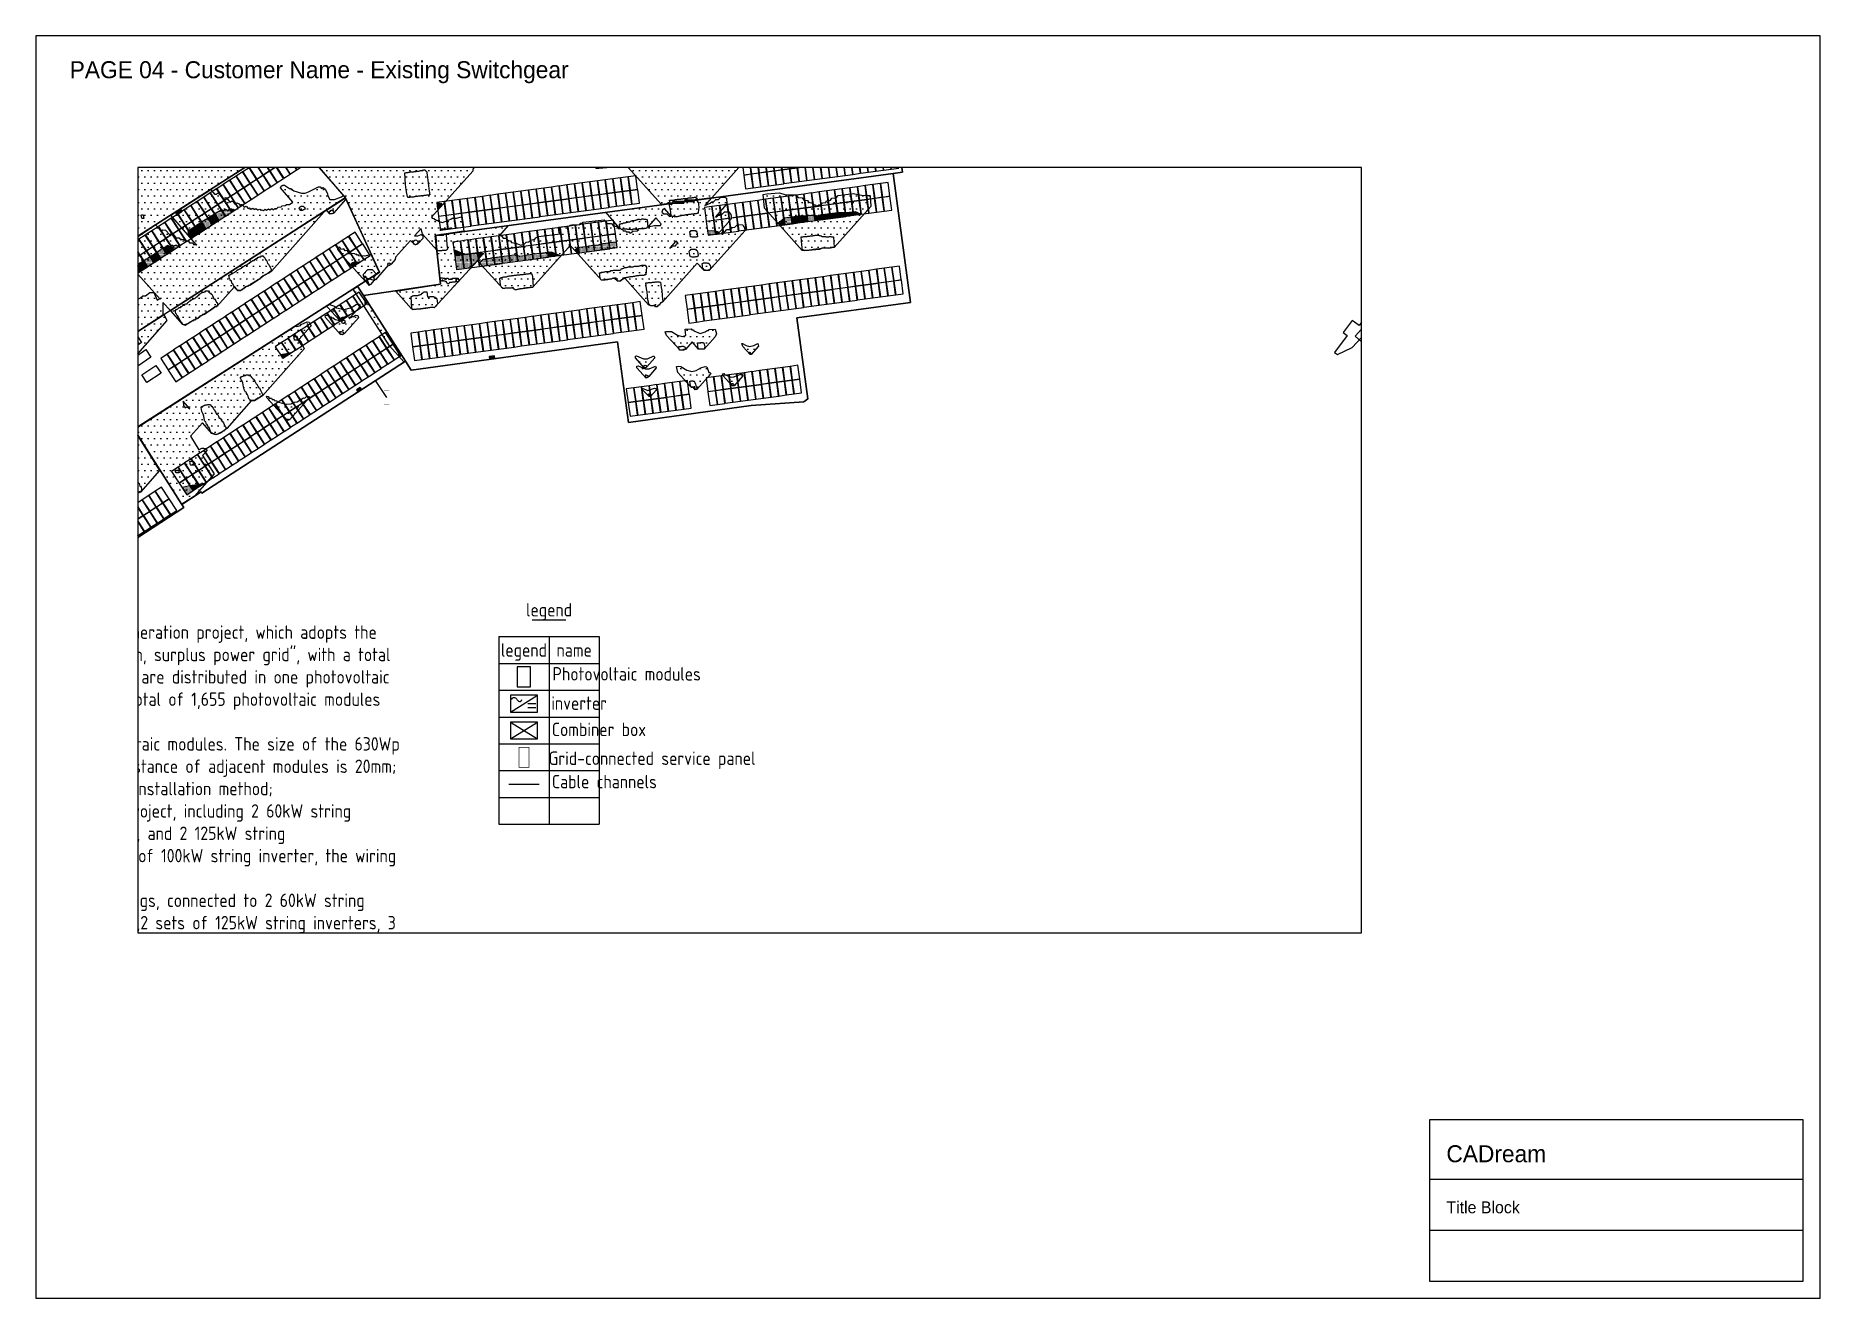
# Paper-space layout 'Layout1' of a CAD drawing. Header units: metres, sheet in millimetres. Extents: x 0 to 420, y 0 to 297.
# The model-space entities are those that its viewports show. They can reach past a viewport. Long polylines and large blocks are cut down to what shows.
import ezdxf
from ezdxf.enums import TextEntityAlignment as Align

# ---------------------------------------------------------------- set-up
doc = ezdxf.new("R2010")
doc.units = ezdxf.units.M
doc.linetypes.add('DASHED', pattern=[1.524, 1.27, -0.254])
for name, color, linetype in [('Cable Path', 7, 'ByLayer'), ('Inverter', 7, 'ByLayer'), ('Module', 7, 'ByLayer'), ('Obstruction', 7, 'ByLayer'), ('Ridge Line', 7, 'ByLayer'), ('Service Panel', 7, 'ByLayer'), ('Shading', 8, 'DASHED'), ('SHEET_BORDER', 8, 'Continuous'), ('SHEET_TEXT', 5, 'Continuous'), ('SHEET_TITLEBLOCK', 7, 'Continuous'), ('SHEET_VIEWPORT_FRAME', 6, 'Continuous'), ('Unit Area Boundary', 7, 'ByLayer')]:
    doc.layers.add(name, color=color, linetype=linetype)
doc.styles.add('Albedo', font='gbenor', dxfattribs={"bigfont": 'gbcbig'})

psp = doc.layouts.get("Layout1")

# ---------------------------------------------------------------- texts
at = {"layer": 'SHEET_TEXT'}
psp.add_text('PAGE 04 - Customer Name - Existing Switchgear', height=4, dxfattribs=at).set_placement((8, 287))

msp = doc.modelspace()

# ---------------------------------------------------------------- texts
at = {"color": 6, "style": 'Albedo'}
for s, p in [('legend', (21751, -61734)), ('legend', (18001, -67734)), ('name', (25501, -67734)), ('Photovoltaic modules', (33331, -71291)), ('inverter', (26240, -75660)), ('Combiner box', (29194, -79586)), ('Grid-connected service panel', (37126, -83882)), ('Cable channels', (30007, -87365))]:
    msp.add_text(s, height=2000, dxfattribs=at).set_placement(p, align=Align.MIDDLE_CENTER)
at = {"color": 6, "insert": (-100749, -60734), "char_height": 2000, "width": 100000, "attachment_point": 1, "style": 'Albedo'}
msp.add_mtext('Illustrate:\\P   1. This project is a distributed photovoltaic power generation project, which adopts the operation mode of "self-generation and self-consumption, surplus power grid", with a total construction scale of 1.04MWp, and photovoltaic modules are distributed in one photovoltaic power generation such as Unit AreaIn the unit area, a total of 1,655 photovoltaic modules of 630Wp were installed;\\P   2. The module adopts monocrystalline silicon photovoltaic modules. The size of the 630Wp module is 2382mmX1134mmX35mm, and the installation distance of adjacent modules is 20mm;\\P   3. The photovoltaic module adopts the fixed bracket installation method;\\P   4. A total of 10 string inverters are set up in this project, including 2 60kW string inverters, 1 80kW string inverter, 1 50kW string inverter, and 2 125kW string invertersInverter, 3 sets of 110kW string inverter, 1 set of 100kW string inverter, the wiring scheme of the inverter in all unit areas is as follows:\\P      1) Unit Area, a total of 1655 cell modules, 84 strings, connected to 2 60kW string inverters, 1 80kW string inverter, 1 50kW string inverter,2 sets of 125kW string inverters, 3 sets of 110kW string inverters, 1 set of 100kW string inverters;\\P   5. A TOTAL OF 3 GRID-CONNECTED CABINETS ARE SET UP, WHICH ARE CONNECTED TO THE POWER GRID THROUGH THE 400V VOLTAGE LEVEL.', dxfattribs=at)
at = {"layer": 'Inverter', "color": 2}
for s, p in [('TB2', (-33494, -2421, 19217)), ('TB4', (13229, -24084, 11189)), ('TB3', (-6619, -28884, 9839))]:
    msp.add_text(s, height=200, dxfattribs=at).set_placement(p, align=Align.MIDDLE_CENTER)

# ---------------------------------------------------------------- blocks, each defined once
blk = doc.blocks.new('CADREAM_TITLEBLOCK_TEMPLATE_V1')
at = {"layer": 'SHEET_TITLEBLOCK'}
for p, q in [((0, 24), (88, 24)), ((0, 12), (88, 12))]:
    blk.add_line(p, q, dxfattribs=at)
blk.add_lwpolyline([(0, 0), (88, 0), (88, 38), (0, 38)], close=True, dxfattribs=at)
for s, height, p in [('CADream', 4, (4, 28)), ('Title Block', 2.8, (4, 16))]:
    blk.add_text(s, height=height, dxfattribs=at).set_placement(p)
blk = doc.blocks.new('*U0')
at = {"layer": 'Unit Area Boundary', "color": 2}
blk.add_polyline3d([(65156, 73133, 16333), (74483, 3548, 16333), (73104, 3363, 16333), (75684, -15888, 16333), (58744, -18158, 16333), (60367, -30264, 16333), (59773, -30689, 16333), (51926, -31279, 16333), (33618, -33783, 16333), (31973, -21753, 16333), (1173, -25964, 16333), (308, -24632, 16333), (-30052, -44341, 16333), (-30182, -44140, 16333), (-33058, -46006, 16333), (-32754, -46475, 16333), (-49328, -57234, 16333)], dxfattribs=at)
at = {"flags": 1}
for tag in ['unit_id', 'unit_name', 'is_enable_parapet', 'parapet_height', 'ground_elevation']:
    blk.add_attdef(tag, (0, 0), '', height=2.5, dxfattribs=at)
blk = doc.blocks.new('*U1')
at = {"layer": 'Ridge Line', "color": 30}
for p, q in [((74483, 3548, 13743), (67036, 59108, 14232)), ((-30387, 15903, 9630), (-23127, 4577, 9630)), ((-30387, 15903, 15169), (-23127, 4577, 15169)), ((-16537, 8801, 13902), (-8620, -301, 13813)), ((-16537, 8801, 18815), (-8620, -301, 19107)), ((-23127, 4577, 15169), (-19088, 7166, 15169)), ((-23127, 4577, 18815), (-19088, 7166, 18815)), ((-23127, 4577, 9630), (-53226, -14715, 9630)), ((-53226, -14715, 18815), (-23127, 4577, 18815)), ((4771, -5873, 13749), (73104, 3363, 13743)), ((73104, 3363, 10899), (4771, -5873, 10658)), ((73104, 3363, 13743), (74483, 3548, 13743)), ((75684, -15888, 10899), (73104, 3363, 10899)), ((-8620, -301, 19048), (-47137, -25025, 19047)), ((-8620, -301, 19107), (-47137, -25025, 19107)), ((-8620, -301, 13813), (-3557, -11356, 13712)), ((-3557, -11356, 18755), (-8620, -301, 19048)), ((5553, -13174, 13685), (4771, -5873, 13749)), ((4771, -5873, 10658), (5553, -13174, 10658)), ((-3557, -11356, 13712), (-6840, -13456, 13698)), ((-6840, -13456, 18755), (-3557, -11356, 18755)), ((-5956, -14838, 13685), (5553, -13174, 13685)), ((5553, -13174, 10658), (-5956, -14838, 10617)), ((-6840, -13456, 9448), (-40222, -34806, 9448)), ((-40222, -34806, 18755), (-6840, -13456, 18755)), ((-6840, -13456, 13698), (-5956, -14838, 13685)), ((-5956, -14838, 9448), (-6840, -13456, 9448)), ((-5956, -14838, 10617), (308, -24632, 10634)), ((308, -24632, 9448), (-5956, -14838, 9448)), ((58744, -18158, 10839), (75684, -15888, 10899)), ((60367, -30264, 10839), (58744, -18158, 10839)), ((1173, -25964, 10637), (31973, -21753, 10745)), ((31973, -21753, 10745), (33618, -33783, 10745)), ((-30052, -44341, 9448), (308, -24632, 9448)), ((308, -24632, 10634), (1173, -25964, 10637)), ((33618, -33783, 10745), (51926, -31279, 10810)), ((51926, -31279, 10810), (59773, -30689, 10837)), ((59773, -30689, 10837), (60367, -30264, 10839)), ((-40222, -34806, 11038), (-40685, -35103, 11038)), ((-40685, -35103, 18755), (-40222, -34806, 18755)), ((-40222, -34806, 9448), (-33058, -46006, 9448)), ((-33058, -46006, 11038), (-40222, -34806, 11038)), ((-33058, -46006, 9448), (-30182, -44140, 9448)), ((-30182, -44140, 9448), (-30052, -44341, 9448)), ((-49328, -57234, 11038), (-32754, -46475, 11038)), ((-32754, -46475, 11038), (-33058, -46006, 11038))]:
    blk.add_line(p, q, dxfattribs=at)
at = {"flags": 1}
for tag in ['unit_id', 'unit_name']:
    blk.add_attdef(tag, (0, 0), '', height=2.5, dxfattribs=at)
blk = doc.blocks.new('*U6')
at = {"layer": 'Module', "color": 0}
blk.add_polyline3d([(0, 0, 0), (112, 15, 0), (85, 220, 119), (-28, 204, 119)], close=True, dxfattribs=at)
at = {"flags": 1}
for tag in ['id', 'silicon-material', 'panel-length', 'panel-width', 'panel-height', 'mounting-hole-spacing1', 'mounting-hole-spacing2', 'userid', 'impo', 'isco', 'module-material', 'theme', 'name', 'vmpo', 'voco', 'pmax', 'company-name', 'note']:
    blk.add_attdef(tag, (0, 0), '', height=2.5, dxfattribs=at)
blk = doc.blocks.new('*U7')
at = {"layer": 'Module', "color": 11}
for p in [(2456, 9905, 1631), (2570, 9920, 1631), (2847, 9958, 1631), (2961, 9973, 1631), (3075, 9988, 1631), (3190, 10004, 1631), (3304, 10019, 1631), (3418, 10035, 1631), (3533, 10050, 1631), (3647, 10066, 1631), (3762, 10081, 1631), (3876, 10097, 1631), (579, 9651, 1632), (693, 9666, 1632), (855, 9688, 1632), (969, 9704, 1632), (1084, 9719, 1632), (1198, 9735, 1632), (1312, 9750, 1632), (1427, 9766, 1632), (1541, 9781, 1632), (1655, 9797, 1631), (1770, 9812, 1631), (1884, 9827, 1631), (1999, 9843, 1631), (2026, 9637, 1511), (2113, 9858, 1631), (2141, 9652, 1511), (2227, 9874, 1631), (2255, 9668, 1511), (2342, 9889, 1631), (2370, 9683, 1511), (2484, 9699, 1511), (2598, 9714, 1511), (2875, 9751, 1511), (2989, 9767, 1511), (3103, 9782, 1511), (3218, 9798, 1511), (3332, 9813, 1511), (3446, 9829, 1511), (3561, 9844, 1511), (3675, 9860, 1511), (3789, 9875, 1511), (3904, 9891, 1511), (-794, 9465, 1632), (-679, 9481, 1632), (-565, 9496, 1632), (-451, 9512, 1632), (-336, 9527, 1632), (-222, 9543, 1632), (-107, 9558, 1632), (7, 9574, 1632), (121, 9589, 1632), (149, 9383, 1512), (236, 9605, 1632), (263, 9398, 1512), (350, 9620, 1632), (378, 9414, 1512), (464, 9635, 1632), (492, 9429, 1511), (607, 9445, 1511), (721, 9460, 1511), (883, 9482, 1511), (997, 9498, 1511), (1112, 9513, 1511), (1226, 9529, 1511), (1340, 9544, 1511), (1455, 9559, 1511), (1569, 9575, 1511), (1683, 9590, 1511), (1798, 9606, 1511), (1912, 9621, 1511), (-766, 9259, 1512), (-651, 9275, 1512), (-537, 9290, 1512), (-423, 9306, 1512), (-308, 9321, 1512), (-194, 9337, 1512), (-80, 9352, 1512), (35, 9367, 1512), (2242, 8045, 1616), (2356, 8060, 1616), (2470, 8076, 1616), (2585, 8091, 1616), (2699, 8107, 1616), (2813, 8122, 1616), (2928, 8138, 1616), (3042, 8153, 1616), (3157, 8169, 1616), (3271, 8184, 1616), (3385, 8200, 1616), (3500, 8215, 1616), (3614, 8230, 1616), (3728, 8246, 1616), (3756, 8040, 1495), (3843, 8261, 1616), (3871, 8055, 1495), (3957, 8277, 1616), (3985, 8071, 1495), (250, 7776, 1616), (364, 7791, 1616), (479, 7807, 1616), (593, 7822, 1616), (707, 7837, 1616), (822, 7853, 1616), (936, 7868, 1616), (1050, 7884, 1616), (1165, 7899, 1616), (1279, 7915, 1616), (1394, 7930, 1616), (1508, 7946, 1616), (1622, 7961, 1616), (1784, 7983, 1616), (1812, 7777, 1495), (1899, 7999, 1616), (1926, 7792, 1495), (2013, 8014, 1616), (2041, 7808, 1495), (2127, 8029, 1616), (2155, 7823, 1495), (2270, 7839, 1495), (2384, 7854, 1495), (2498, 7870, 1495), (2613, 7885, 1495), (2727, 7901, 1495), (2841, 7916, 1495), (2956, 7932, 1495), (3070, 7947, 1495), (3184, 7962, 1495), (3299, 7978, 1495), (3413, 7993, 1495), (3527, 8009, 1495), (3642, 8024, 1495), (5701, 7787, 1609), (5815, 7802, 1609), (5929, 7818, 1609), (6044, 7833, 1609), (6158, 7848, 1609), (6273, 7864, 1609), (-322, 7698, 1616), (-207, 7714, 1616), (-180, 7508, 1496), (-93, 7729, 1616), (-65, 7523, 1496), (21, 7745, 1616), (49, 7539, 1496), (136, 7760, 1616), (163, 7554, 1496), (278, 7569, 1496), (392, 7585, 1496), (507, 7600, 1496), (621, 7616, 1496), (735, 7631, 1496), (850, 7647, 1496), (964, 7662, 1496), (1078, 7678, 1496), (1193, 7693, 1496), (1307, 7709, 1496), (1421, 7724, 1496), (1536, 7740, 1496), (1650, 7755, 1496), (4214, 7586, 1609), (4328, 7601, 1609), (4443, 7617, 1609), (4557, 7632, 1609), (4672, 7647, 1609), (5586, 7771, 1609), (5614, 7565, 1489), (5729, 7581, 1489), (5843, 7596, 1489), (5957, 7611, 1489), (6072, 7627, 1489), (6186, 7642, 1489), (6300, 7658, 1489), (-294, 7492, 1496), (4242, 7379, 1489), (4356, 7395, 1489), (4471, 7410, 1489), (4585, 7426, 1489), (4699, 7441, 1489), (4378, 6376, 1598), (4492, 6392, 1598), (4520, 6185, 1478), (4606, 6407, 1598), (4634, 6201, 1478), (4721, 6422, 1598), (4749, 6216, 1478), (4835, 6438, 1598), (4863, 6232, 1478), (4406, 6170, 1478), (4541, 5167, 1588), (4656, 5182, 1588), (4770, 5197, 1588), (4884, 5213, 1588), (4999, 5228, 1588), (4569, 4960, 1468), (4683, 4976, 1468), (4798, 4991, 1468), (4912, 5007, 1468), (5026, 5022, 1468)]:
    blk.add_blockref('*U6', p, dxfattribs=at)
at = {"layer": 'Module', "color": 152}
for p in [(-2541, 9104, 1631), (-2427, 9120, 1631), (-2313, 9135, 1631), (-2198, 9151, 1631), (-2084, 9166, 1631), (-1970, 9182, 1631), (-1855, 9197, 1631), (-1741, 9213, 1631), (-2999, 9042, 1631), (-2884, 9058, 1631), (-2857, 8852, 1511), (-2770, 9073, 1631), (-2742, 8867, 1511), (-2656, 9089, 1631), (-2628, 8883, 1511), (-2513, 8898, 1511), (-2399, 8914, 1511), (-2285, 8929, 1511), (-2170, 8945, 1511), (-2056, 8960, 1510), (-1942, 8976, 1510), (-1827, 8991, 1510), (-1713, 9006, 1510), (-2971, 8836, 1511), (-2399, 8051, 1621), (-2285, 8066, 1621), (-2170, 8082, 1621), (-2056, 8097, 1621), (-1941, 8113, 1621), (-1827, 8128, 1621), (-1713, 8144, 1621), (-1598, 8159, 1621), (-1484, 8175, 1621), (-1370, 8190, 1621), (-1255, 8205, 1621), (-2856, 7989, 1621), (-2828, 7783, 1501), (-2742, 8004, 1621), (-2714, 7798, 1501), (-2628, 8020, 1621), (-2600, 7814, 1501), (-2513, 8035, 1621), (-2485, 7829, 1501), (-2371, 7845, 1501), (-2257, 7860, 1501), (-2142, 7876, 1501), (-2028, 7891, 1501), (-1914, 7907, 1501), (-1799, 7922, 1501), (-1685, 7937, 1501), (-1570, 7953, 1501), (-1456, 7968, 1501), (-1342, 7984, 1501), (-1227, 7999, 1501), (-2567, 6708, 1610), (-2452, 6724, 1610), (-2338, 6739, 1610), (-2224, 6754, 1610), (-2109, 6770, 1610), (-1995, 6785, 1610), (-1881, 6801, 1610), (-1766, 6816, 1610), (-1652, 6832, 1610), (-1537, 6847, 1610), (-1423, 6863, 1610), (-1309, 6878, 1610), (-1194, 6894, 1610), (-1080, 6909, 1610), (-966, 6925, 1610), (-938, 6718, 1490), (-851, 6940, 1610), (-823, 6734, 1490), (-737, 6955, 1610), (-709, 6749, 1490), (-2681, 6693, 1610), (-2653, 6486, 1490), (-2539, 6502, 1490), (-2424, 6517, 1490), (-2310, 6533, 1490), (-2196, 6548, 1490), (-2081, 6564, 1490), (-1967, 6579, 1490), (-1853, 6595, 1490), (-1738, 6610, 1490), (-1624, 6626, 1490), (-1510, 6641, 1490), (-1395, 6657, 1490), (-1281, 6672, 1490), (-1166, 6687, 1490), (-1052, 6703, 1490), (-1031, 5684, 1599), (-916, 5699, 1599), (-802, 5715, 1599), (-688, 5730, 1599), (-573, 5746, 1599), (-2517, 5483, 1599), (-2403, 5498, 1599), (-2289, 5514, 1599), (-2174, 5529, 1599), (-1003, 5478, 1479), (-889, 5493, 1479), (-774, 5509, 1479), (-660, 5524, 1479), (-545, 5540, 1479), (-2490, 5277, 1479), (-2375, 5292, 1479), (-2261, 5308, 1479), (-2147, 5323, 1479), (-2011, 4320, 1589), (-1897, 4335, 1589), (-1782, 4351, 1589), (-1668, 4366, 1589), (-1553, 4382, 1589), (-1439, 4397, 1589), (-1325, 4413, 1589), (-1210, 4428, 1589), (-1096, 4444, 1589), (-982, 4459, 1589), (-867, 4474, 1589), (-753, 4490, 1589), (-639, 4505, 1589), (-524, 4521, 1589), (-496, 4315, 1469), (-410, 4536, 1589), (-382, 4330, 1469), (-2354, 4273, 1589), (-2326, 4067, 1469), (-2240, 4289, 1589), (-2212, 4083, 1469), (-2125, 4304, 1589), (-2097, 4098, 1469), (-1983, 4114, 1469), (-1869, 4129, 1469), (-1754, 4145, 1469), (-1640, 4160, 1469), (-1526, 4176, 1469), (-1411, 4191, 1469), (-1297, 4206, 1469), (-1182, 4222, 1469), (-1068, 4237, 1469), (-954, 4253, 1469), (-839, 4268, 1469), (-725, 4284, 1469), (-611, 4299, 1469), (-470, 3257, 1578), (-355, 3273, 1578), (-241, 3288, 1578), (-2185, 3025, 1578), (-2071, 3041, 1578), (-1956, 3056, 1578), (-1842, 3072, 1578), (-699, 3226, 1578), (-671, 3020, 1458), (-584, 3242, 1578), (-556, 3036, 1458), (-442, 3051, 1458), (-328, 3067, 1458), (-213, 3082, 1458), (-2157, 2819, 1458), (-2043, 2835, 1458), (-1929, 2850, 1458), (-1814, 2866, 1458), (-1219, 1924, 1567), (-1105, 1940, 1567), (-535, 2017, 1567), (-421, 2032, 1567), (-306, 2048, 1567), (-192, 2063, 1567), (-78, 2079, 1567), (-2020, 1816, 1567), (-1905, 1832, 1567), (-1791, 1847, 1567), (-1677, 1862, 1567), (-1649, 1656, 1447), (-1562, 1878, 1567), (-1534, 1672, 1447), (-1448, 1893, 1567), (-1420, 1687, 1447), (-1334, 1909, 1567), (-1306, 1703, 1447), (-1191, 1718, 1447), (-1077, 1734, 1447), (-507, 1811, 1447), (-393, 1826, 1447), (-278, 1842, 1447), (-164, 1857, 1447), (-50, 1873, 1447), (-1992, 1610, 1447), (-1877, 1625, 1447), (-1763, 1641, 1447), (1916, 1116, 1556), (2030, 1132, 1556), (543, 931, 1556), (658, 946, 1556), (772, 962, 1556), (887, 977, 1556), (1001, 993, 1556), (1115, 1008, 1556), (1230, 1024, 1556), (1344, 1039, 1556), (1458, 1055, 1556), (1486, 848, 1436), (1573, 1070, 1556), (1601, 864, 1436), (1687, 1086, 1556), (1715, 879, 1436), (1801, 1101, 1556), (1829, 895, 1436), (1944, 910, 1436), (2058, 926, 1436), (571, 725, 1436), (686, 740, 1436), (800, 756, 1436), (914, 771, 1436), (1029, 787, 1436), (1143, 802, 1436), (1257, 818, 1436), (1372, 833, 1436), (526, -303, 1546), (640, -288, 1546), (755, -272, 1546), (782, -478, 1425), (869, -257, 1546), (897, -463, 1425), (983, -241, 1546), (1011, -447, 1425), (1098, -226, 1546), (1125, -432, 1425), (554, -509, 1425), (668, -494, 1425)]:
    blk.add_blockref('*U6', p, dxfattribs=at)
at = {"layer": 'Module', "color": 31}
for p in [(6257, 5398, 1588), (6371, 5414, 1588), (6485, 5429, 1588), (6600, 5445, 1588), (6284, 5192, 1468), (6399, 5208, 1468), (6513, 5223, 1468), (6628, 5239, 1468), (6077, 4142, 1577), (6191, 4158, 1577), (6306, 4173, 1577), (6420, 4189, 1577), (6534, 4204, 1577), (6649, 4220, 1577), (6763, 4235, 1577), (4705, 3957, 1577), (4819, 3972, 1577), (4933, 3988, 1577), (4961, 3782, 1457), (5048, 4003, 1577), (5076, 3797, 1457), (5162, 4019, 1577), (5190, 3813, 1457), (6105, 3936, 1457), (6219, 3952, 1457), (6334, 3967, 1457), (6448, 3983, 1457), (6562, 3998, 1457), (6677, 4014, 1457), (6791, 4029, 1457), (4733, 3751, 1457), (4847, 3766, 1457), (6584, 2979, 1566), (6698, 2995, 1566), (6812, 3010, 1566), (6927, 3026, 1566), (4868, 2747, 1566), (4983, 2763, 1566), (5097, 2778, 1566), (5211, 2794, 1566), (5326, 2809, 1566), (6612, 2773, 1446), (6726, 2789, 1446), (6840, 2804, 1446), (6955, 2820, 1446), (4896, 2541, 1446), (5010, 2557, 1446), (5125, 2572, 1446), (5239, 2588, 1446), (5354, 2603, 1446), (5899, 1655, 1556), (6013, 1671, 1556), (6128, 1686, 1556), (6242, 1701, 1556), (6357, 1717, 1556), (6471, 1732, 1556), (6585, 1748, 1556), (6700, 1763, 1556), (6814, 1779, 1556), (6928, 1794, 1556), (7043, 1810, 1556), (3955, 1392, 1556), (4069, 1408, 1556), (4184, 1423, 1556), (4298, 1439, 1556), (4412, 1454, 1556), (4527, 1470, 1556), (4641, 1485, 1556), (5442, 1593, 1556), (5470, 1387, 1436), (5556, 1609, 1556), (5584, 1403, 1436), (5670, 1624, 1556), (5698, 1418, 1436), (5785, 1640, 1556), (5813, 1433, 1436), (5927, 1449, 1436), (6041, 1464, 1436), (6156, 1480, 1436), (6270, 1495, 1436), (6384, 1511, 1436), (6499, 1526, 1436), (6613, 1542, 1436), (6727, 1557, 1436), (6842, 1573, 1436), (6956, 1588, 1436), (7071, 1604, 1436), (2697, 1222, 1556), (2811, 1238, 1556), (2926, 1253, 1556), (3040, 1269, 1556), (3154, 1284, 1556), (3269, 1299, 1556), (3383, 1315, 1556), (3498, 1330, 1556), (3525, 1124, 1436), (3612, 1346, 1556), (3640, 1140, 1436), (3726, 1361, 1556), (3754, 1155, 1436), (3841, 1377, 1556), (3869, 1171, 1436), (3983, 1186, 1436), (4097, 1202, 1436), (4212, 1217, 1436), (4326, 1232, 1436), (4440, 1248, 1436), (4555, 1263, 1436), (4669, 1279, 1436), (4783, 1294, 1436), (4898, 1310, 1436), (5012, 1325, 1436), (5126, 1341, 1436), (5241, 1356, 1436), (5355, 1372, 1436), (2725, 1016, 1436), (2839, 1031, 1436), (2954, 1047, 1436), (3068, 1062, 1436), (3182, 1078, 1436), (3297, 1093, 1436), (3411, 1109, 1436), (7139, 591, 1545), (7254, 607, 1545), (5195, 328, 1545), (5310, 344, 1545), (5424, 359, 1545), (5538, 375, 1545), (5653, 390, 1545), (5767, 406, 1545), (5881, 421, 1545), (5996, 436, 1545), (6110, 452, 1545), (6225, 467, 1545), (6339, 483, 1545), (6453, 498, 1545), (6568, 514, 1545), (6682, 529, 1545), (6710, 323, 1425), (6796, 545, 1545), (6824, 339, 1425), (6911, 560, 1545), (6939, 354, 1425), (7025, 576, 1545), (7053, 369, 1425), (7167, 385, 1425), (7282, 400, 1425), (3156, 53, 1545), (3270, 68, 1545), (3385, 83, 1545), (5081, 313, 1545), (5109, 107, 1425), (5223, 122, 1425), (5338, 138, 1425), (5452, 153, 1425), (5566, 168, 1425), (5681, 184, 1425), (5795, 199, 1425), (5909, 215, 1425), (6024, 230, 1425), (6138, 246, 1425), (6252, 261, 1425), (6367, 277, 1425), (6481, 292, 1425), (6596, 308, 1425), (1212, -210, 1546), (1326, -195, 1546), (1441, -179, 1546), (1555, -164, 1546), (1669, -149, 1546), (1784, -133, 1546), (1898, -118, 1546), (2012, -102, 1546), (2127, -87, 1546), (2241, -71, 1546), (2356, -56, 1546), (2470, -40, 1546), (2584, -25, 1546), (2699, -9, 1546), (2727, -215, 1425), (2813, 6, 1545), (2841, -200, 1425), (2927, 22, 1545), (2955, -185, 1425), (3042, 37, 1545), (3070, -169, 1425), (3184, -154, 1425), (3298, -138, 1425), (3413, -123, 1425), (1240, -416, 1425), (1354, -401, 1425), (1469, -386, 1425), (1583, -370, 1425), (1697, -355, 1425), (1812, -339, 1425), (1926, -324, 1425), (2040, -308, 1425), (2155, -293, 1425), (2269, -277, 1425), (2383, -262, 1425), (2498, -246, 1425), (2612, -231, 1425)]:
    blk.add_blockref('*U6', p, dxfattribs=at)
at = {"flags": 1}
for tag in ['tilt', 'azimuth', 'mode', 'align', 'array-mode', 'panel-x', 'panel-y', 'offset-x', 'offset-y', 'panel-per-row', 'bracket-type', 'bracket-value', 'row-per-array']:
    blk.add_attdef(tag, (0, 0), '', height=2.5, dxfattribs=at)
blk = doc.blocks.new('*U8')
at = {"layer": 'Module', "color": 0}
blk.add_polyline3d([(0, 0, 0), (112, 15, 0), (84, 220, 119), (-28, 204, 119)], close=True, dxfattribs=at)
at = {"flags": 1}
for tag in ['id', 'silicon-material', 'panel-length', 'panel-width', 'panel-height', 'mounting-hole-spacing1', 'mounting-hole-spacing2', 'userid', 'impo', 'isco', 'module-material', 'theme', 'name', 'vmpo', 'voco', 'pmax', 'company-name', 'note']:
    blk.add_attdef(tag, (0, 0), '', height=2.5, dxfattribs=at)
blk = doc.blocks.new('*U9')
at = {"layer": 'Module', "color": 41}
for p in [(5779, -206, 1256), (5893, -191, 1256), (6007, -175, 1256), (6122, -160, 1256), (6236, -144, 1256), (6350, -128, 1260), (6465, -113, 1260), (6579, -97, 1260), (6693, -81, 1260), (6808, -66, 1260), (6922, -50, 1260), (7036, -34, 1260), (7151, -19, 1260), (4521, -378, 1256), (4635, -363, 1256), (4750, -347, 1256), (4864, -332, 1256), (4978, -316, 1256), (5093, -300, 1256), (5207, -285, 1256), (5321, -269, 1256), (5349, -475, 1136), (5436, -253, 1256), (5464, -459, 1136), (5550, -238, 1256), (5578, -444, 1136), (5664, -222, 1256), (5692, -428, 1136), (5807, -413, 1136), (5921, -397, 1136), (6035, -381, 1136), (6150, -366, 1136), (6264, -350, 1136), (6378, -334, 1140), (6493, -319, 1140), (6607, -303, 1140), (6721, -287, 1140), (6836, -272, 1140), (6950, -256, 1140), (7064, -240, 1140), (7179, -225, 1140), (1796, -751, 1243), (1910, -736, 1243), (2025, -720, 1243), (2139, -704, 1243), (2253, -689, 1243), (2368, -673, 1243), (2482, -657, 1246), (2596, -642, 1246), (2711, -626, 1246), (2825, -610, 1246), (2939, -595, 1246), (3054, -579, 1246), (4549, -585, 1136), (4663, -569, 1136), (4778, -553, 1136), (4892, -538, 1136), (5006, -522, 1136), (5121, -506, 1136), (5235, -491, 1136), (767, -892, 1240), (881, -876, 1240), (996, -861, 1240), (1110, -845, 1240), (1224, -829, 1240), (1339, -814, 1240), (1453, -798, 1240), (1481, -1004, 1120), (1567, -783, 1240), (1596, -989, 1120), (1682, -767, 1243), (1710, -973, 1123), (1824, -957, 1123), (1939, -942, 1123), (2053, -926, 1123), (2167, -910, 1123), (2282, -895, 1123), (2396, -879, 1123), (2510, -864, 1126), (2625, -848, 1126), (2739, -832, 1126), (2853, -817, 1126), (2968, -801, 1126), (3082, -785, 1126), (795, -1098, 1120), (910, -1082, 1120), (1024, -1067, 1120), (1138, -1051, 1120), (1253, -1036, 1120), (1367, -1020, 1120), (7207, -1283, 1260), (7321, -1267, 1260), (5263, -1549, 1256), (5378, -1533, 1256), (5492, -1517, 1256), (5606, -1502, 1256), (5721, -1486, 1256), (5835, -1470, 1256), (5949, -1455, 1256), (6064, -1439, 1256), (6178, -1424, 1256), (6292, -1408, 1256), (6407, -1392, 1256), (6521, -1377, 1260), (6635, -1361, 1260), (6750, -1345, 1260), (6778, -1551, 1140), (6864, -1330, 1260), (6892, -1536, 1140), (6978, -1314, 1260), (7007, -1520, 1140), (7093, -1298, 1260), (7121, -1504, 1140), (7235, -1489, 1140), (7350, -1473, 1140), (3339, -1812, 1246), (3453, -1796, 1246), (4234, -1689, 1256), (4349, -1674, 1256), (4463, -1658, 1256), (4577, -1643, 1256), (4692, -1627, 1256), (4806, -1611, 1256), (4834, -1817, 1136), (4920, -1596, 1256), (4949, -1802, 1136), (5035, -1580, 1256), (5063, -1786, 1136), (5149, -1564, 1256), (5177, -1770, 1136), (5292, -1755, 1136), (5406, -1739, 1136), (5520, -1723, 1136), (5635, -1708, 1136), (5749, -1692, 1136), (5863, -1677, 1136), (5978, -1661, 1136), (6092, -1645, 1136), (6206, -1630, 1136), (6321, -1614, 1136), (6435, -1598, 1136), (6549, -1583, 1140), (6664, -1567, 1140), (1395, -2078, 1240), (1510, -2062, 1240), (1624, -2047, 1240), (1738, -2031, 1240), (1853, -2015, 1246), (1967, -2000, 1246), (2081, -1984, 1246), (2196, -1968, 1246), (2310, -1953, 1246), (2424, -1937, 1246), (2539, -1921, 1246), (2653, -1906, 1246), (2767, -1890, 1246), (2882, -1875, 1246), (2910, -2081, 1126), (2996, -1859, 1246), (3024, -2065, 1126), (3110, -1843, 1246), (3138, -2049, 1126), (3225, -1828, 1246), (3253, -2034, 1126), (3367, -2018, 1126), (3481, -2002, 1126), (4263, -1896, 1136), (4377, -1880, 1136), (4491, -1864, 1136), (4606, -1849, 1136), (4720, -1833, 1136), (138, -2250, 1240), (252, -2234, 1240), (366, -2219, 1240), (481, -2203, 1240), (595, -2187, 1240), (709, -2172, 1240), (824, -2156, 1240), (938, -2140, 1240), (966, -2347, 1120), (1052, -2125, 1240), (1080, -2331, 1120), (1167, -2109, 1240), (1195, -2315, 1120), (1281, -2093, 1240), (1309, -2300, 1120), (1423, -2284, 1120), (1538, -2268, 1120), (1652, -2253, 1120), (1766, -2237, 1120), (1881, -2221, 1126), (1995, -2206, 1126), (2109, -2190, 1126), (2224, -2174, 1126), (2338, -2159, 1126), (2452, -2143, 1126), (2567, -2128, 1126), (2681, -2112, 1126), (2795, -2096, 1126), (166, -2456, 1120), (280, -2440, 1120), (394, -2425, 1120), (509, -2409, 1120), (623, -2393, 1120), (737, -2378, 1120), (852, -2362, 1120), (4890, -2871, 1257), (5004, -2856, 1257), (5119, -2840, 1257), (5233, -2825, 1257), (5347, -2809, 1257), (5462, -2793, 1257), (5576, -2778, 1257), (5690, -2762, 1257), (5805, -2746, 1257), (3356, -3081, 1248), (3470, -3066, 1248), (3585, -3050, 1252), (3699, -3034, 1253), (3813, -3019, 1248), (3928, -3003, 1248), (4042, -2987, 1248), (4156, -2972, 1248), (4547, -2918, 1257), (4575, -3125, 1136), (4661, -2903, 1257), (4689, -3109, 1136), (4776, -2887, 1257), (4804, -3093, 1136), (4918, -3078, 1136), (5032, -3062, 1136), (5147, -3046, 1136), (5261, -3031, 1136), (5375, -3015, 1136), (5490, -2999, 1136), (5604, -2984, 1136), (5718, -2968, 1136), (5833, -2952, 1136), (3384, -3287, 1128), (3499, -3272, 1128), (3613, -3256, 1128), (3727, -3241, 1128), (3842, -3225, 1128), (3956, -3209, 1128), (4070, -3194, 1128), (4185, -3178, 1128)]:
    blk.add_blockref('*U8', p, dxfattribs=at)
at = {"flags": 1}
for tag in ['tilt', 'azimuth', 'mode', 'align', 'array-mode', 'panel-x', 'panel-y', 'offset-x', 'offset-y', 'panel-per-row', 'bracket-type', 'bracket-value', 'row-per-array']:
    blk.add_attdef(tag, (0, 0), '', height=2.5, dxfattribs=at)
blk = doc.blocks.new('*U10')
at = {"layer": 'Module', "color": 0}
blk.add_polyline3d([(0, 0, 0), (95, 62, 0), (-17, 235, 119), (-112, 173, 119)], close=True, dxfattribs=at)
at = {"flags": 1}
for tag in ['id', 'silicon-material', 'panel-length', 'panel-width', 'panel-height', 'mounting-hole-spacing1', 'mounting-hole-spacing2', 'userid', 'impo', 'isco', 'module-material', 'theme', 'name', 'vmpo', 'voco', 'pmax', 'company-name', 'note']:
    blk.add_attdef(tag, (0, 0), '', height=2.5, dxfattribs=at)
blk = doc.blocks.new('*U11')
at = {"layer": 'Module', "color": 1}
for p in [(-833, -1794, 995), (-736, -1731, 995), (-640, -1668, 995), (-1220, -2045, 995), (-1124, -1982, 995), (-1027, -1919, 995), (-930, -1857, 995), (-1704, -2359, 995), (-1607, -2296, 995), (-1511, -2234, 995), (-1414, -2171, 995), (-1317, -2108, 995), (-345, -2334, 1115), (-248, -2271, 1115), (-1801, -2422, 995), (-732, -2585, 1115), (-635, -2522, 1115), (-539, -2459, 1115), (-442, -2397, 1115), (-329, -2571, 995), (-232, -2508, 995), (-135, -2445, 995), (-1119, -2836, 1115), (-1023, -2774, 1115), (-926, -2711, 1115), (-829, -2648, 1115), (-813, -2885, 995), (-716, -2822, 995), (-619, -2760, 995), (-522, -2697, 995), (-425, -2634, 995), (-1603, -3151, 1115), (-1507, -3088, 1115), (-1410, -3025, 1115), (-1313, -2962, 1115), (-1216, -2899, 1115), (-1200, -3137, 995), (-1103, -3074, 995), (-1006, -3011, 995), (-909, -2948, 995), (-1991, -3402, 1115), (-1894, -3339, 1115), (-1797, -3276, 1115), (-1700, -3213, 1115), (-1587, -3388, 995), (-1490, -3325, 995), (-1393, -3262, 995), (-1297, -3199, 995), (-2378, -3653, 1115), (-2281, -3590, 1115), (-2184, -3528, 1115), (-2087, -3465, 1115), (-1974, -3639, 995), (-1877, -3576, 995), (-1780, -3514, 995), (-1684, -3451, 995), (-2765, -3905, 1115), (-2668, -3842, 1115), (-2571, -3779, 1115), (-2475, -3716, 1115), (-2458, -3953, 995), (-2361, -3891, 995), (-2264, -3828, 995), (-2168, -3765, 995), (-2071, -3702, 995), (-3249, -4219, 1115), (-3152, -4156, 1115), (-3055, -4093, 1115), (-2958, -4030, 1115), (-2862, -3967, 1115), (-2845, -4205, 995), (-2748, -4142, 995), (-2652, -4079, 995), (-2555, -4016, 995), (-3346, -4282, 1115), (-3232, -4456, 995), (-3136, -4393, 995), (-3039, -4330, 995), (-2942, -4268, 995)]:
    blk.add_blockref('*U10', p, dxfattribs=at)
at = {"flags": 1}
for tag in ['tilt', 'azimuth', 'mode', 'align', 'array-mode', 'panel-x', 'panel-y', 'offset-x', 'offset-y', 'panel-per-row', 'bracket-type', 'bracket-value', 'row-per-array']:
    blk.add_attdef(tag, (0, 0), '', height=2.5, dxfattribs=at)
blk = doc.blocks.new('*U12')
at = {"layer": 'Module', "color": 0}
blk.add_polyline3d([(0, 0, 0), (95, 62, 0), (-17, 235, 119), (-112, 173, 119)], close=True, dxfattribs=at)
at = {"flags": 1}
for tag in ['id', 'silicon-material', 'panel-length', 'panel-width', 'panel-height', 'mounting-hole-spacing1', 'mounting-hole-spacing2', 'userid', 'impo', 'isco', 'module-material', 'theme', 'name', 'vmpo', 'voco', 'pmax', 'company-name', 'note']:
    blk.add_attdef(tag, (0, 0), '', height=2.5, dxfattribs=at)
blk = doc.blocks.new('*U13')
at = {"layer": 'Module', "color": 72}
for p in [(-6730, -1014, 1274), (-6634, -951, 1274), (-6537, -888, 1274), (-6440, -825, 1274), (-6327, -1000, 1154), (-7118, -1265, 1274), (-7021, -1202, 1274), (-6924, -1139, 1274), (-6827, -1077, 1274), (-6714, -1251, 1154), (-6617, -1188, 1154), (-6520, -1125, 1154), (-6424, -1062, 1154), (-7505, -1516, 1274), (-7408, -1454, 1274), (-7311, -1391, 1274), (-7214, -1328, 1274), (-7198, -1565, 1154), (-7101, -1502, 1154), (-7004, -1439, 1154), (-6908, -1377, 1154), (-6811, -1314, 1154), (-7602, -1579, 1274), (-7488, -1754, 1154), (-7391, -1691, 1154), (-7295, -1628, 1154), (-6575, -2313, 1274), (-6478, -2250, 1274), (-6381, -2188, 1274), (-6268, -2362, 1154), (-6962, -2565, 1274), (-6865, -2502, 1274), (-6768, -2439, 1274), (-6671, -2376, 1274), (-6655, -2613, 1154), (-6558, -2551, 1154), (-6461, -2488, 1154), (-6365, -2425, 1154), (-6849, -2739, 1154), (-6752, -2676, 1154), (-6129, -3424, 1274), (-6032, -3362, 1274), (-5935, -3299, 1274), (-5838, -3236, 1274), (-5741, -3173, 1274), (-5725, -3410, 1154), (-5628, -3348, 1154), (-6322, -3550, 1274), (-6225, -3487, 1274), (-6112, -3662, 1154), (-6015, -3599, 1154), (-5918, -3536, 1154), (-5822, -3473, 1154), (-6209, -3725, 1154), (-4714, -3907, 1274), (-5198, -4221, 1274), (-5102, -4159, 1274), (-5005, -4096, 1274), (-4908, -4033, 1274), (-4811, -3970, 1274), (-4795, -4207, 1154), (-4698, -4145, 1154), (-4601, -4082, 1154), (-5586, -4473, 1274), (-5489, -4410, 1274), (-5392, -4347, 1274), (-5295, -4284, 1274), (-5182, -4459, 1154), (-5085, -4396, 1154), (-4988, -4333, 1154), (-4892, -4270, 1154), (-5682, -4536, 1274), (-5569, -4710, 1154), (-5472, -4647, 1154), (-5376, -4584, 1154), (-5279, -4522, 1154), (-3784, -4704, 1274), (-3688, -4641, 1274), (-3591, -4579, 1274), (-3477, -4753, 1154), (-4268, -5018, 1274), (-4171, -4956, 1274), (-4075, -4893, 1274), (-3978, -4830, 1274), (-3881, -4767, 1274), (-3865, -5004, 1154), (-3768, -4942, 1154), (-3671, -4879, 1154), (-3574, -4816, 1154), (-4655, -5270, 1274), (-4559, -5207, 1274), (-4462, -5144, 1274), (-4365, -5081, 1274), (-4252, -5256, 1154), (-4155, -5193, 1154), (-4058, -5130, 1154), (-3961, -5067, 1154), (-5043, -5521, 1274), (-4946, -5458, 1274), (-4849, -5395, 1274), (-4752, -5333, 1274), (-4639, -5507, 1154), (-4542, -5444, 1154), (-4445, -5381, 1154), (-4349, -5319, 1154), (-4929, -5696, 1154), (-4833, -5633, 1154), (-4736, -5570, 1154)]:
    blk.add_blockref('*U12', p, dxfattribs=at)
at = {"flags": 1}
for tag in ['tilt', 'azimuth', 'mode', 'align', 'array-mode', 'panel-x', 'panel-y', 'offset-x', 'offset-y', 'panel-per-row', 'bracket-type', 'bracket-value', 'row-per-array']:
    blk.add_attdef(tag, (0, 0), '', height=2.5, dxfattribs=at)
blk = doc.blocks.new('*U16')
at = {"layer": 'Module', "color": 0}
blk.add_polyline3d([(0, 0, 0), (95, 62, 0), (-17, 235, 119), (-112, 173, 119)], close=True, dxfattribs=at)
at = {"flags": 1}
for tag in ['id', 'silicon-material', 'panel-length', 'panel-width', 'panel-height', 'mounting-hole-spacing1', 'mounting-hole-spacing2', 'userid', 'impo', 'isco', 'module-material', 'theme', 'name', 'vmpo', 'voco', 'pmax', 'company-name', 'note']:
    blk.add_attdef(tag, (0, 0), '', height=2.5, dxfattribs=at)
blk = doc.blocks.new('*U17')
at = {"layer": 'Module', "color": 72}
for p in [(-1090, -1025, 2052), (-994, -962, 2052), (-897, -900, 2052), (-800, -837, 2052), (-703, -774, 2052), (-687, -1011, 1932), (-590, -948, 1932), (-1478, -1277, 2052), (-1381, -1214, 2052), (-1284, -1151, 2052), (-1187, -1088, 2052), (-1074, -1263, 1932), (-977, -1200, 1932), (-880, -1137, 1932), (-784, -1074, 1932), (-1865, -1528, 2052), (-1768, -1465, 2052), (-1671, -1402, 2052), (-1574, -1339, 2052), (-1461, -1514, 1932), (-1364, -1451, 1932), (-1267, -1388, 1932), (-1171, -1325, 1932), (-2252, -1779, 2052), (-2155, -1716, 2052), (-2058, -1654, 2052), (-1961, -1591, 2052), (-1945, -1828, 1932), (-1848, -1765, 1932), (-1751, -1702, 1932), (-1655, -1640, 1932), (-1558, -1577, 1932), (-2736, -2093, 2052), (-2639, -2031, 2052), (-2542, -1968, 2052), (-2445, -1905, 2052), (-2349, -1842, 2052), (-2332, -2079, 1932), (-2235, -2017, 1932), (-2139, -1954, 1932), (-2042, -1891, 1932), (-3123, -2345, 2052), (-3026, -2282, 2052), (-2929, -2219, 2052), (-2833, -2156, 2052), (-2719, -2331, 1932), (-2623, -2268, 1932), (-2526, -2205, 1932), (-2429, -2142, 1932), (-3510, -2596, 2052), (-3413, -2533, 2052), (-3317, -2470, 2052), (-3220, -2408, 2052), (-3107, -2582, 1932), (-3010, -2519, 1932), (-2913, -2456, 1932), (-2816, -2394, 1932), (-3397, -2771, 1932), (-3300, -2708, 1932), (-3203, -2645, 1932)]:
    blk.add_blockref('*U16', p, dxfattribs=at)
at = {"flags": 1}
for tag in ['tilt', 'azimuth', 'mode', 'align', 'array-mode', 'panel-x', 'panel-y', 'offset-x', 'offset-y', 'panel-per-row', 'bracket-type', 'bracket-value', 'row-per-array']:
    blk.add_attdef(tag, (0, 0), '', height=2.5, dxfattribs=at)
blk = doc.blocks.new('*U18')
at = {"layer": 'Module', "color": 0}
blk.add_polyline3d([(0, 0, 0), (95, 62, 0), (-17, 235, 119), (-112, 173, 119)], close=True, dxfattribs=at)
at = {"flags": 1}
for tag in ['id', 'silicon-material', 'panel-length', 'panel-width', 'panel-height', 'mounting-hole-spacing1', 'mounting-hole-spacing2', 'userid', 'impo', 'isco', 'module-material', 'theme', 'name', 'vmpo', 'voco', 'pmax', 'company-name', 'note']:
    blk.add_attdef(tag, (0, 0), '', height=2.5, dxfattribs=at)
blk = doc.blocks.new('*U19')
at = {"layer": 'Module', "color": 72}
for p in [(-2092, 313, 2063), (-1995, 376, 2063), (-1898, 438, 2063), (-1802, 501, 2063), (-1705, 564, 2063), (-1688, 327, 1942), (-1592, 390, 1942), (-2479, 61, 2063), (-2382, 124, 2063), (-2286, 187, 2063), (-2189, 250, 2063), (-2076, 75, 1942), (-1979, 138, 1942), (-1882, 201, 1942), (-1785, 264, 1942), (-2866, -190, 2063), (-2770, -127, 2063), (-2673, -64, 2063), (-2576, -1, 2063), (-2463, -176, 1943), (-2366, -113, 1943), (-2269, -50, 1943), (-2172, 13, 1943), (-3254, -441, 2063), (-3157, -378, 2063), (-3060, -316, 2063), (-2963, -253, 2063), (-2947, -490, 1943), (-2850, -427, 1943), (-2753, -364, 1943), (-2656, -302, 1943), (-2559, -239, 1943), (-3737, -755, 2063), (-3641, -693, 2063), (-3544, -630, 2063), (-3447, -567, 2063), (-3350, -504, 2063), (-3334, -741, 1943), (-3237, -679, 1943), (-3140, -616, 1943), (-3043, -553, 1943), (-4125, -1007, 2063), (-4028, -944, 2063), (-3931, -881, 2063), (-3834, -818, 2063), (-3721, -993, 1943), (-3624, -930, 1943), (-3527, -867, 1943), (-3431, -804, 1943), (-4512, -1258, 2063), (-4415, -1195, 2063), (-4318, -1132, 2063), (-4221, -1070, 2063), (-4108, -1244, 1943), (-4011, -1181, 1943), (-3915, -1118, 1943), (-3818, -1056, 1943), (-4399, -1433, 1943), (-4302, -1370, 1943), (-4205, -1307, 1943)]:
    blk.add_blockref('*U18', p, dxfattribs=at)
at = {"flags": 1}
for tag in ['tilt', 'azimuth', 'mode', 'align', 'array-mode', 'panel-x', 'panel-y', 'offset-x', 'offset-y', 'panel-per-row', 'bracket-type', 'bracket-value', 'row-per-array']:
    blk.add_attdef(tag, (0, 0), '', height=2.5, dxfattribs=at)
blk = doc.blocks.new('*U21', base_point=(48, 13))
at = {"color": 0}
for p, q in [((0, 0), (96, 27)), ((62, 13), (90, 13)), ((62, 7), (90, 7))]:
    blk.add_line(p, q, dxfattribs=at)
blk.add_lwpolyline([(0, 0), (96, 0), (96, 27), (0, 27)], close=True, dxfattribs=at)
blk.add_lwpolyline([(5, 20, -0.6815), (17, 22), (28, 17, 0.6815), (40, 20)], format="xyb", dxfattribs=at)
blk = doc.blocks.new('*U22', base_point=(32, 16))
at = {"color": 0}
for p, q in [((0, 0), (64, 31)), ((42, 16), (61, 16)), ((42, 8), (61, 8))]:
    blk.add_line(p, q, dxfattribs=at)
blk.add_lwpolyline([(0, 0), (64, 0), (64, 31), (0, 31)], close=True, dxfattribs=at)
blk.add_lwpolyline([(3, 23, -0.6815), (12, 26), (19, 20, 0.6815), (27, 23)], format="xyb", dxfattribs=at)
blk = doc.blocks.new('*U23', base_point=(40, 18))
at = {"color": 0}
for p, q in [((0, 0), (79, 36)), ((52, 18), (74, 18)), ((52, 10), (74, 10))]:
    blk.add_line(p, q, dxfattribs=at)
blk.add_lwpolyline([(0, 0), (79, 0), (79, 36), (0, 36)], close=True, dxfattribs=at)
blk.add_lwpolyline([(4, 27, -0.6815), (14, 30), (23, 24, 0.6815), (33, 27)], format="xyb", dxfattribs=at)
blk = doc.blocks.new('*U65')
at = {"layer": 'Obstruction', "color": 1}
blk.add_polyline3d([(236, 3465, 15529), (336, 3465, 15529), (436, 3515, 15529), (536, 3515, 15529), (636, 3515, 15529), (736, 3515, 15529), (836, 3565, 15529), (936, 3565, 15529), (1036, 3615, 15529), (1136, 3615, 15529), (1236, 3615, 15529), (1336, 3615, 15529), (1436, 3615, 15529), (1536, 3615, 15529), (1636, 3665, 15529), (1736, 3665, 15529), (1836, 3665, 15529), (1936, 3665, 15529), (2036, 3715, 15529), (2136, 3715, 15529), (2236, 3715, 15529), (2336, 3715, 15529), (2436, 3765, 15529), (2536, 3765, 15529), (2636, 3815, 15529), (2736, 3815, 15529), (2836, 3865, 15529), (2936, 3865, 15529), (3036, 3915, 15529), (3136, 3915, 15529), (3236, 3915, 15529), (3336, 3715, 15529), (3436, 3715, 15529), (3536, 3165, 15529), (3636, 2365, 15529), (3736, 1515, 15529), (3836, 715, 15529), (3836, 715, 15529), (3936, 165, 15529), (3936, 165, 15529), (3836, 165, 15529), (3736, 115, 15529), (3636, 115, 15529), (3536, 115, 15529), (3436, 115, 15529), (3336, 65, 15529), (3236, 65, 15529), (3136, 65, 15529), (3036, 65, 15529), (2936, 15, 15529), (2836, 15, 15529), (2736, 15, 15529), (2636, 15, 15529), (2536, -35, 15529), (2436, -35, 15529), (2336, -35, 15529), (2236, -35, 15529), (2136, -85, 15529), (2036, -85, 15529), (1936, -85, 15529), (1836, -85, 15529), (1736, -135, 15529), (1636, -135, 15529), (1536, -185, 15529), (1436, -185, 15529), (1336, -185, 15529), (1236, -185, 15529), (1136, -185, 15529), (1036, -185, 15529), (936, -235, 15529), (836, -235, 15529), (736, -235, 15529), (636, -85, 15529), (536, 365, 15529), (436, 915, 15529), (336, 1715, 15529), (336, 1715, 15529)], close=True, dxfattribs=at)
at = {"flags": 1}
for tag in ['height', 'shape']:
    blk.add_attdef(tag, (0, 0), '', height=2.5, dxfattribs=at)
blk = doc.blocks.new('*U67')
at = {"layer": 'Obstruction', "color": 1}
blk.add_polyline3d([(28436, 6915, 16129), (28536, 8715, 16129), (28636, 8715, 16129), (28736, 8715, 16129), (28836, 8715, 16129), (28936, 8865, 16129), (29036, 8865, 16129), (29136, 8865, 16129), (29236, 8865, 16129), (29336, 8865, 16129), (29436, 8915, 16129), (29536, 8915, 16129), (29636, 8915, 16129), (29736, 8915, 16129), (29836, 8915, 16129), (29936, 8915, 16129), (30036, 8915, 16129), (30136, 8915, 16129), (30236, 8915, 16129), (30336, 8715, 16129), (30436, 8715, 16129), (30536, 7715, 16129), (30636, 6915, 16129), (30736, 6165, 16129), (30836, 5365, 16129), (30936, 4515, 16129), (30936, 4515, 16129), (31036, 4515, 16129), (31036, 4515, 16129), (30936, 4315, 16129), (30836, 4315, 16129), (30736, 4265, 16129), (30636, 4265, 16129), (30536, 4265, 16129), (30436, 4265, 16129), (30336, 4215, 16129), (30236, 4215, 16129), (30136, 4215, 16129), (30036, 4215, 16129), (29936, 4215, 16129), (29836, 4215, 16129), (29736, 4165, 16129), (29636, 4165, 16129), (29536, 4165, 16129), (29436, 4165, 16129), (29336, 4165, 16129), (29236, 4165, 16129), (29136, 4115, 16129), (29036, 4115, 16129), (28936, 4115, 16129), (28836, 4115, 16129), (28736, 4165, 16129), (28636, 4715, 16129), (28536, 5665, 16129), (28536, 5665, 16129)], close=True, dxfattribs=at)
at = {"flags": 1}
for tag in ['height', 'shape']:
    blk.add_attdef(tag, (0, 0), '', height=2.5, dxfattribs=at)
blk = doc.blocks.new('*U68')
at = {"layer": 'Obstruction', "color": 1}
blk.add_polyline3d([(39736, -635, 17129), (39836, -635, 17129), (39936, -635, 17129), (40036, -635, 17129), (40136, -635, 17129), (40236, -635, 17129), (40336, -635, 17129), (40436, -585, 17129), (40536, -585, 17129), (40636, -535, 17129), (40736, -535, 17129), (40836, -535, 17129), (40936, -485, 17129), (41036, -485, 17129), (41136, -485, 17129), (41236, -485, 17129), (41336, -485, 17129), (41436, -485, 17129), (41536, -435, 17129), (41636, -435, 17129), (41736, -435, 17129), (41836, -385, 17129), (41936, -385, 17129), (42036, -385, 17129), (42136, -385, 17129), (42236, -385, 17129), (42336, -385, 17129), (42436, -385, 17129), (42536, -285, 17129), (42636, -285, 17129), (42736, -285, 17129), (42836, -285, 17129), (42936, -285, 17129), (43036, -285, 17129), (43136, -235, 17129), (43236, -235, 17129), (43336, -235, 17129), (43436, -185, 17129), (43536, -185, 17129), (43636, -185, 17129), (43736, -285, 17129), (43836, -485, 17129), (43836, -485, 17129), (43936, -485, 17129), (43936, -485, 17129), (43836, -485, 17129), (43736, -485, 17129), (43636, -485, 17129), (43536, -635, 17129), (43436, -635, 17129), (43336, -635, 17129), (43236, -635, 17129), (43136, -635, 17129), (43036, -635, 17129), (42936, -635, 17129), (42836, -635, 17129), (42736, -635, 17129), (42636, -635, 17129), (42536, -635, 17129), (42436, -635, 17129), (42336, -635, 17129), (42236, -635, 17129), (42136, -635, 17129), (42036, -635, 17129), (41936, -835, 17129), (41836, -835, 17129), (41736, -835, 17129), (41636, -835, 17129), (41536, -835, 17129), (41436, -835, 17129), (41336, -835, 17129), (41236, -835, 17129), (41136, -835, 17129), (41036, -835, 17129), (40936, -835, 17129), (40836, -835, 17129), (40736, -835, 17129), (40636, -835, 17129), (40536, -835, 17129), (40436, -835, 17129), (40336, -835, 17129), (40236, -835, 17129), (40136, -1085, 17129), (40036, -1085, 17129), (39936, -1085, 17129), (39836, -1085, 17129), (39836, -1085, 17129)], close=True, dxfattribs=at)
at = {"flags": 1}
for tag in ['height', 'shape']:
    blk.add_attdef(tag, (0, 0), '', height=2.5, dxfattribs=at)
blk = doc.blocks.new('*U90')
at = {"layer": 'Obstruction', "color": 1}
blk.add_polyline3d([(1186, -14985, 12629), (1286, -14985, 12629), (1386, -14885, 12629), (1486, -14885, 12629), (1586, -14835, 12629), (1686, -14835, 12629), (1786, -14835, 12629), (1886, -14835, 12629), (1986, -14835, 12629), (2086, -14835, 12629), (2186, -14835, 12629), (2286, -14785, 12629), (2386, -14735, 12629), (2486, -14735, 12629), (2586, -14685, 12629), (2686, -14685, 12629), (2786, -14485, 12629), (2886, -14485, 12629), (2986, -14285, 12629), (3086, -14285, 12629), (3186, -14285, 12629), (3286, -14285, 12629), (3386, -14285, 12629), (3486, -14285, 12629), (3586, -15035, 12629), (3686, -15035, 12629), (3786, -15035, 12629), (3886, -15035, 12629), (3986, -14985, 12629), (4086, -14985, 12629), (4186, -14985, 12629), (4286, -14985, 12629), (4386, -14985, 12629), (4486, -14985, 12629), (4586, -15085, 12629), (4686, -15085, 12629), (4786, -15085, 12629), (4886, -15285, 12629), (4986, -15285, 12629), (4986, -15285, 12629), (5086, -16085, 12629), (5086, -16085, 12629), (4986, -16285, 12629), (4886, -16335, 12629), (4786, -16485, 12629), (4686, -16585, 12629), (4586, -16635, 12629), (4486, -16635, 12629), (4386, -16635, 12629), (4286, -16635, 12629), (4186, -16635, 12629), (4086, -16635, 12629), (3986, -16635, 12629), (3886, -16685, 12629), (3786, -16685, 12629), (3686, -16685, 12629), (3586, -16735, 12629), (3486, -16735, 12629), (3386, -16735, 12629), (3286, -16785, 12629), (3186, -16785, 12629), (3086, -16785, 12629), (2986, -16785, 12629), (2886, -16835, 12629), (2786, -16835, 12629), (2686, -16835, 12629), (2586, -16885, 12629), (2486, -16885, 12629), (2386, -16885, 12629), (2286, -16885, 12629), (2186, -16885, 12629), (2086, -16885, 12629), (1986, -16885, 12629), (1886, -16935, 12629), (1786, -16935, 12629), (1686, -16935, 12629), (1586, -16935, 12629), (1486, -16935, 12629), (1386, -16885, 12629), (1286, -16835, 12629), (1286, -16835, 12629)], close=True, dxfattribs=at)
at = {"flags": 1}
for tag in ['height', 'shape']:
    blk.add_attdef(tag, (0, 0), '', height=2.5, dxfattribs=at)
blk = doc.blocks.new('*U91')
at = {"layer": 'Obstruction', "color": 1}
blk.add_polyline3d([(4886, -5885, 14579), (4986, -5835, 14579), (5086, -5835, 14579), (5186, -5835, 14579), (5286, -5835, 14579), (5386, -5835, 14579), (5486, -5835, 14579), (5586, -5835, 14579), (5686, -5835, 14579), (5786, -5835, 14579), (5886, -5835, 14579), (5986, -5835, 14579), (6086, -5685, 14579), (6186, -5685, 14579), (6286, -5685, 14579), (6386, -5685, 14579), (6486, -7285, 14579), (6586, -7835, 14579), (6586, -7835, 14579), (6686, -7835, 14579), (6686, -7835, 14579), (6586, -7835, 14579), (6486, -8085, 14579), (6386, -8085, 14579), (6286, -8135, 14579), (6186, -8135, 14579), (6086, -8135, 14579), (5986, -8135, 14579), (5886, -8135, 14579), (5786, -8135, 14579), (5686, -8185, 14579), (5586, -8185, 14579), (5486, -8185, 14579), (5386, -8185, 14579), (5286, -8185, 14579), (5186, -8185, 14579), (5086, -8185, 14579), (4986, -7685, 14579), (4986, -7685, 14579)], close=True, dxfattribs=at)
at = {"flags": 1}
for tag in ['height', 'shape']:
    blk.add_attdef(tag, (0, 0), '', height=2.5, dxfattribs=at)
blk = doc.blocks.new('*U92')
at = {"layer": 'Obstruction', "color": 1}
blk.add_polyline3d([(14386, -12285, 12629), (14486, -12285, 12629), (14586, -12185, 12629), (14686, -12185, 12629), (14786, -12135, 12629), (14886, -12135, 12629), (14986, -12085, 12629), (15086, -12085, 12629), (15186, -12085, 12629), (15286, -12085, 12629), (15386, -12085, 12629), (15486, -12035, 12629), (15586, -11985, 12629), (15686, -11985, 12629), (15786, -11935, 12629), (15886, -11935, 12629), (15986, -11935, 12629), (16086, -11935, 12629), (16186, -11885, 12629), (16286, -11885, 12629), (16386, -11885, 12629), (16486, -11885, 12629), (16586, -11835, 12629), (16686, -11835, 12629), (16786, -11835, 12629), (16886, -11835, 12629), (16986, -11785, 12629), (17086, -11785, 12629), (17186, -11785, 12629), (17286, -11785, 12629), (17386, -11785, 12629), (17486, -11735, 12629), (17586, -11735, 12629), (17686, -11735, 12629), (17786, -11735, 12629), (17886, -11735, 12629), (17986, -11685, 12629), (18086, -11685, 12629), (18186, -11685, 12629), (18286, -11685, 12629), (18386, -11635, 12629), (18486, -11635, 12629), (18586, -11635, 12629), (18686, -11635, 12629), (18786, -11585, 12629), (18886, -11585, 12629), (18986, -11585, 12629), (19086, -11635, 12629), (19186, -11635, 12629), (19286, -12085, 12629), (19286, -12085, 12629), (19386, -13535, 12629), (19386, -13535, 12629), (19286, -13635, 12629), (19186, -13635, 12629), (19086, -13635, 12629), (18986, -13635, 12629), (18886, -13635, 12629), (18786, -13685, 12629), (18686, -13685, 12629), (18586, -13685, 12629), (18486, -13685, 12629), (18386, -13685, 12629), (18286, -13735, 12629), (18186, -13735, 12629), (18086, -13735, 12629), (17986, -13735, 12629), (17886, -13785, 12629), (17786, -13835, 12629), (17686, -13835, 12629), (17586, -13835, 12629), (17486, -13835, 12629), (17386, -13835, 12629), (17286, -13885, 12629), (17186, -13885, 12629), (17086, -13935, 12629), (16986, -13935, 12629), (16886, -13985, 12629), (16786, -13985, 12629), (16686, -13985, 12629), (16586, -13885, 12629), (16486, -13885, 12629), (16386, -13635, 12629), (16286, -13685, 12629), (16186, -13685, 12629), (16086, -13735, 12629), (15986, -13735, 12629), (15886, -13735, 12629), (15786, -13735, 12629), (15686, -13735, 12629), (15586, -13735, 12629), (15486, -13735, 12629), (15386, -13735, 12629), (15286, -13735, 12629), (15186, -13735, 12629), (15086, -13785, 12629), (14986, -13785, 12629), (14886, -13785, 12629), (14786, -13685, 12629), (14686, -13685, 12629), (14586, -13485, 12629), (14486, -13285, 12629), (14486, -13285, 12629)], close=True, dxfattribs=at)
at = {"flags": 1}
for tag in ['height', 'shape']:
    blk.add_attdef(tag, (0, 0), '', height=2.5, dxfattribs=at)
blk = doc.blocks.new('*U93')
at = {"layer": 'Obstruction', "color": 1}
blk.add_polyline3d([(29286, -11485, 12879), (29386, -11485, 12879), (29486, -11485, 12879), (29586, -11385, 12879), (29686, -11385, 12879), (29786, -11385, 12879), (29886, -11385, 12879), (29986, -11335, 12879), (30086, -11335, 12879), (30186, -11285, 12879), (30286, -11285, 12879), (30386, -11285, 12879), (30486, -11285, 12879), (30586, -11285, 12879), (30686, -11285, 12879), (30786, -11285, 12879), (30886, -11285, 12879), (30986, -11135, 12879), (31086, -11135, 12879), (31186, -11135, 12879), (31286, -11135, 12879), (31386, -11085, 12879), (31486, -11085, 12879), (31586, -11085, 12879), (31686, -11085, 12879), (31786, -11085, 12879), (31886, -11085, 12879), (31986, -11085, 12879), (32086, -11085, 12879), (32186, -11085, 12879), (32286, -11085, 12879), (32386, -11085, 12879), (32486, -11035, 12879), (32586, -10835, 12879), (32686, -10835, 12879), (32786, -10835, 12879), (32886, -10785, 12879), (32986, -10685, 12879), (33086, -10685, 12879), (33186, -10685, 12879), (33286, -10685, 12879), (33386, -10635, 12879), (33486, -10635, 12879), (33586, -10585, 12879), (33686, -10585, 12879), (33786, -10585, 12879), (33886, -10585, 12879), (33986, -10585, 12879), (34086, -10585, 12879), (34186, -10585, 12879), (34286, -10585, 12879), (34386, -10535, 12879), (34486, -10485, 12879), (34586, -10485, 12879), (34686, -10485, 12879), (34786, -10535, 12879), (34886, -10485, 12879), (34986, -10485, 12879), (35086, -10485, 12879), (35186, -10435, 12879), (35286, -10435, 12879), (35386, -10385, 12879), (35486, -10385, 12879), (35586, -10335, 12879), (35686, -10335, 12879), (35786, -10335, 12879), (35886, -10335, 12879), (35986, -10335, 12879), (36086, -10335, 12879), (36186, -10485, 12879), (36186, -10485, 12879), (36286, -10635, 12879), (36286, -10635, 12879), (36186, -11785, 12879), (36086, -11785, 12879), (35986, -11785, 12879), (35886, -11885, 12879), (35786, -11885, 12879), (35686, -11885, 12879), (35586, -11885, 12879), (35486, -11885, 12879), (35386, -11885, 12879), (35286, -11885, 12879), (35186, -11885, 12879), (35086, -11935, 12879), (34986, -11935, 12879), (34886, -11935, 12879), (34786, -11935, 12879), (34686, -11985, 12879), (34586, -11985, 12879), (34486, -12035, 12879), (34386, -12035, 12879), (34286, -12035, 12879), (34186, -12085, 12879), (34086, -12085, 12879), (33986, -12085, 12879), (33886, -12085, 12879), (33786, -12085, 12879), (33686, -12135, 12879), (33586, -12135, 12879), (33486, -12185, 12879), (33386, -12185, 12879), (33286, -12185, 12879), (33186, -12235, 12879), (33086, -12235, 12879), (32986, -12235, 12879), (32886, -12285, 12879), (32786, -12285, 12879), (32686, -12485, 12879), (32586, -12485, 12879), (32486, -12685, 12879), (32386, -12685, 12879), (32286, -12685, 12879), (32186, -12685, 12879), (32086, -12685, 12879), (31986, -12685, 12879), (31886, -12485, 12879), (31786, -12285, 12879), (31686, -12285, 12879), (31586, -12285, 12879), (31486, -12285, 12879), (31386, -12285, 12879), (31286, -12335, 12879), (31186, -12335, 12879), (31086, -12385, 12879), (30986, -12385, 12879), (30886, -12385, 12879), (30786, -12385, 12879), (30686, -12435, 12879), (30586, -12435, 12879), (30486, -12485, 12879), (30386, -12485, 12879), (30286, -12485, 12879), (30186, -12485, 12879), (30086, -12535, 12879), (29986, -12535, 12879), (29886, -12535, 12879), (29786, -12535, 12879), (29686, -12535, 12879), (29586, -12535, 12879), (29486, -12435, 12879), (29386, -12285, 12879), (29386, -12285, 12879)], close=True, dxfattribs=at)
at = {"flags": 1}
for tag in ['height', 'shape']:
    blk.add_attdef(tag, (0, 0), '', height=2.5, dxfattribs=at)
blk = doc.blocks.new('*U94')
at = {"layer": 'Obstruction', "color": 1}
blk.add_polyline3d([(32286, -4285, 12879), (32386, -4135, 12879), (32486, -4135, 12879), (32586, -4085, 12879), (32686, -4085, 12879), (32786, -4085, 12879), (32886, -3985, 12879), (32986, -3985, 12879), (33086, -3985, 12879), (33186, -3935, 12879), (33286, -3935, 12879), (33386, -3885, 12879), (33486, -3885, 12879), (33586, -3835, 12879), (33686, -3835, 12879), (33786, -3835, 12879), (33886, -3785, 12879), (33986, -3685, 12879), (34086, -3685, 12879), (34186, -3635, 12879), (34286, -3635, 12879), (34386, -3635, 12879), (34486, -3635, 12879), (34586, -3585, 12879), (34686, -3585, 12879), (34786, -3535, 12879), (34886, -3535, 12879), (34986, -3435, 12879), (35086, -3435, 12879), (35186, -3435, 12879), (35286, -3485, 12879), (35386, -3485, 12879), (35486, -3485, 12879), (35586, -3385, 12879), (35686, -3385, 12879), (35786, -3385, 12879), (35886, -3435, 12879), (35986, -3435, 12879), (36086, -3435, 12879), (36186, -3435, 12879), (36286, -3485, 12879), (36386, -3485, 12879), (36386, -3485, 12879), (36486, -4635, 12879), (36486, -4635, 12879), (36386, -4635, 12879), (36286, -4835, 12879), (36186, -4835, 12879), (36086, -4835, 12879), (35986, -4835, 12879), (35886, -4885, 12879), (35786, -4885, 12879), (35686, -4885, 12879), (35586, -4885, 12879), (35486, -4885, 12879), (35386, -4885, 12879), (35286, -4885, 12879), (35186, -4885, 12879), (35086, -4935, 12879), (34986, -4935, 12879), (34886, -4985, 12879), (34786, -4985, 12879), (34686, -4985, 12879), (34586, -4935, 12879), (34486, -4935, 12879), (34386, -4935, 12879), (34286, -4935, 12879), (34186, -5035, 12879), (34086, -5035, 12879), (33986, -5035, 12879), (33886, -4985, 12879), (33786, -4985, 12879), (33686, -4985, 12879), (33586, -4985, 12879), (33486, -4985, 12879), (33386, -4935, 12879), (33286, -4935, 12879), (33186, -4935, 12879), (33086, -4935, 12879), (32986, -4935, 12879), (32886, -4885, 12879), (32786, -4985, 12879), (32686, -4985, 12879), (32586, -4985, 12879), (32486, -4885, 12879), (32386, -4835, 12879), (32386, -4835, 12879)], close=True, dxfattribs=at)
at = {"flags": 1}
for tag in ['height', 'shape']:
    blk.add_attdef(tag, (0, 0), '', height=2.5, dxfattribs=at)
blk = doc.blocks.new('*U95')
at = {"layer": 'Obstruction', "color": 1}
blk.add_polyline3d([(39686, -1185, 18779), (39786, -1185, 18779), (39886, -1235, 18779), (39986, -1285, 18779), (40086, -1285, 18779), (40186, -1085, 18779), (40286, -1085, 18779), (40386, -1085, 18779), (40486, -1085, 18779), (40586, -1085, 18779), (40686, -1085, 18779), (40786, -1085, 18779), (40886, -1085, 18779), (40986, -1085, 18779), (41086, -1085, 18779), (41186, -1085, 18779), (41286, -1085, 18779), (41386, -1085, 18779), (41486, -1085, 18779), (41586, -1085, 18779), (41686, -1085, 18779), (41786, -1085, 18779), (41886, -1085, 18779), (41986, -835, 18779), (42086, -835, 18779), (42186, -835, 18779), (42286, -835, 18779), (42386, -835, 18779), (42486, -885, 18779), (42586, -835, 18779), (42686, -835, 18779), (42786, -835, 18779), (42886, -835, 18779), (42986, -835, 18779), (43086, -835, 18779), (43186, -835, 18779), (43286, -835, 18779), (43386, -835, 18779), (43486, -635, 18779), (43586, -635, 18779), (43686, -635, 18779), (43786, -635, 18779), (43886, -885, 18779), (43986, -885, 18779), (43986, -885, 18779), (44086, -1685, 18779), (44086, -1685, 18779), (43986, -2485, 18779), (43886, -2635, 18779), (43786, -2635, 18779), (43686, -2685, 18779), (43586, -2685, 18779), (43486, -2685, 18779), (43386, -2685, 18779), (43286, -2735, 18779), (43186, -2735, 18779), (43086, -2735, 18779), (42986, -2735, 18779), (42886, -2785, 18779), (42786, -2785, 18779), (42686, -2785, 18779), (42586, -2785, 18779), (42486, -2835, 18779), (42386, -2835, 18779), (42286, -2835, 18779), (42186, -2835, 18779), (42086, -2885, 18779), (41986, -2885, 18779), (41886, -2935, 18779), (41786, -2935, 18779), (41686, -2935, 18779), (41586, -2935, 18779), (41486, -2985, 18779), (41386, -2985, 18779), (41286, -3035, 18779), (41186, -3035, 18779), (41086, -3085, 18779), (40986, -3085, 18779), (40886, -3135, 18779), (40786, -3135, 18779), (40686, -3135, 18779), (40586, -3135, 18779), (40486, -3135, 18779), (40386, -3085, 18779), (40286, -3085, 18779), (40186, -3085, 18779), (40086, -3085, 18779), (39986, -2885, 18779), (39886, -2135, 18779), (39786, -1635, 18779), (39786, -1635, 18779)], close=True, dxfattribs=at)
at = {"flags": 1}
for tag in ['height', 'shape']:
    blk.add_attdef(tag, (0, 0), '', height=2.5, dxfattribs=at)
blk = doc.blocks.new('*U96')
at = {"layer": 'Obstruction', "color": 1}
blk.add_polyline3d([(44586, -10085, 12629), (44686, -10085, 12629), (44786, -9985, 12629), (44886, -9985, 12629), (44986, -9985, 12629), (45086, -9985, 12629), (45186, -9985, 12629), (45286, -9985, 12629), (45386, -10035, 12629), (45486, -10035, 12629), (45586, -10035, 12629), (45686, -10285, 12629), (45786, -10285, 12629), (45786, -10285, 12629), (45886, -10885, 12629), (45886, -10885, 12629), (45786, -10885, 12629), (45686, -11085, 12629), (45586, -11085, 12629), (45486, -11085, 12629), (45386, -11135, 12629), (45286, -11135, 12629), (45186, -11135, 12629), (45086, -11085, 12629), (44986, -11085, 12629), (44886, -11085, 12629), (44786, -10885, 12629), (44686, -10885, 12629), (44686, -10885, 12629)], close=True, dxfattribs=at)
at = {"flags": 1}
for tag in ['height', 'shape']:
    blk.add_attdef(tag, (0, 0), '', height=2.5, dxfattribs=at)
blk = doc.blocks.new('*U97')
at = {"layer": 'Obstruction', "color": 1}
blk.add_polyline3d([(48986, -27985, 11279), (49086, -27985, 11279), (49186, -27985, 11279), (49286, -28085, 11279), (49286, -28085, 11279), (49386, -28285, 11279), (49386, -28285, 11279), (49286, -28285, 11279), (49186, -28285, 11279), (49086, -28285, 11279), (49086, -28285, 11279)], close=True, dxfattribs=at)
at = {"flags": 1}
for tag in ['height', 'shape']:
    blk.add_attdef(tag, (0, 0), '', height=2.5, dxfattribs=at)
blk = doc.blocks.new('*U98')
at = {"layer": 'Obstruction', "color": 1}
blk.add_polyline3d([(51686, -23285, 11229), (51786, -23285, 11229), (51786, -23285, 11229), (51886, -23635, 11229), (51886, -23635, 11229), (51786, -23635, 11229), (51786, -23635, 11229)], close=True, dxfattribs=at)
at = {"flags": 1}
for tag in ['height', 'shape']:
    blk.add_attdef(tag, (0, 0), '', height=2.5, dxfattribs=at)
blk = doc.blocks.new('*U99')
at = {"layer": 'Obstruction', "color": 1}
blk.add_polyline3d([(59386, -6085, 12829), (59486, -6085, 12829), (59586, -6085, 12829), (59686, -6085, 12829), (59786, -6035, 12829), (59886, -6035, 12829), (59986, -6035, 12829), (60086, -6035, 12829), (60186, -6035, 12829), (60286, -6035, 12829), (60386, -5985, 12829), (60486, -5985, 12829), (60586, -5985, 12829), (60686, -5985, 12829), (60786, -5935, 12829), (60886, -5935, 12829), (60986, -5935, 12829), (61086, -5935, 12829), (61186, -5885, 12829), (61286, -5885, 12829), (61386, -5885, 12829), (61486, -5835, 12829), (61586, -5835, 12829), (61686, -5835, 12829), (61786, -5835, 12829), (61886, -5835, 12829), (61986, -5835, 12829), (62086, -5885, 12829), (62186, -5885, 12829), (62286, -5935, 12829), (62386, -5935, 12829), (62486, -6035, 12829), (62586, -6035, 12829), (62686, -6035, 12829), (62786, -6035, 12829), (62886, -6035, 12829), (62986, -6035, 12829), (63086, -6085, 12829), (63186, -6085, 12829), (63286, -6085, 12829), (63386, -6085, 12829), (63486, -6085, 12829), (63586, -6035, 12829), (63686, -6035, 12829), (63786, -6035, 12829), (63886, -6085, 12829), (63986, -6085, 12829), (64086, -6085, 12829), (64186, -6085, 12829), (64186, -6085, 12829), (64286, -7685, 12829), (64286, -7685, 12829), (64186, -7685, 12829), (64086, -7685, 12829), (63986, -7685, 12829), (63886, -7735, 12829), (63786, -7735, 12829), (63686, -7785, 12829), (63586, -7785, 12829), (63486, -7785, 12829), (63386, -7785, 12829), (63286, -7785, 12829), (63186, -7785, 12829), (63086, -7785, 12829), (62986, -7785, 12829), (62886, -7785, 12829), (62786, -7785, 12829), (62686, -7785, 12829), (62586, -7785, 12829), (62486, -7785, 12829), (62386, -7835, 12829), (62286, -7885, 12829), (62186, -7885, 12829), (62086, -7935, 12829), (61986, -7935, 12829), (61886, -7935, 12829), (61786, -7935, 12829), (61686, -7935, 12829), (61586, -7935, 12829), (61486, -7985, 12829), (61386, -7985, 12829), (61286, -7985, 12829), (61186, -7985, 12829), (61086, -8035, 12829), (60986, -8035, 12829), (60886, -8085, 12829), (60786, -8085, 12829), (60686, -8085, 12829), (60586, -8085, 12829), (60486, -8135, 12829), (60386, -8135, 12829), (60286, -8135, 12829), (60186, -8135, 12829), (60086, -8135, 12829), (59986, -8135, 12829), (59886, -8135, 12829), (59786, -8085, 12829), (59686, -8085, 12829), (59586, -8085, 12829), (59486, -7285, 12829), (59486, -7285, 12829)], close=True, dxfattribs=at)
at = {"flags": 1}
for tag in ['height', 'shape']:
    blk.add_attdef(tag, (0, 0), '', height=2.5, dxfattribs=at)
blk = doc.blocks.new('*U100')
at = {"layer": 'Obstruction', "color": 1}
blk.add_polyline3d([(5486, -12235, 13529), (5586, -12235, 13529), (5686, -12235, 13529), (5786, -12235, 13529), (5886, -12285, 13529), (5986, -12285, 13529), (6086, -12285, 13529), (6186, -12285, 13529), (6286, -12385, 13529), (6386, -12385, 13529), (6486, -12285, 13529), (6586, -12285, 13529), (6686, -12285, 13529), (6786, -12435, 13529), (6886, -12385, 13529), (6986, -12385, 13529), (7086, -12385, 13529), (7186, -12385, 13529), (7286, -12385, 13529), (7386, -12285, 13529), (7486, -12285, 13529), (7586, -12285, 13529), (7686, -12285, 13529), (7786, -12285, 13529), (7886, -12285, 13529), (7986, -12285, 13529), (8086, -12285, 13529), (8186, -12285, 13529), (8186, -12285, 13529), (8286, -12635, 13529), (8286, -12635, 13529), (8186, -12785, 13529), (8086, -12785, 13529), (7986, -12785, 13529), (7886, -12285, 13529), (7786, -12785, 13529), (7686, -12835, 13529), (7586, -12835, 13529), (7486, -12835, 13529), (7386, -12835, 13529), (7286, -12835, 13529), (7186, -12885, 13529), (7086, -12885, 13529), (6986, -12885, 13529), (6886, -12885, 13529), (6786, -13085, 13529), (6686, -13085, 13529), (6586, -13085, 13529), (6486, -12885, 13529), (6386, -12735, 13529), (6286, -12735, 13529), (6186, -12685, 13529), (6086, -12685, 13529), (5986, -12685, 13529), (5886, -12535, 13529), (5786, -12535, 13529), (5686, -12685, 13529), (5586, -12685, 13529), (5586, -12685, 13529)], close=True, dxfattribs=at)
at = {"flags": 1}
for tag in ['height', 'shape']:
    blk.add_attdef(tag, (0, 0), '', height=2.5, dxfattribs=at)
blk = doc.blocks.new('*U101')
at = {"layer": 'Obstruction', "color": 1}
blk.add_polyline3d([(36486, -29635, 11079), (36586, -29635, 11079), (36686, -29685, 11079), (36786, -29685, 11079), (36786, -29685, 11079), (36886, -29885, 11079), (36886, -29885, 11079), (36786, -29885, 11079), (36686, -29885, 11079), (36586, -29835, 11079), (36586, -29835, 11079)], close=True, dxfattribs=at)
at = {"flags": 1}
for tag in ['height', 'shape']:
    blk.add_attdef(tag, (0, 0), '', height=2.5, dxfattribs=at)
blk = doc.blocks.new('*U102')
at = {"layer": 'Obstruction', "color": 1}
blk.add_polyline3d([(41086, -22485, 11479), (41186, -22435, 11479), (41286, -22435, 11479), (41386, -22435, 11479), (41486, -22435, 11479), (41586, -22385, 11479), (41686, -22385, 11479), (41786, -22385, 11479), (41886, -22435, 11479), (41986, -22435, 11479), (42086, -22635, 11479), (42086, -22635, 11479), (42186, -22635, 11479), (42186, -22635, 11479), (42086, -22885, 11479), (41986, -22885, 11479), (41886, -22985, 11479), (41786, -22985, 11479), (41686, -22985, 11479), (41586, -22985, 11479), (41486, -22985, 11479), (41386, -22985, 11479), (41286, -22985, 11479), (41186, -22835, 11479), (41186, -22835, 11479)], close=True, dxfattribs=at)
at = {"flags": 1}
for tag in ['height', 'shape']:
    blk.add_attdef(tag, (0, 0), '', height=2.5, dxfattribs=at)
blk = doc.blocks.new('*U103')
at = {"layer": 'Obstruction', "color": 1}
blk.add_polyline3d([(42786, -5285, 12379), (42886, -5285, 12379), (42986, -5135, 12379), (43086, -5135, 12379), (43186, -5135, 12379), (43286, -5135, 12379), (43386, -5135, 12379), (43486, -5135, 12379), (43586, -5135, 12379), (43686, -5285, 12379), (43786, -5285, 12379), (43786, -5285, 12379), (43886, -6085, 12379), (43886, -6085, 12379), (43786, -6085, 12379), (43686, -6135, 12379), (43586, -6135, 12379), (43486, -6135, 12379), (43386, -6135, 12379), (43286, -6135, 12379), (43186, -6135, 12379), (43086, -6135, 12379), (42986, -6085, 12379), (42886, -6085, 12379), (42886, -6085, 12379)], close=True, dxfattribs=at)
at = {"flags": 1}
for tag in ['height', 'shape']:
    blk.add_attdef(tag, (0, 0), '', height=2.5, dxfattribs=at)
blk = doc.blocks.new('*U104')
at = {"layer": 'Obstruction', "color": 1}
blk.add_polyline3d([(36186, -12935, 12779), (36286, -12935, 12779), (36386, -12935, 12779), (36486, -12935, 12779), (36586, -12885, 12779), (36686, -12885, 12779), (36786, -12885, 12779), (36886, -12885, 12779), (36986, -12885, 12779), (37086, -12885, 12779), (37186, -12835, 12779), (37286, -12835, 12779), (37386, -12835, 12779), (37486, -12835, 12779), (37586, -12785, 12779), (37686, -12785, 12779), (37786, -12785, 12779), (37886, -12785, 12779), (37986, -12785, 12779), (38086, -12785, 12779), (38186, -12785, 12779), (38286, -12835, 12779), (38386, -12835, 12779), (38486, -13635, 12779), (38586, -14085, 12779), (38686, -15485, 12779), (38686, -15485, 12779), (38786, -15635, 12779), (38786, -15635, 12779), (38686, -15835, 12779), (38586, -15835, 12779), (38486, -15935, 12779), (38386, -15935, 12779), (38286, -16135, 12779), (38186, -16285, 12779), (38086, -16285, 12779), (37986, -16335, 12779), (37886, -16535, 12779), (37786, -16535, 12779), (37686, -16535, 12779), (37586, -16335, 12779), (37486, -16335, 12779), (37386, -16335, 12779), (37286, -16385, 12779), (37186, -16385, 12779), (37086, -16385, 12779), (36986, -16385, 12779), (36886, -16335, 12779), (36786, -16285, 12779), (36686, -16285, 12779), (36586, -15835, 12779), (36486, -15485, 12779), (36386, -14285, 12779), (36286, -13835, 12779), (36286, -13835, 12779)], close=True, dxfattribs=at)
at = {"flags": 1}
for tag in ['height', 'shape']:
    blk.add_attdef(tag, (0, 0), '', height=2.5, dxfattribs=at)
blk = doc.blocks.new('*U105')
at = {"layer": 'Obstruction', "color": 1}
blk.add_polyline3d([(42686, -8285, 12579), (42786, -8085, 12579), (42886, -8085, 12579), (42986, -7935, 12579), (43086, -7935, 12579), (43186, -7935, 12579), (43286, -7935, 12579), (43386, -7935, 12579), (43486, -7935, 12579), (43586, -7935, 12579), (43686, -8085, 12579), (43786, -8085, 12579), (43886, -8285, 12579), (43886, -8285, 12579), (43986, -8835, 12579), (43986, -8835, 12579), (43886, -9085, 12579), (43786, -9085, 12579), (43686, -9085, 12579), (43586, -9085, 12579), (43486, -9135, 12579), (43386, -9135, 12579), (43286, -9135, 12579), (43186, -9135, 12579), (43086, -9135, 12579), (42986, -9085, 12579), (42886, -9085, 12579), (42786, -8835, 12579), (42786, -8835, 12579)], close=True, dxfattribs=at)
at = {"flags": 1}
for tag in ['height', 'shape']:
    blk.add_attdef(tag, (0, 0), '', height=2.5, dxfattribs=at)
blk = doc.blocks.new('*U106')
at = {"layer": 'Obstruction', "color": 1}
blk.add_polyline3d([(43886, -21885, 11429), (43986, -21885, 11429), (44086, -21885, 11429), (44186, -21885, 11429), (44286, -21885, 11429), (44386, -21835, 11429), (44486, -21835, 11429), (44586, -21835, 11429), (44686, -21835, 11429), (44786, -21835, 11429), (44886, -22085, 11429), (44886, -22085, 11429), (44986, -22485, 11429), (44986, -22485, 11429), (44886, -22835, 11429), (44786, -22835, 11429), (44686, -22835, 11429), (44586, -22835, 11429), (44486, -22835, 11429), (44386, -22835, 11429), (44286, -22835, 11429), (44186, -22835, 11429), (44086, -22835, 11429), (43986, -22685, 11429), (43986, -22685, 11429)], close=True, dxfattribs=at)
at = {"flags": 1}
for tag in ['height', 'shape']:
    blk.add_attdef(tag, (0, 0), '', height=2.5, dxfattribs=at)
blk = doc.blocks.new('*U107')
at = {"layer": 'Obstruction', "color": 1}
blk.add_polyline3d([(42786, -27635, 11479), (42886, -27635, 11479), (42986, -27585, 11479), (43086, -27585, 11479), (43186, -27585, 11479), (43286, -27635, 11479), (43386, -27635, 11479), (43486, -27835, 11479), (43586, -28085, 11479), (43686, -28485, 11479), (43786, -28485, 11479), (43886, -28485, 11479), (43886, -28485, 11479), (43986, -28635, 11479), (43986, -28635, 11479), (43886, -28635, 11479), (43786, -28885, 11479), (43686, -28885, 11479), (43586, -28885, 11479), (43486, -28485, 11479), (43386, -28485, 11479), (43286, -28535, 11479), (43186, -28535, 11479), (43086, -28535, 11479), (42986, -28485, 11479), (42886, -28335, 11479), (42886, -28335, 11479)], close=True, dxfattribs=at)
at = {"flags": 1}
for tag in ['height', 'shape']:
    blk.add_attdef(tag, (0, 0), '', height=2.5, dxfattribs=at)
blk = doc.blocks.new('*U108')
at = {"layer": 'Obstruction', "color": 1}
blk.add_polyline3d([(-34064, -40935, 10079), (-33964, -40885, 10079), (-33864, -40885, 10079), (-33764, -40885, 10079), (-33664, -40885, 10079), (-33564, -40885, 10079), (-33564, -40885, 10079), (-33464, -41285, 10079), (-33464, -41285, 10079), (-33564, -41285, 10079), (-33664, -41285, 10079), (-33764, -41285, 10079), (-33864, -41285, 10079), (-33964, -41285, 10079), (-33964, -41285, 10079)], close=True, dxfattribs=at)
at = {"flags": 1}
for tag in ['height', 'shape']:
    blk.add_attdef(tag, (0, 0), '', height=2.5, dxfattribs=at)
blk = doc.blocks.new('*U109')
at = {"layer": 'Obstruction', "color": 1}
blk.add_polyline3d([(-31864, -39585, 10079), (-31764, -39585, 10079), (-31664, -39585, 10079), (-31564, -39585, 10079), (-31464, -39585, 10079), (-31364, -39635, 10079), (-31264, -39635, 10079), (-31164, -39835, 10079), (-31164, -39835, 10079), (-31064, -39885, 10079), (-31064, -39885, 10079), (-31164, -40085, 10079), (-31264, -40135, 10079), (-31364, -40135, 10079), (-31464, -40135, 10079), (-31564, -40135, 10079), (-31664, -40135, 10079), (-31764, -40135, 10079), (-31764, -40135, 10079)], close=True, dxfattribs=at)
at = {"flags": 1}
for tag in ['height', 'shape']:
    blk.add_attdef(tag, (0, 0), '', height=2.5, dxfattribs=at)
blk = doc.blocks.new('*U110')
at = {"layer": 'Obstruction', "color": 1}
blk.add_polyline3d([(-30164, -31535, 11829), (-30064, -31385, 11829), (-29964, -31385, 11829), (-29864, -31285, 11829), (-29764, -31285, 11829), (-29664, -31185, 11829), (-29564, -31185, 11829), (-29464, -31135, 11829), (-29364, -31135, 11829), (-29264, -31135, 11829), (-29164, -31085, 11829), (-29064, -31085, 11829), (-28964, -31085, 11829), (-28864, -31085, 11829), (-28764, -31085, 11829), (-28664, -31335, 11829), (-28564, -31335, 11829), (-28464, -31485, 11829), (-28364, -31635, 11829), (-28264, -31835, 11829), (-28164, -31885, 11829), (-28064, -32135, 11829), (-27964, -32285, 11829), (-27864, -32535, 11829), (-27764, -32535, 11829), (-27664, -32635, 11829), (-27564, -32835, 11829), (-27464, -33135, 11829), (-27364, -33135, 11829), (-27264, -33285, 11829), (-27164, -33485, 11829), (-27064, -33635, 11829), (-26964, -33685, 11829), (-26864, -33835, 11829), (-26764, -34085, 11829), (-26664, -34285, 11829), (-26564, -34485, 11829), (-26464, -34635, 11829), (-26464, -34635, 11829), (-26364, -34635, 11829), (-26364, -34635, 11829), (-26464, -34735, 11829), (-26564, -34835, 11829), (-26664, -34935, 11829), (-26764, -34935, 11829), (-26864, -35085, 11829), (-26964, -35085, 11829), (-27064, -35185, 11829), (-27164, -35285, 11829), (-27264, -35335, 11829), (-27364, -35335, 11829), (-27464, -35435, 11829), (-27564, -35435, 11829), (-27664, -35535, 11829), (-27764, -35535, 11829), (-27864, -35585, 11829), (-27964, -35585, 11829), (-28064, -35585, 11829), (-28164, -35485, 11829), (-28264, -35485, 11829), (-28364, -35485, 11829), (-28464, -35385, 11829), (-28564, -35385, 11829), (-28664, -35285, 11829), (-28764, -35135, 11829), (-28864, -34835, 11829), (-28964, -34535, 11829), (-29064, -34485, 11829), (-29164, -34335, 11829), (-29264, -34085, 11829), (-29364, -34085, 11829), (-29464, -33685, 11829), (-29564, -33685, 11829), (-29664, -33485, 11829), (-29764, -32835, 11829), (-29864, -32535, 11829), (-29964, -32335, 11829), (-30064, -32135, 11829), (-30064, -32135, 11829)], close=True, dxfattribs=at)
at = {"flags": 1}
for tag in ['height', 'shape']:
    blk.add_attdef(tag, (0, 0), '', height=2.5, dxfattribs=at)
blk = doc.blocks.new('*U111')
at = {"layer": 'Obstruction', "color": 1}
blk.add_polyline3d([(-24364, -27085, 11629), (-24264, -27085, 11629), (-24164, -26935, 11629), (-24064, -26935, 11629), (-23964, -26885, 11629), (-23864, -26835, 11629), (-23764, -26835, 11629), (-23664, -26785, 11629), (-23564, -26785, 11629), (-23464, -26685, 11629), (-23364, -26685, 11629), (-23264, -26685, 11629), (-23164, -26685, 11629), (-23064, -26785, 11629), (-22964, -26785, 11629), (-22864, -26835, 11629), (-22764, -26835, 11629), (-22664, -27085, 11629), (-22564, -27085, 11629), (-22464, -27285, 11629), (-22364, -27335, 11629), (-22264, -27485, 11629), (-22164, -27635, 11629), (-22064, -27835, 11629), (-21964, -28035, 11629), (-21864, -28085, 11629), (-21764, -28285, 11629), (-21664, -28485, 11629), (-21564, -28635, 11629), (-21464, -28635, 11629), (-21364, -28885, 11629), (-21264, -29085, 11629), (-21164, -29285, 11629), (-21064, -29485, 11629), (-21064, -29485, 11629), (-20964, -29685, 11629), (-20964, -29685, 11629), (-21064, -29785, 11629), (-21164, -29835, 11629), (-21264, -29935, 11629), (-21364, -29935, 11629), (-21464, -30135, 11629), (-21564, -30135, 11629), (-21664, -30185, 11629), (-21764, -30185, 11629), (-21864, -30335, 11629), (-21964, -30335, 11629), (-22064, -30385, 11629), (-22164, -30485, 11629), (-22264, -30535, 11629), (-22364, -30535, 11629), (-22464, -30535, 11629), (-22564, -30535, 11629), (-22664, -30535, 11629), (-22764, -30535, 11629), (-22864, -30435, 11629), (-22964, -30335, 11629), (-23064, -30285, 11629), (-23164, -29885, 11629), (-23264, -29685, 11629), (-23364, -29635, 11629), (-23464, -29285, 11629), (-23564, -29285, 11629), (-23664, -29085, 11629), (-23764, -28885, 11629), (-23864, -28485, 11629), (-23964, -27885, 11629), (-24064, -27635, 11629), (-24164, -27485, 11629), (-24264, -27285, 11629), (-24264, -27285, 11629)], close=True, dxfattribs=at)
at = {"flags": 1}
for tag in ['height', 'shape']:
    blk.add_attdef(tag, (0, 0), '', height=2.5, dxfattribs=at)
blk = doc.blocks.new('*U112')
at = {"layer": 'Obstruction', "color": 1}
blk.add_polyline3d([(-17464, -33285, 10529), (-17364, -33285, 10529), (-17264, -33285, 10529), (-17164, -33285, 10529), (-17164, -33285, 10529), (-17064, -33435, 10529), (-17064, -33435, 10529), (-17164, -33435, 10529), (-17264, -33435, 10529), (-17364, -33435, 10529), (-17364, -33435, 10529)], close=True, dxfattribs=at)
at = {"flags": 1}
for tag in ['height', 'shape']:
    blk.add_attdef(tag, (0, 0), '', height=2.5, dxfattribs=at)
blk = doc.blocks.new('*U113')
at = {"layer": 'Obstruction', "color": 1}
blk.add_polyline3d([(-16364, -20885, 10129), (-16264, -20885, 10129), (-16164, -20885, 10129), (-16064, -20935, 10129), (-15964, -20935, 10129), (-15864, -21085, 10129), (-15764, -21285, 10129), (-15764, -21285, 10129), (-15664, -21485, 10129), (-15664, -21485, 10129), (-15764, -21485, 10129), (-15864, -21535, 10129), (-15964, -21535, 10129), (-16064, -21535, 10129), (-16164, -21535, 10129), (-16264, -21535, 10129), (-16264, -21535, 10129)], close=True, dxfattribs=at)
at = {"flags": 1}
for tag in ['height', 'shape']:
    blk.add_attdef(tag, (0, 0), '', height=2.5, dxfattribs=at)
blk = doc.blocks.new('*U114')
at = {"layer": 'Obstruction', "color": 1}
blk.add_polyline3d([(-9264, -18635, 10229), (-9164, -18635, 10229), (-9064, -18635, 10229), (-8964, -18535, 10229), (-8864, -18535, 10229), (-8764, -18535, 10229), (-8764, -18535, 10229), (-8664, -18885, 10229), (-8664, -18885, 10229), (-8764, -18885, 10229), (-8864, -19035, 10229), (-8964, -19035, 10229), (-9064, -19035, 10229), (-9164, -18835, 10229), (-9164, -18835, 10229)], close=True, dxfattribs=at)
at = {"flags": 1}
for tag in ['height', 'shape']:
    blk.add_attdef(tag, (0, 0), '', height=2.5, dxfattribs=at)
blk = doc.blocks.new('*U115')
at = {"layer": 'Obstruction', "color": 1}
blk.add_polyline3d([(-9464, -20235, 10229), (-9364, -20235, 10229), (-9264, -20235, 10229), (-9164, -20285, 10229), (-9064, -20285, 10229), (-8964, -20285, 10229), (-8964, -20285, 10229), (-8864, -20585, 10229), (-8864, -20585, 10229), (-8964, -20585, 10229), (-9064, -20685, 10229), (-9164, -20685, 10229), (-9264, -20685, 10229), (-9364, -20635, 10229), (-9364, -20635, 10229)], close=True, dxfattribs=at)
at = {"flags": 1}
for tag in ['height', 'shape']:
    blk.add_attdef(tag, (0, 0), '', height=2.5, dxfattribs=at)
blk = doc.blocks.new('*U121')
at = {"layer": 'Obstruction', "color": 1}
blk.add_polyline3d([(-41314, -42485, 12929), (-41214, -42285, 12929), (-41114, -42085, 12929), (-41014, -42085, 12929), (-40914, -41935, 12929), (-40814, -41835, 12929), (-40714, -41835, 12929), (-40614, -41735, 12929), (-40514, -41735, 12929), (-40414, -41735, 12929), (-40314, -41885, 12929), (-40214, -41885, 12929), (-40114, -42085, 12929), (-40014, -42085, 12929), (-39914, -42085, 12929), (-39814, -42285, 12929), (-39714, -42485, 12929), (-39614, -42635, 12929), (-39514, -42835, 12929), (-39414, -42885, 12929), (-39314, -43285, 12929), (-39214, -43285, 12929), (-39114, -43435, 12929), (-39114, -43435, 12929), (-39014, -43885, 12929), (-39014, -43885, 12929), (-39114, -43985, 12929), (-39214, -44135, 12929), (-39314, -44135, 12929), (-39414, -44135, 12929), (-39514, -44285, 12929), (-39614, -44385, 12929), (-39714, -44385, 12929), (-39814, -44485, 12929), (-39914, -44485, 12929), (-40014, -44485, 12929), (-40114, -44535, 12929), (-40214, -44535, 12929), (-40314, -44535, 12929), (-40414, -44285, 12929), (-40514, -44285, 12929), (-40614, -44085, 12929), (-40714, -43885, 12929), (-40814, -43635, 12929), (-40914, -43485, 12929), (-41014, -43285, 12929), (-41114, -43285, 12929), (-41214, -43085, 12929), (-41214, -43085, 12929)], close=True, dxfattribs=at)
at = {"flags": 1}
for tag in ['height', 'shape']:
    blk.add_attdef(tag, (0, 0), '', height=2.5, dxfattribs=at)
blk = doc.blocks.new('*U129')
at = {"layer": 'Obstruction', "color": 1}
blk.add_polyline3d([(-39114, -2885, 10279), (-39014, -2835, 10279), (-38914, -2835, 10279), (-38814, -2835, 10279), (-38814, -2835, 10279), (-38714, -3335, 10279), (-38714, -3335, 10279), (-38814, -3335, 10279), (-38914, -3335, 10279), (-39014, -3285, 10279), (-39014, -3285, 10279)], close=True, dxfattribs=at)
at = {"flags": 1}
for tag in ['height', 'shape']:
    blk.add_attdef(tag, (0, 0), '', height=2.5, dxfattribs=at)
blk = doc.blocks.new('*U147')
at = {"layer": 'Obstruction', "color": 1}
blk.add_polyline3d([(-34064, -17035, 22129), (-33964, -17035, 22129), (-33864, -16885, 22129), (-33764, -16885, 22129), (-33664, -16835, 22129), (-33564, -16735, 22129), (-33464, -16635, 22129), (-33364, -16635, 22129), (-33264, -16635, 22129), (-33164, -16485, 22129), (-33064, -16485, 22129), (-32964, -16385, 22129), (-32864, -16285, 22129), (-32764, -16285, 22129), (-32664, -16285, 22129), (-32564, -16135, 22129), (-32464, -16085, 22129), (-32364, -16085, 22129), (-32264, -16085, 22129), (-32164, -15885, 22129), (-32064, -15835, 22129), (-31964, -15735, 22129), (-31864, -15635, 22129), (-31764, -15635, 22129), (-31664, -15485, 22129), (-31564, -15485, 22129), (-31464, -15385, 22129), (-31364, -15385, 22129), (-31264, -15285, 22129), (-31164, -15285, 22129), (-31064, -15235, 22129), (-30964, -15135, 22129), (-30864, -15035, 22129), (-30764, -15035, 22129), (-30664, -14835, 22129), (-30564, -14835, 22129), (-30464, -14685, 22129), (-30364, -14685, 22129), (-30264, -14485, 22129), (-30164, -14485, 22129), (-30064, -14385, 22129), (-29964, -14385, 22129), (-29864, -14335, 22129), (-29764, -14335, 22129), (-29664, -14285, 22129), (-29564, -14285, 22129), (-29464, -14135, 22129), (-29364, -14135, 22129), (-29264, -14135, 22129), (-29164, -14135, 22129), (-29064, -14135, 22129), (-28964, -14285, 22129), (-28864, -14485, 22129), (-28764, -14485, 22129), (-28664, -14635, 22129), (-28564, -14635, 22129), (-28464, -14835, 22129), (-28364, -15085, 22129), (-28264, -15335, 22129), (-28164, -15335, 22129), (-28064, -15485, 22129), (-27964, -15635, 22129), (-27864, -15885, 22129), (-27764, -15885, 22129), (-27764, -15885, 22129), (-27664, -16335, 22129), (-27664, -16335, 22129), (-27764, -16335, 22129), (-27864, -16485, 22129), (-27964, -16485, 22129), (-28064, -16535, 22129), (-28164, -16535, 22129), (-28264, -16685, 22129), (-28364, -16685, 22129), (-28464, -16835, 22129), (-28564, -16835, 22129), (-28664, -16985, 22129), (-28764, -16985, 22129), (-28864, -17135, 22129), (-28964, -17135, 22129), (-29064, -17185, 22129), (-29164, -17285, 22129), (-29264, -17335, 22129), (-29364, -17335, 22129), (-29464, -17485, 22129), (-29564, -17485, 22129), (-29664, -17635, 22129), (-29764, -17635, 22129), (-29864, -17685, 22129), (-29964, -17685, 22129), (-30064, -17885, 22129), (-30164, -17885, 22129), (-30264, -17885, 22129), (-30364, -17985, 22129), (-30464, -18135, 22129), (-30564, -18135, 22129), (-30664, -18285, 22129), (-30764, -18285, 22129), (-30864, -18335, 22129), (-30964, -18335, 22129), (-31064, -18485, 22129), (-31164, -18485, 22129), (-31264, -18535, 22129), (-31364, -18535, 22129), (-31464, -18685, 22129), (-31564, -18685, 22129), (-31664, -18785, 22129), (-31764, -18785, 22129), (-31864, -18885, 22129), (-31964, -18885, 22129), (-32064, -18985, 22129), (-32164, -19085, 22129), (-32264, -19135, 22129), (-32364, -19135, 22129), (-32464, -19235, 22129), (-32564, -19235, 22129), (-32664, -19235, 22129), (-32764, -19235, 22129), (-32864, -19185, 22129), (-32964, -19135, 22129), (-33064, -18885, 22129), (-33164, -18885, 22129), (-33264, -18635, 22129), (-33364, -18535, 22129), (-33464, -18285, 22129), (-33564, -18135, 22129), (-33664, -17885, 22129), (-33764, -17885, 22129), (-33864, -17635, 22129), (-33964, -17535, 22129), (-33964, -17535, 22129)], close=True, dxfattribs=at)
at = {"flags": 1}
for tag in ['height', 'shape']:
    blk.add_attdef(tag, (0, 0), '', height=2.5, dxfattribs=at)
blk = doc.blocks.new('*U148')
at = {"layer": 'Obstruction', "color": 1}
blk.add_polyline3d([(-26064, -11835, 22229), (-25964, -11835, 22229), (-25864, -11735, 22229), (-25764, -11735, 22229), (-25664, -11635, 22229), (-25564, -11635, 22229), (-25464, -11485, 22229), (-25364, -11485, 22229), (-25264, -11435, 22229), (-25164, -11385, 22229), (-25064, -11285, 22229), (-24964, -11285, 22229), (-24864, -11085, 22229), (-24764, -11085, 22229), (-24664, -10985, 22229), (-24564, -10985, 22229), (-24464, -10885, 22229), (-24364, -10885, 22229), (-24264, -10835, 22229), (-24164, -10785, 22229), (-24064, -10635, 22229), (-23964, -10635, 22229), (-23864, -10485, 22229), (-23764, -10485, 22229), (-23664, -10385, 22229), (-23564, -10385, 22229), (-23464, -10285, 22229), (-23364, -10285, 22229), (-23264, -10285, 22229), (-23164, -10135, 22229), (-23064, -10035, 22229), (-22964, -10035, 22229), (-22864, -9885, 22229), (-22764, -9885, 22229), (-22664, -9735, 22229), (-22564, -9735, 22229), (-22464, -9635, 22229), (-22364, -9635, 22229), (-22264, -9635, 22229), (-22164, -9485, 22229), (-22064, -9435, 22229), (-21964, -9335, 22229), (-21864, -9285, 22229), (-21764, -9285, 22229), (-21664, -9135, 22229), (-21564, -9135, 22229), (-21464, -9085, 22229), (-21364, -9085, 22229), (-21264, -9085, 22229), (-21164, -8935, 22229), (-21064, -8935, 22229), (-20964, -8935, 22229), (-20864, -9085, 22229), (-20764, -9085, 22229), (-20664, -9285, 22229), (-20564, -9485, 22229), (-20464, -9635, 22229), (-20364, -9685, 22229), (-20264, -10085, 22229), (-20164, -10085, 22229), (-20064, -10285, 22229), (-19964, -10485, 22229), (-19864, -10635, 22229), (-19764, -10835, 22229), (-19764, -10835, 22229), (-19664, -11185, 22229), (-19664, -11185, 22229), (-19764, -11185, 22229), (-19864, -11335, 22229), (-19964, -11335, 22229), (-20064, -11485, 22229), (-20164, -11485, 22229), (-20264, -11585, 22229), (-20364, -11635, 22229), (-20464, -11735, 22229), (-20564, -11735, 22229), (-20664, -11835, 22229), (-20764, -11835, 22229), (-20864, -11935, 22229), (-20964, -11935, 22229), (-21064, -12085, 22229), (-21164, -12085, 22229), (-21264, -12185, 22229), (-21364, -12285, 22229), (-21464, -12385, 22229), (-21564, -12385, 22229), (-21664, -12485, 22229), (-21764, -12485, 22229), (-21864, -12635, 22229), (-21964, -12635, 22229), (-22064, -12735, 22229), (-22164, -12735, 22229), (-22264, -12885, 22229), (-22364, -12885, 22229), (-22464, -12985, 22229), (-22564, -12985, 22229), (-22664, -13085, 22229), (-22764, -13085, 22229), (-22864, -13285, 22229), (-22964, -13285, 22229), (-23064, -13335, 22229), (-23164, -13335, 22229), (-23264, -13485, 22229), (-23364, -13485, 22229), (-23464, -13535, 22229), (-23564, -13535, 22229), (-23664, -13685, 22229), (-23764, -13685, 22229), (-23864, -13835, 22229), (-23964, -13835, 22229), (-24064, -13985, 22229), (-24164, -13985, 22229), (-24264, -14085, 22229), (-24364, -14085, 22229), (-24464, -14085, 22229), (-24564, -14085, 22229), (-24664, -14085, 22229), (-24764, -14085, 22229), (-24864, -13885, 22229), (-24964, -13885, 22229), (-25064, -13635, 22229), (-25164, -13535, 22229), (-25264, -13485, 22229), (-25364, -13335, 22229), (-25464, -13085, 22229), (-25564, -13085, 22229), (-25664, -12635, 22229), (-25764, -12635, 22229), (-25864, -12485, 22229), (-25964, -12335, 22229), (-25964, -12335, 22229)], close=True, dxfattribs=at)
at = {"flags": 1}
for tag in ['height', 'shape']:
    blk.add_attdef(tag, (0, 0), '', height=2.5, dxfattribs=at)
blk = doc.blocks.new('*U149')
at = {"layer": 'Obstruction', "color": 1}
blk.add_polyline3d([(-15564, -1835, 19929), (-15464, -1635, 19929), (-15364, -1635, 19929), (-15264, -1535, 19929), (-15164, -1535, 19929), (-15064, -1535, 19929), (-14964, -1535, 19929), (-14864, -1635, 19929), (-14764, -1685, 19929), (-14764, -1685, 19929), (-14664, -1985, 19929), (-14664, -1985, 19929), (-14764, -1985, 19929), (-14864, -2085, 19929), (-14964, -2085, 19929), (-15064, -2185, 19929), (-15164, -2185, 19929), (-15264, -2185, 19929), (-15364, -2185, 19929), (-15464, -2085, 19929), (-15464, -2085, 19929)], close=True, dxfattribs=at)
at = {"flags": 1}
for tag in ['height', 'shape']:
    blk.add_attdef(tag, (0, 0), '', height=2.5, dxfattribs=at)
blk = doc.blocks.new('*U150')
at = {"layer": 'Obstruction', "color": 1}
blk.add_polyline3d([(-11064, -2285, 19829), (-10964, -2285, 19829), (-10864, -2285, 19829), (-10764, -2135, 19829), (-10664, -2135, 19829), (-10564, -2135, 19829), (-10464, -2285, 19829), (-10464, -2285, 19829), (-10364, -2585, 19829), (-10364, -2585, 19829), (-10464, -2635, 19829), (-10564, -2635, 19829), (-10664, -2685, 19829), (-10764, -2685, 19829), (-10864, -2685, 19829), (-10964, -2685, 19829), (-10964, -2685, 19829)], close=True, dxfattribs=at)
at = {"flags": 1}
for tag in ['height', 'shape']:
    blk.add_attdef(tag, (0, 0), '', height=2.5, dxfattribs=at)
blk = doc.blocks.new('*U187')
at = {"layer": 'Obstruction', "color": 1}
blk.add_polyline3d([(236, 3465, 15529), (336, 3465, 15529), (436, 3515, 15529), (536, 3515, 15529), (636, 3515, 15529), (736, 3515, 15529), (836, 3565, 15529), (936, 3565, 15529), (1036, 3615, 15529), (1136, 3615, 15529), (1236, 3615, 15529), (1336, 3615, 15529), (1436, 3615, 15529), (1536, 3615, 15529), (1636, 3665, 15529), (1736, 3665, 15529), (1836, 3665, 15529), (1936, 3665, 15529), (2036, 3715, 15529), (2136, 3715, 15529), (2236, 3715, 15529), (2336, 3715, 15529), (2436, 3765, 15529), (2536, 3765, 15529), (2636, 3815, 15529), (2736, 3815, 15529), (2836, 3865, 15529), (2936, 3865, 15529), (3036, 3915, 15529), (3136, 3915, 15529), (3236, 3915, 15529), (3336, 3715, 15529), (3436, 3715, 15529), (3536, 3165, 15529), (3636, 2365, 15529), (3736, 1515, 15529), (3836, 715, 15529), (3836, 715, 15529), (3936, 165, 15529), (3936, 165, 15529), (3836, 165, 15529), (3736, 115, 15529), (3636, 115, 15529), (3536, 115, 15529), (3436, 115, 15529), (3336, 65, 15529), (3236, 65, 15529), (3136, 65, 15529), (3036, 65, 15529), (2936, 15, 15529), (2836, 15, 15529), (2736, 15, 15529), (2636, 15, 15529), (2536, -35, 15529), (2436, -35, 15529), (2336, -35, 15529), (2236, -35, 15529), (2136, -85, 15529), (2036, -85, 15529), (1936, -85, 15529), (1836, -85, 15529), (1736, -135, 15529), (1636, -135, 15529), (1536, -185, 15529), (1436, -185, 15529), (1336, -185, 15529), (1236, -185, 15529), (1136, -185, 15529), (1036, -185, 15529), (936, -235, 15529), (836, -235, 15529), (736, -235, 15529), (636, -85, 15529), (536, 365, 15529), (436, 915, 15529), (336, 1715, 15529), (336, 1715, 15529)], close=True, dxfattribs=at)
at = {"flags": 1}
for tag in ['height', 'shape']:
    blk.add_attdef(tag, (0, 0), '', height=2.5, dxfattribs=at)
blk = doc.blocks.new('*U189')
at = {"layer": 'Obstruction', "color": 1}
blk.add_polyline3d([(28436, 6915, 16129), (28536, 8715, 16129), (28636, 8715, 16129), (28736, 8715, 16129), (28836, 8715, 16129), (28936, 8865, 16129), (29036, 8865, 16129), (29136, 8865, 16129), (29236, 8865, 16129), (29336, 8865, 16129), (29436, 8915, 16129), (29536, 8915, 16129), (29636, 8915, 16129), (29736, 8915, 16129), (29836, 8915, 16129), (29936, 8915, 16129), (30036, 8915, 16129), (30136, 8915, 16129), (30236, 8915, 16129), (30336, 8715, 16129), (30436, 8715, 16129), (30536, 7715, 16129), (30636, 6915, 16129), (30736, 6165, 16129), (30836, 5365, 16129), (30936, 4515, 16129), (30936, 4515, 16129), (31036, 4515, 16129), (31036, 4515, 16129), (30936, 4315, 16129), (30836, 4315, 16129), (30736, 4265, 16129), (30636, 4265, 16129), (30536, 4265, 16129), (30436, 4265, 16129), (30336, 4215, 16129), (30236, 4215, 16129), (30136, 4215, 16129), (30036, 4215, 16129), (29936, 4215, 16129), (29836, 4215, 16129), (29736, 4165, 16129), (29636, 4165, 16129), (29536, 4165, 16129), (29436, 4165, 16129), (29336, 4165, 16129), (29236, 4165, 16129), (29136, 4115, 16129), (29036, 4115, 16129), (28936, 4115, 16129), (28836, 4115, 16129), (28736, 4165, 16129), (28636, 4715, 16129), (28536, 5665, 16129), (28536, 5665, 16129)], close=True, dxfattribs=at)
at = {"flags": 1}
for tag in ['height', 'shape']:
    blk.add_attdef(tag, (0, 0), '', height=2.5, dxfattribs=at)
blk = doc.blocks.new('*U190')
at = {"layer": 'Obstruction', "color": 1}
blk.add_polyline3d([(39736, -635, 17129), (39836, -635, 17129), (39936, -635, 17129), (40036, -635, 17129), (40136, -635, 17129), (40236, -635, 17129), (40336, -635, 17129), (40436, -585, 17129), (40536, -585, 17129), (40636, -535, 17129), (40736, -535, 17129), (40836, -535, 17129), (40936, -485, 17129), (41036, -485, 17129), (41136, -485, 17129), (41236, -485, 17129), (41336, -485, 17129), (41436, -485, 17129), (41536, -435, 17129), (41636, -435, 17129), (41736, -435, 17129), (41836, -385, 17129), (41936, -385, 17129), (42036, -385, 17129), (42136, -385, 17129), (42236, -385, 17129), (42336, -385, 17129), (42436, -385, 17129), (42536, -285, 17129), (42636, -285, 17129), (42736, -285, 17129), (42836, -285, 17129), (42936, -285, 17129), (43036, -285, 17129), (43136, -235, 17129), (43236, -235, 17129), (43336, -235, 17129), (43436, -185, 17129), (43536, -185, 17129), (43636, -185, 17129), (43736, -285, 17129), (43836, -485, 17129), (43836, -485, 17129), (43936, -485, 17129), (43936, -485, 17129), (43836, -485, 17129), (43736, -485, 17129), (43636, -485, 17129), (43536, -635, 17129), (43436, -635, 17129), (43336, -635, 17129), (43236, -635, 17129), (43136, -635, 17129), (43036, -635, 17129), (42936, -635, 17129), (42836, -635, 17129), (42736, -635, 17129), (42636, -635, 17129), (42536, -635, 17129), (42436, -635, 17129), (42336, -635, 17129), (42236, -635, 17129), (42136, -635, 17129), (42036, -635, 17129), (41936, -835, 17129), (41836, -835, 17129), (41736, -835, 17129), (41636, -835, 17129), (41536, -835, 17129), (41436, -835, 17129), (41336, -835, 17129), (41236, -835, 17129), (41136, -835, 17129), (41036, -835, 17129), (40936, -835, 17129), (40836, -835, 17129), (40736, -835, 17129), (40636, -835, 17129), (40536, -835, 17129), (40436, -835, 17129), (40336, -835, 17129), (40236, -835, 17129), (40136, -1085, 17129), (40036, -1085, 17129), (39936, -1085, 17129), (39836, -1085, 17129), (39836, -1085, 17129)], close=True, dxfattribs=at)
at = {"flags": 1}
for tag in ['height', 'shape']:
    blk.add_attdef(tag, (0, 0), '', height=2.5, dxfattribs=at)
blk = doc.blocks.new('*U212')
at = {"layer": 'Obstruction', "color": 1}
blk.add_polyline3d([(1186, -14985, 12629), (1286, -14985, 12629), (1386, -14885, 12629), (1486, -14885, 12629), (1586, -14835, 12629), (1686, -14835, 12629), (1786, -14835, 12629), (1886, -14835, 12629), (1986, -14835, 12629), (2086, -14835, 12629), (2186, -14835, 12629), (2286, -14785, 12629), (2386, -14735, 12629), (2486, -14735, 12629), (2586, -14685, 12629), (2686, -14685, 12629), (2786, -14485, 12629), (2886, -14485, 12629), (2986, -14285, 12629), (3086, -14285, 12629), (3186, -14285, 12629), (3286, -14285, 12629), (3386, -14285, 12629), (3486, -14285, 12629), (3586, -15035, 12629), (3686, -15035, 12629), (3786, -15035, 12629), (3886, -15035, 12629), (3986, -14985, 12629), (4086, -14985, 12629), (4186, -14985, 12629), (4286, -14985, 12629), (4386, -14985, 12629), (4486, -14985, 12629), (4586, -15085, 12629), (4686, -15085, 12629), (4786, -15085, 12629), (4886, -15285, 12629), (4986, -15285, 12629), (4986, -15285, 12629), (5086, -16085, 12629), (5086, -16085, 12629), (4986, -16285, 12629), (4886, -16335, 12629), (4786, -16485, 12629), (4686, -16585, 12629), (4586, -16635, 12629), (4486, -16635, 12629), (4386, -16635, 12629), (4286, -16635, 12629), (4186, -16635, 12629), (4086, -16635, 12629), (3986, -16635, 12629), (3886, -16685, 12629), (3786, -16685, 12629), (3686, -16685, 12629), (3586, -16735, 12629), (3486, -16735, 12629), (3386, -16735, 12629), (3286, -16785, 12629), (3186, -16785, 12629), (3086, -16785, 12629), (2986, -16785, 12629), (2886, -16835, 12629), (2786, -16835, 12629), (2686, -16835, 12629), (2586, -16885, 12629), (2486, -16885, 12629), (2386, -16885, 12629), (2286, -16885, 12629), (2186, -16885, 12629), (2086, -16885, 12629), (1986, -16885, 12629), (1886, -16935, 12629), (1786, -16935, 12629), (1686, -16935, 12629), (1586, -16935, 12629), (1486, -16935, 12629), (1386, -16885, 12629), (1286, -16835, 12629), (1286, -16835, 12629)], close=True, dxfattribs=at)
at = {"flags": 1}
for tag in ['height', 'shape']:
    blk.add_attdef(tag, (0, 0), '', height=2.5, dxfattribs=at)
blk = doc.blocks.new('*U213')
at = {"layer": 'Obstruction', "color": 1}
blk.add_polyline3d([(4886, -5885, 14579), (4986, -5835, 14579), (5086, -5835, 14579), (5186, -5835, 14579), (5286, -5835, 14579), (5386, -5835, 14579), (5486, -5835, 14579), (5586, -5835, 14579), (5686, -5835, 14579), (5786, -5835, 14579), (5886, -5835, 14579), (5986, -5835, 14579), (6086, -5685, 14579), (6186, -5685, 14579), (6286, -5685, 14579), (6386, -5685, 14579), (6486, -7285, 14579), (6586, -7835, 14579), (6586, -7835, 14579), (6686, -7835, 14579), (6686, -7835, 14579), (6586, -7835, 14579), (6486, -8085, 14579), (6386, -8085, 14579), (6286, -8135, 14579), (6186, -8135, 14579), (6086, -8135, 14579), (5986, -8135, 14579), (5886, -8135, 14579), (5786, -8135, 14579), (5686, -8185, 14579), (5586, -8185, 14579), (5486, -8185, 14579), (5386, -8185, 14579), (5286, -8185, 14579), (5186, -8185, 14579), (5086, -8185, 14579), (4986, -7685, 14579), (4986, -7685, 14579)], close=True, dxfattribs=at)
at = {"flags": 1}
for tag in ['height', 'shape']:
    blk.add_attdef(tag, (0, 0), '', height=2.5, dxfattribs=at)
blk = doc.blocks.new('*U214')
at = {"layer": 'Obstruction', "color": 1}
blk.add_polyline3d([(14386, -12285, 12629), (14486, -12285, 12629), (14586, -12185, 12629), (14686, -12185, 12629), (14786, -12135, 12629), (14886, -12135, 12629), (14986, -12085, 12629), (15086, -12085, 12629), (15186, -12085, 12629), (15286, -12085, 12629), (15386, -12085, 12629), (15486, -12035, 12629), (15586, -11985, 12629), (15686, -11985, 12629), (15786, -11935, 12629), (15886, -11935, 12629), (15986, -11935, 12629), (16086, -11935, 12629), (16186, -11885, 12629), (16286, -11885, 12629), (16386, -11885, 12629), (16486, -11885, 12629), (16586, -11835, 12629), (16686, -11835, 12629), (16786, -11835, 12629), (16886, -11835, 12629), (16986, -11785, 12629), (17086, -11785, 12629), (17186, -11785, 12629), (17286, -11785, 12629), (17386, -11785, 12629), (17486, -11735, 12629), (17586, -11735, 12629), (17686, -11735, 12629), (17786, -11735, 12629), (17886, -11735, 12629), (17986, -11685, 12629), (18086, -11685, 12629), (18186, -11685, 12629), (18286, -11685, 12629), (18386, -11635, 12629), (18486, -11635, 12629), (18586, -11635, 12629), (18686, -11635, 12629), (18786, -11585, 12629), (18886, -11585, 12629), (18986, -11585, 12629), (19086, -11635, 12629), (19186, -11635, 12629), (19286, -12085, 12629), (19286, -12085, 12629), (19386, -13535, 12629), (19386, -13535, 12629), (19286, -13635, 12629), (19186, -13635, 12629), (19086, -13635, 12629), (18986, -13635, 12629), (18886, -13635, 12629), (18786, -13685, 12629), (18686, -13685, 12629), (18586, -13685, 12629), (18486, -13685, 12629), (18386, -13685, 12629), (18286, -13735, 12629), (18186, -13735, 12629), (18086, -13735, 12629), (17986, -13735, 12629), (17886, -13785, 12629), (17786, -13835, 12629), (17686, -13835, 12629), (17586, -13835, 12629), (17486, -13835, 12629), (17386, -13835, 12629), (17286, -13885, 12629), (17186, -13885, 12629), (17086, -13935, 12629), (16986, -13935, 12629), (16886, -13985, 12629), (16786, -13985, 12629), (16686, -13985, 12629), (16586, -13885, 12629), (16486, -13885, 12629), (16386, -13635, 12629), (16286, -13685, 12629), (16186, -13685, 12629), (16086, -13735, 12629), (15986, -13735, 12629), (15886, -13735, 12629), (15786, -13735, 12629), (15686, -13735, 12629), (15586, -13735, 12629), (15486, -13735, 12629), (15386, -13735, 12629), (15286, -13735, 12629), (15186, -13735, 12629), (15086, -13785, 12629), (14986, -13785, 12629), (14886, -13785, 12629), (14786, -13685, 12629), (14686, -13685, 12629), (14586, -13485, 12629), (14486, -13285, 12629), (14486, -13285, 12629)], close=True, dxfattribs=at)
at = {"flags": 1}
for tag in ['height', 'shape']:
    blk.add_attdef(tag, (0, 0), '', height=2.5, dxfattribs=at)
blk = doc.blocks.new('*U215')
at = {"layer": 'Obstruction', "color": 1}
blk.add_polyline3d([(29286, -11485, 12879), (29386, -11485, 12879), (29486, -11485, 12879), (29586, -11385, 12879), (29686, -11385, 12879), (29786, -11385, 12879), (29886, -11385, 12879), (29986, -11335, 12879), (30086, -11335, 12879), (30186, -11285, 12879), (30286, -11285, 12879), (30386, -11285, 12879), (30486, -11285, 12879), (30586, -11285, 12879), (30686, -11285, 12879), (30786, -11285, 12879), (30886, -11285, 12879), (30986, -11135, 12879), (31086, -11135, 12879), (31186, -11135, 12879), (31286, -11135, 12879), (31386, -11085, 12879), (31486, -11085, 12879), (31586, -11085, 12879), (31686, -11085, 12879), (31786, -11085, 12879), (31886, -11085, 12879), (31986, -11085, 12879), (32086, -11085, 12879), (32186, -11085, 12879), (32286, -11085, 12879), (32386, -11085, 12879), (32486, -11035, 12879), (32586, -10835, 12879), (32686, -10835, 12879), (32786, -10835, 12879), (32886, -10785, 12879), (32986, -10685, 12879), (33086, -10685, 12879), (33186, -10685, 12879), (33286, -10685, 12879), (33386, -10635, 12879), (33486, -10635, 12879), (33586, -10585, 12879), (33686, -10585, 12879), (33786, -10585, 12879), (33886, -10585, 12879), (33986, -10585, 12879), (34086, -10585, 12879), (34186, -10585, 12879), (34286, -10585, 12879), (34386, -10535, 12879), (34486, -10485, 12879), (34586, -10485, 12879), (34686, -10485, 12879), (34786, -10535, 12879), (34886, -10485, 12879), (34986, -10485, 12879), (35086, -10485, 12879), (35186, -10435, 12879), (35286, -10435, 12879), (35386, -10385, 12879), (35486, -10385, 12879), (35586, -10335, 12879), (35686, -10335, 12879), (35786, -10335, 12879), (35886, -10335, 12879), (35986, -10335, 12879), (36086, -10335, 12879), (36186, -10485, 12879), (36186, -10485, 12879), (36286, -10635, 12879), (36286, -10635, 12879), (36186, -11785, 12879), (36086, -11785, 12879), (35986, -11785, 12879), (35886, -11885, 12879), (35786, -11885, 12879), (35686, -11885, 12879), (35586, -11885, 12879), (35486, -11885, 12879), (35386, -11885, 12879), (35286, -11885, 12879), (35186, -11885, 12879), (35086, -11935, 12879), (34986, -11935, 12879), (34886, -11935, 12879), (34786, -11935, 12879), (34686, -11985, 12879), (34586, -11985, 12879), (34486, -12035, 12879), (34386, -12035, 12879), (34286, -12035, 12879), (34186, -12085, 12879), (34086, -12085, 12879), (33986, -12085, 12879), (33886, -12085, 12879), (33786, -12085, 12879), (33686, -12135, 12879), (33586, -12135, 12879), (33486, -12185, 12879), (33386, -12185, 12879), (33286, -12185, 12879), (33186, -12235, 12879), (33086, -12235, 12879), (32986, -12235, 12879), (32886, -12285, 12879), (32786, -12285, 12879), (32686, -12485, 12879), (32586, -12485, 12879), (32486, -12685, 12879), (32386, -12685, 12879), (32286, -12685, 12879), (32186, -12685, 12879), (32086, -12685, 12879), (31986, -12685, 12879), (31886, -12485, 12879), (31786, -12285, 12879), (31686, -12285, 12879), (31586, -12285, 12879), (31486, -12285, 12879), (31386, -12285, 12879), (31286, -12335, 12879), (31186, -12335, 12879), (31086, -12385, 12879), (30986, -12385, 12879), (30886, -12385, 12879), (30786, -12385, 12879), (30686, -12435, 12879), (30586, -12435, 12879), (30486, -12485, 12879), (30386, -12485, 12879), (30286, -12485, 12879), (30186, -12485, 12879), (30086, -12535, 12879), (29986, -12535, 12879), (29886, -12535, 12879), (29786, -12535, 12879), (29686, -12535, 12879), (29586, -12535, 12879), (29486, -12435, 12879), (29386, -12285, 12879), (29386, -12285, 12879)], close=True, dxfattribs=at)
at = {"flags": 1}
for tag in ['height', 'shape']:
    blk.add_attdef(tag, (0, 0), '', height=2.5, dxfattribs=at)
blk = doc.blocks.new('*U216')
at = {"layer": 'Obstruction', "color": 1}
blk.add_polyline3d([(32286, -4285, 12879), (32386, -4135, 12879), (32486, -4135, 12879), (32586, -4085, 12879), (32686, -4085, 12879), (32786, -4085, 12879), (32886, -3985, 12879), (32986, -3985, 12879), (33086, -3985, 12879), (33186, -3935, 12879), (33286, -3935, 12879), (33386, -3885, 12879), (33486, -3885, 12879), (33586, -3835, 12879), (33686, -3835, 12879), (33786, -3835, 12879), (33886, -3785, 12879), (33986, -3685, 12879), (34086, -3685, 12879), (34186, -3635, 12879), (34286, -3635, 12879), (34386, -3635, 12879), (34486, -3635, 12879), (34586, -3585, 12879), (34686, -3585, 12879), (34786, -3535, 12879), (34886, -3535, 12879), (34986, -3435, 12879), (35086, -3435, 12879), (35186, -3435, 12879), (35286, -3485, 12879), (35386, -3485, 12879), (35486, -3485, 12879), (35586, -3385, 12879), (35686, -3385, 12879), (35786, -3385, 12879), (35886, -3435, 12879), (35986, -3435, 12879), (36086, -3435, 12879), (36186, -3435, 12879), (36286, -3485, 12879), (36386, -3485, 12879), (36386, -3485, 12879), (36486, -4635, 12879), (36486, -4635, 12879), (36386, -4635, 12879), (36286, -4835, 12879), (36186, -4835, 12879), (36086, -4835, 12879), (35986, -4835, 12879), (35886, -4885, 12879), (35786, -4885, 12879), (35686, -4885, 12879), (35586, -4885, 12879), (35486, -4885, 12879), (35386, -4885, 12879), (35286, -4885, 12879), (35186, -4885, 12879), (35086, -4935, 12879), (34986, -4935, 12879), (34886, -4985, 12879), (34786, -4985, 12879), (34686, -4985, 12879), (34586, -4935, 12879), (34486, -4935, 12879), (34386, -4935, 12879), (34286, -4935, 12879), (34186, -5035, 12879), (34086, -5035, 12879), (33986, -5035, 12879), (33886, -4985, 12879), (33786, -4985, 12879), (33686, -4985, 12879), (33586, -4985, 12879), (33486, -4985, 12879), (33386, -4935, 12879), (33286, -4935, 12879), (33186, -4935, 12879), (33086, -4935, 12879), (32986, -4935, 12879), (32886, -4885, 12879), (32786, -4985, 12879), (32686, -4985, 12879), (32586, -4985, 12879), (32486, -4885, 12879), (32386, -4835, 12879), (32386, -4835, 12879)], close=True, dxfattribs=at)
at = {"flags": 1}
for tag in ['height', 'shape']:
    blk.add_attdef(tag, (0, 0), '', height=2.5, dxfattribs=at)
blk = doc.blocks.new('*U217')
at = {"layer": 'Obstruction', "color": 1}
blk.add_polyline3d([(39686, -1185, 18779), (39786, -1185, 18779), (39886, -1235, 18779), (39986, -1285, 18779), (40086, -1285, 18779), (40186, -1085, 18779), (40286, -1085, 18779), (40386, -1085, 18779), (40486, -1085, 18779), (40586, -1085, 18779), (40686, -1085, 18779), (40786, -1085, 18779), (40886, -1085, 18779), (40986, -1085, 18779), (41086, -1085, 18779), (41186, -1085, 18779), (41286, -1085, 18779), (41386, -1085, 18779), (41486, -1085, 18779), (41586, -1085, 18779), (41686, -1085, 18779), (41786, -1085, 18779), (41886, -1085, 18779), (41986, -835, 18779), (42086, -835, 18779), (42186, -835, 18779), (42286, -835, 18779), (42386, -835, 18779), (42486, -885, 18779), (42586, -835, 18779), (42686, -835, 18779), (42786, -835, 18779), (42886, -835, 18779), (42986, -835, 18779), (43086, -835, 18779), (43186, -835, 18779), (43286, -835, 18779), (43386, -835, 18779), (43486, -635, 18779), (43586, -635, 18779), (43686, -635, 18779), (43786, -635, 18779), (43886, -885, 18779), (43986, -885, 18779), (43986, -885, 18779), (44086, -1685, 18779), (44086, -1685, 18779), (43986, -2485, 18779), (43886, -2635, 18779), (43786, -2635, 18779), (43686, -2685, 18779), (43586, -2685, 18779), (43486, -2685, 18779), (43386, -2685, 18779), (43286, -2735, 18779), (43186, -2735, 18779), (43086, -2735, 18779), (42986, -2735, 18779), (42886, -2785, 18779), (42786, -2785, 18779), (42686, -2785, 18779), (42586, -2785, 18779), (42486, -2835, 18779), (42386, -2835, 18779), (42286, -2835, 18779), (42186, -2835, 18779), (42086, -2885, 18779), (41986, -2885, 18779), (41886, -2935, 18779), (41786, -2935, 18779), (41686, -2935, 18779), (41586, -2935, 18779), (41486, -2985, 18779), (41386, -2985, 18779), (41286, -3035, 18779), (41186, -3035, 18779), (41086, -3085, 18779), (40986, -3085, 18779), (40886, -3135, 18779), (40786, -3135, 18779), (40686, -3135, 18779), (40586, -3135, 18779), (40486, -3135, 18779), (40386, -3085, 18779), (40286, -3085, 18779), (40186, -3085, 18779), (40086, -3085, 18779), (39986, -2885, 18779), (39886, -2135, 18779), (39786, -1635, 18779), (39786, -1635, 18779)], close=True, dxfattribs=at)
at = {"flags": 1}
for tag in ['height', 'shape']:
    blk.add_attdef(tag, (0, 0), '', height=2.5, dxfattribs=at)
blk = doc.blocks.new('*U218')
at = {"layer": 'Obstruction', "color": 1}
blk.add_polyline3d([(44586, -10085, 12629), (44686, -10085, 12629), (44786, -9985, 12629), (44886, -9985, 12629), (44986, -9985, 12629), (45086, -9985, 12629), (45186, -9985, 12629), (45286, -9985, 12629), (45386, -10035, 12629), (45486, -10035, 12629), (45586, -10035, 12629), (45686, -10285, 12629), (45786, -10285, 12629), (45786, -10285, 12629), (45886, -10885, 12629), (45886, -10885, 12629), (45786, -10885, 12629), (45686, -11085, 12629), (45586, -11085, 12629), (45486, -11085, 12629), (45386, -11135, 12629), (45286, -11135, 12629), (45186, -11135, 12629), (45086, -11085, 12629), (44986, -11085, 12629), (44886, -11085, 12629), (44786, -10885, 12629), (44686, -10885, 12629), (44686, -10885, 12629)], close=True, dxfattribs=at)
at = {"flags": 1}
for tag in ['height', 'shape']:
    blk.add_attdef(tag, (0, 0), '', height=2.5, dxfattribs=at)
blk = doc.blocks.new('*U219')
at = {"layer": 'Obstruction', "color": 1}
blk.add_polyline3d([(48986, -27985, 11279), (49086, -27985, 11279), (49186, -27985, 11279), (49286, -28085, 11279), (49286, -28085, 11279), (49386, -28285, 11279), (49386, -28285, 11279), (49286, -28285, 11279), (49186, -28285, 11279), (49086, -28285, 11279), (49086, -28285, 11279)], close=True, dxfattribs=at)
at = {"flags": 1}
for tag in ['height', 'shape']:
    blk.add_attdef(tag, (0, 0), '', height=2.5, dxfattribs=at)
blk = doc.blocks.new('*U220')
at = {"layer": 'Obstruction', "color": 1}
blk.add_polyline3d([(51686, -23285, 11229), (51786, -23285, 11229), (51786, -23285, 11229), (51886, -23635, 11229), (51886, -23635, 11229), (51786, -23635, 11229), (51786, -23635, 11229)], close=True, dxfattribs=at)
at = {"flags": 1}
for tag in ['height', 'shape']:
    blk.add_attdef(tag, (0, 0), '', height=2.5, dxfattribs=at)
blk = doc.blocks.new('*U221')
at = {"layer": 'Obstruction', "color": 1}
blk.add_polyline3d([(59386, -6085, 12829), (59486, -6085, 12829), (59586, -6085, 12829), (59686, -6085, 12829), (59786, -6035, 12829), (59886, -6035, 12829), (59986, -6035, 12829), (60086, -6035, 12829), (60186, -6035, 12829), (60286, -6035, 12829), (60386, -5985, 12829), (60486, -5985, 12829), (60586, -5985, 12829), (60686, -5985, 12829), (60786, -5935, 12829), (60886, -5935, 12829), (60986, -5935, 12829), (61086, -5935, 12829), (61186, -5885, 12829), (61286, -5885, 12829), (61386, -5885, 12829), (61486, -5835, 12829), (61586, -5835, 12829), (61686, -5835, 12829), (61786, -5835, 12829), (61886, -5835, 12829), (61986, -5835, 12829), (62086, -5885, 12829), (62186, -5885, 12829), (62286, -5935, 12829), (62386, -5935, 12829), (62486, -6035, 12829), (62586, -6035, 12829), (62686, -6035, 12829), (62786, -6035, 12829), (62886, -6035, 12829), (62986, -6035, 12829), (63086, -6085, 12829), (63186, -6085, 12829), (63286, -6085, 12829), (63386, -6085, 12829), (63486, -6085, 12829), (63586, -6035, 12829), (63686, -6035, 12829), (63786, -6035, 12829), (63886, -6085, 12829), (63986, -6085, 12829), (64086, -6085, 12829), (64186, -6085, 12829), (64186, -6085, 12829), (64286, -7685, 12829), (64286, -7685, 12829), (64186, -7685, 12829), (64086, -7685, 12829), (63986, -7685, 12829), (63886, -7735, 12829), (63786, -7735, 12829), (63686, -7785, 12829), (63586, -7785, 12829), (63486, -7785, 12829), (63386, -7785, 12829), (63286, -7785, 12829), (63186, -7785, 12829), (63086, -7785, 12829), (62986, -7785, 12829), (62886, -7785, 12829), (62786, -7785, 12829), (62686, -7785, 12829), (62586, -7785, 12829), (62486, -7785, 12829), (62386, -7835, 12829), (62286, -7885, 12829), (62186, -7885, 12829), (62086, -7935, 12829), (61986, -7935, 12829), (61886, -7935, 12829), (61786, -7935, 12829), (61686, -7935, 12829), (61586, -7935, 12829), (61486, -7985, 12829), (61386, -7985, 12829), (61286, -7985, 12829), (61186, -7985, 12829), (61086, -8035, 12829), (60986, -8035, 12829), (60886, -8085, 12829), (60786, -8085, 12829), (60686, -8085, 12829), (60586, -8085, 12829), (60486, -8135, 12829), (60386, -8135, 12829), (60286, -8135, 12829), (60186, -8135, 12829), (60086, -8135, 12829), (59986, -8135, 12829), (59886, -8135, 12829), (59786, -8085, 12829), (59686, -8085, 12829), (59586, -8085, 12829), (59486, -7285, 12829), (59486, -7285, 12829)], close=True, dxfattribs=at)
at = {"flags": 1}
for tag in ['height', 'shape']:
    blk.add_attdef(tag, (0, 0), '', height=2.5, dxfattribs=at)
blk = doc.blocks.new('*U222')
at = {"layer": 'Obstruction', "color": 1}
blk.add_polyline3d([(5486, -12235, 13529), (5586, -12235, 13529), (5686, -12235, 13529), (5786, -12235, 13529), (5886, -12285, 13529), (5986, -12285, 13529), (6086, -12285, 13529), (6186, -12285, 13529), (6286, -12385, 13529), (6386, -12385, 13529), (6486, -12285, 13529), (6586, -12285, 13529), (6686, -12285, 13529), (6786, -12435, 13529), (6886, -12385, 13529), (6986, -12385, 13529), (7086, -12385, 13529), (7186, -12385, 13529), (7286, -12385, 13529), (7386, -12285, 13529), (7486, -12285, 13529), (7586, -12285, 13529), (7686, -12285, 13529), (7786, -12285, 13529), (7886, -12285, 13529), (7986, -12285, 13529), (8086, -12285, 13529), (8186, -12285, 13529), (8186, -12285, 13529), (8286, -12635, 13529), (8286, -12635, 13529), (8186, -12785, 13529), (8086, -12785, 13529), (7986, -12785, 13529), (7886, -12285, 13529), (7786, -12785, 13529), (7686, -12835, 13529), (7586, -12835, 13529), (7486, -12835, 13529), (7386, -12835, 13529), (7286, -12835, 13529), (7186, -12885, 13529), (7086, -12885, 13529), (6986, -12885, 13529), (6886, -12885, 13529), (6786, -13085, 13529), (6686, -13085, 13529), (6586, -13085, 13529), (6486, -12885, 13529), (6386, -12735, 13529), (6286, -12735, 13529), (6186, -12685, 13529), (6086, -12685, 13529), (5986, -12685, 13529), (5886, -12535, 13529), (5786, -12535, 13529), (5686, -12685, 13529), (5586, -12685, 13529), (5586, -12685, 13529)], close=True, dxfattribs=at)
at = {"flags": 1}
for tag in ['height', 'shape']:
    blk.add_attdef(tag, (0, 0), '', height=2.5, dxfattribs=at)
blk = doc.blocks.new('*U223')
at = {"layer": 'Obstruction', "color": 1}
blk.add_polyline3d([(36486, -29635, 11079), (36586, -29635, 11079), (36686, -29685, 11079), (36786, -29685, 11079), (36786, -29685, 11079), (36886, -29885, 11079), (36886, -29885, 11079), (36786, -29885, 11079), (36686, -29885, 11079), (36586, -29835, 11079), (36586, -29835, 11079)], close=True, dxfattribs=at)
at = {"flags": 1}
for tag in ['height', 'shape']:
    blk.add_attdef(tag, (0, 0), '', height=2.5, dxfattribs=at)
blk = doc.blocks.new('*U224')
at = {"layer": 'Obstruction', "color": 1}
blk.add_polyline3d([(41086, -22485, 11479), (41186, -22435, 11479), (41286, -22435, 11479), (41386, -22435, 11479), (41486, -22435, 11479), (41586, -22385, 11479), (41686, -22385, 11479), (41786, -22385, 11479), (41886, -22435, 11479), (41986, -22435, 11479), (42086, -22635, 11479), (42086, -22635, 11479), (42186, -22635, 11479), (42186, -22635, 11479), (42086, -22885, 11479), (41986, -22885, 11479), (41886, -22985, 11479), (41786, -22985, 11479), (41686, -22985, 11479), (41586, -22985, 11479), (41486, -22985, 11479), (41386, -22985, 11479), (41286, -22985, 11479), (41186, -22835, 11479), (41186, -22835, 11479)], close=True, dxfattribs=at)
at = {"flags": 1}
for tag in ['height', 'shape']:
    blk.add_attdef(tag, (0, 0), '', height=2.5, dxfattribs=at)
blk = doc.blocks.new('*U225')
at = {"layer": 'Obstruction', "color": 1}
blk.add_polyline3d([(42786, -5285, 12379), (42886, -5285, 12379), (42986, -5135, 12379), (43086, -5135, 12379), (43186, -5135, 12379), (43286, -5135, 12379), (43386, -5135, 12379), (43486, -5135, 12379), (43586, -5135, 12379), (43686, -5285, 12379), (43786, -5285, 12379), (43786, -5285, 12379), (43886, -6085, 12379), (43886, -6085, 12379), (43786, -6085, 12379), (43686, -6135, 12379), (43586, -6135, 12379), (43486, -6135, 12379), (43386, -6135, 12379), (43286, -6135, 12379), (43186, -6135, 12379), (43086, -6135, 12379), (42986, -6085, 12379), (42886, -6085, 12379), (42886, -6085, 12379)], close=True, dxfattribs=at)
at = {"flags": 1}
for tag in ['height', 'shape']:
    blk.add_attdef(tag, (0, 0), '', height=2.5, dxfattribs=at)
blk = doc.blocks.new('*U226')
at = {"layer": 'Obstruction', "color": 1}
blk.add_polyline3d([(36186, -12935, 12779), (36286, -12935, 12779), (36386, -12935, 12779), (36486, -12935, 12779), (36586, -12885, 12779), (36686, -12885, 12779), (36786, -12885, 12779), (36886, -12885, 12779), (36986, -12885, 12779), (37086, -12885, 12779), (37186, -12835, 12779), (37286, -12835, 12779), (37386, -12835, 12779), (37486, -12835, 12779), (37586, -12785, 12779), (37686, -12785, 12779), (37786, -12785, 12779), (37886, -12785, 12779), (37986, -12785, 12779), (38086, -12785, 12779), (38186, -12785, 12779), (38286, -12835, 12779), (38386, -12835, 12779), (38486, -13635, 12779), (38586, -14085, 12779), (38686, -15485, 12779), (38686, -15485, 12779), (38786, -15635, 12779), (38786, -15635, 12779), (38686, -15835, 12779), (38586, -15835, 12779), (38486, -15935, 12779), (38386, -15935, 12779), (38286, -16135, 12779), (38186, -16285, 12779), (38086, -16285, 12779), (37986, -16335, 12779), (37886, -16535, 12779), (37786, -16535, 12779), (37686, -16535, 12779), (37586, -16335, 12779), (37486, -16335, 12779), (37386, -16335, 12779), (37286, -16385, 12779), (37186, -16385, 12779), (37086, -16385, 12779), (36986, -16385, 12779), (36886, -16335, 12779), (36786, -16285, 12779), (36686, -16285, 12779), (36586, -15835, 12779), (36486, -15485, 12779), (36386, -14285, 12779), (36286, -13835, 12779), (36286, -13835, 12779)], close=True, dxfattribs=at)
at = {"flags": 1}
for tag in ['height', 'shape']:
    blk.add_attdef(tag, (0, 0), '', height=2.5, dxfattribs=at)
blk = doc.blocks.new('*U227')
at = {"layer": 'Obstruction', "color": 1}
blk.add_polyline3d([(42686, -8285, 12579), (42786, -8085, 12579), (42886, -8085, 12579), (42986, -7935, 12579), (43086, -7935, 12579), (43186, -7935, 12579), (43286, -7935, 12579), (43386, -7935, 12579), (43486, -7935, 12579), (43586, -7935, 12579), (43686, -8085, 12579), (43786, -8085, 12579), (43886, -8285, 12579), (43886, -8285, 12579), (43986, -8835, 12579), (43986, -8835, 12579), (43886, -9085, 12579), (43786, -9085, 12579), (43686, -9085, 12579), (43586, -9085, 12579), (43486, -9135, 12579), (43386, -9135, 12579), (43286, -9135, 12579), (43186, -9135, 12579), (43086, -9135, 12579), (42986, -9085, 12579), (42886, -9085, 12579), (42786, -8835, 12579), (42786, -8835, 12579)], close=True, dxfattribs=at)
at = {"flags": 1}
for tag in ['height', 'shape']:
    blk.add_attdef(tag, (0, 0), '', height=2.5, dxfattribs=at)
blk = doc.blocks.new('*U228')
at = {"layer": 'Obstruction', "color": 1}
blk.add_polyline3d([(43886, -21885, 11429), (43986, -21885, 11429), (44086, -21885, 11429), (44186, -21885, 11429), (44286, -21885, 11429), (44386, -21835, 11429), (44486, -21835, 11429), (44586, -21835, 11429), (44686, -21835, 11429), (44786, -21835, 11429), (44886, -22085, 11429), (44886, -22085, 11429), (44986, -22485, 11429), (44986, -22485, 11429), (44886, -22835, 11429), (44786, -22835, 11429), (44686, -22835, 11429), (44586, -22835, 11429), (44486, -22835, 11429), (44386, -22835, 11429), (44286, -22835, 11429), (44186, -22835, 11429), (44086, -22835, 11429), (43986, -22685, 11429), (43986, -22685, 11429)], close=True, dxfattribs=at)
at = {"flags": 1}
for tag in ['height', 'shape']:
    blk.add_attdef(tag, (0, 0), '', height=2.5, dxfattribs=at)
blk = doc.blocks.new('*U229')
at = {"layer": 'Obstruction', "color": 1}
blk.add_polyline3d([(42786, -27635, 11479), (42886, -27635, 11479), (42986, -27585, 11479), (43086, -27585, 11479), (43186, -27585, 11479), (43286, -27635, 11479), (43386, -27635, 11479), (43486, -27835, 11479), (43586, -28085, 11479), (43686, -28485, 11479), (43786, -28485, 11479), (43886, -28485, 11479), (43886, -28485, 11479), (43986, -28635, 11479), (43986, -28635, 11479), (43886, -28635, 11479), (43786, -28885, 11479), (43686, -28885, 11479), (43586, -28885, 11479), (43486, -28485, 11479), (43386, -28485, 11479), (43286, -28535, 11479), (43186, -28535, 11479), (43086, -28535, 11479), (42986, -28485, 11479), (42886, -28335, 11479), (42886, -28335, 11479)], close=True, dxfattribs=at)
at = {"flags": 1}
for tag in ['height', 'shape']:
    blk.add_attdef(tag, (0, 0), '', height=2.5, dxfattribs=at)
blk = doc.blocks.new('*U230')
at = {"layer": 'Obstruction', "color": 1}
blk.add_polyline3d([(-34064, -40935, 10079), (-33964, -40885, 10079), (-33864, -40885, 10079), (-33764, -40885, 10079), (-33664, -40885, 10079), (-33564, -40885, 10079), (-33564, -40885, 10079), (-33464, -41285, 10079), (-33464, -41285, 10079), (-33564, -41285, 10079), (-33664, -41285, 10079), (-33764, -41285, 10079), (-33864, -41285, 10079), (-33964, -41285, 10079), (-33964, -41285, 10079)], close=True, dxfattribs=at)
at = {"flags": 1}
for tag in ['height', 'shape']:
    blk.add_attdef(tag, (0, 0), '', height=2.5, dxfattribs=at)
blk = doc.blocks.new('*U231')
at = {"layer": 'Obstruction', "color": 1}
blk.add_polyline3d([(-31864, -39585, 10079), (-31764, -39585, 10079), (-31664, -39585, 10079), (-31564, -39585, 10079), (-31464, -39585, 10079), (-31364, -39635, 10079), (-31264, -39635, 10079), (-31164, -39835, 10079), (-31164, -39835, 10079), (-31064, -39885, 10079), (-31064, -39885, 10079), (-31164, -40085, 10079), (-31264, -40135, 10079), (-31364, -40135, 10079), (-31464, -40135, 10079), (-31564, -40135, 10079), (-31664, -40135, 10079), (-31764, -40135, 10079), (-31764, -40135, 10079)], close=True, dxfattribs=at)
at = {"flags": 1}
for tag in ['height', 'shape']:
    blk.add_attdef(tag, (0, 0), '', height=2.5, dxfattribs=at)
blk = doc.blocks.new('*U232')
at = {"layer": 'Obstruction', "color": 1}
blk.add_polyline3d([(-30164, -31535, 11829), (-30064, -31385, 11829), (-29964, -31385, 11829), (-29864, -31285, 11829), (-29764, -31285, 11829), (-29664, -31185, 11829), (-29564, -31185, 11829), (-29464, -31135, 11829), (-29364, -31135, 11829), (-29264, -31135, 11829), (-29164, -31085, 11829), (-29064, -31085, 11829), (-28964, -31085, 11829), (-28864, -31085, 11829), (-28764, -31085, 11829), (-28664, -31335, 11829), (-28564, -31335, 11829), (-28464, -31485, 11829), (-28364, -31635, 11829), (-28264, -31835, 11829), (-28164, -31885, 11829), (-28064, -32135, 11829), (-27964, -32285, 11829), (-27864, -32535, 11829), (-27764, -32535, 11829), (-27664, -32635, 11829), (-27564, -32835, 11829), (-27464, -33135, 11829), (-27364, -33135, 11829), (-27264, -33285, 11829), (-27164, -33485, 11829), (-27064, -33635, 11829), (-26964, -33685, 11829), (-26864, -33835, 11829), (-26764, -34085, 11829), (-26664, -34285, 11829), (-26564, -34485, 11829), (-26464, -34635, 11829), (-26464, -34635, 11829), (-26364, -34635, 11829), (-26364, -34635, 11829), (-26464, -34735, 11829), (-26564, -34835, 11829), (-26664, -34935, 11829), (-26764, -34935, 11829), (-26864, -35085, 11829), (-26964, -35085, 11829), (-27064, -35185, 11829), (-27164, -35285, 11829), (-27264, -35335, 11829), (-27364, -35335, 11829), (-27464, -35435, 11829), (-27564, -35435, 11829), (-27664, -35535, 11829), (-27764, -35535, 11829), (-27864, -35585, 11829), (-27964, -35585, 11829), (-28064, -35585, 11829), (-28164, -35485, 11829), (-28264, -35485, 11829), (-28364, -35485, 11829), (-28464, -35385, 11829), (-28564, -35385, 11829), (-28664, -35285, 11829), (-28764, -35135, 11829), (-28864, -34835, 11829), (-28964, -34535, 11829), (-29064, -34485, 11829), (-29164, -34335, 11829), (-29264, -34085, 11829), (-29364, -34085, 11829), (-29464, -33685, 11829), (-29564, -33685, 11829), (-29664, -33485, 11829), (-29764, -32835, 11829), (-29864, -32535, 11829), (-29964, -32335, 11829), (-30064, -32135, 11829), (-30064, -32135, 11829)], close=True, dxfattribs=at)
at = {"flags": 1}
for tag in ['height', 'shape']:
    blk.add_attdef(tag, (0, 0), '', height=2.5, dxfattribs=at)
blk = doc.blocks.new('*U233')
at = {"layer": 'Obstruction', "color": 1}
blk.add_polyline3d([(-24364, -27085, 11629), (-24264, -27085, 11629), (-24164, -26935, 11629), (-24064, -26935, 11629), (-23964, -26885, 11629), (-23864, -26835, 11629), (-23764, -26835, 11629), (-23664, -26785, 11629), (-23564, -26785, 11629), (-23464, -26685, 11629), (-23364, -26685, 11629), (-23264, -26685, 11629), (-23164, -26685, 11629), (-23064, -26785, 11629), (-22964, -26785, 11629), (-22864, -26835, 11629), (-22764, -26835, 11629), (-22664, -27085, 11629), (-22564, -27085, 11629), (-22464, -27285, 11629), (-22364, -27335, 11629), (-22264, -27485, 11629), (-22164, -27635, 11629), (-22064, -27835, 11629), (-21964, -28035, 11629), (-21864, -28085, 11629), (-21764, -28285, 11629), (-21664, -28485, 11629), (-21564, -28635, 11629), (-21464, -28635, 11629), (-21364, -28885, 11629), (-21264, -29085, 11629), (-21164, -29285, 11629), (-21064, -29485, 11629), (-21064, -29485, 11629), (-20964, -29685, 11629), (-20964, -29685, 11629), (-21064, -29785, 11629), (-21164, -29835, 11629), (-21264, -29935, 11629), (-21364, -29935, 11629), (-21464, -30135, 11629), (-21564, -30135, 11629), (-21664, -30185, 11629), (-21764, -30185, 11629), (-21864, -30335, 11629), (-21964, -30335, 11629), (-22064, -30385, 11629), (-22164, -30485, 11629), (-22264, -30535, 11629), (-22364, -30535, 11629), (-22464, -30535, 11629), (-22564, -30535, 11629), (-22664, -30535, 11629), (-22764, -30535, 11629), (-22864, -30435, 11629), (-22964, -30335, 11629), (-23064, -30285, 11629), (-23164, -29885, 11629), (-23264, -29685, 11629), (-23364, -29635, 11629), (-23464, -29285, 11629), (-23564, -29285, 11629), (-23664, -29085, 11629), (-23764, -28885, 11629), (-23864, -28485, 11629), (-23964, -27885, 11629), (-24064, -27635, 11629), (-24164, -27485, 11629), (-24264, -27285, 11629), (-24264, -27285, 11629)], close=True, dxfattribs=at)
at = {"flags": 1}
for tag in ['height', 'shape']:
    blk.add_attdef(tag, (0, 0), '', height=2.5, dxfattribs=at)
blk = doc.blocks.new('*U234')
at = {"layer": 'Obstruction', "color": 1}
blk.add_polyline3d([(-17464, -33285, 10529), (-17364, -33285, 10529), (-17264, -33285, 10529), (-17164, -33285, 10529), (-17164, -33285, 10529), (-17064, -33435, 10529), (-17064, -33435, 10529), (-17164, -33435, 10529), (-17264, -33435, 10529), (-17364, -33435, 10529), (-17364, -33435, 10529)], close=True, dxfattribs=at)
at = {"flags": 1}
for tag in ['height', 'shape']:
    blk.add_attdef(tag, (0, 0), '', height=2.5, dxfattribs=at)
blk = doc.blocks.new('*U235')
at = {"layer": 'Obstruction', "color": 1}
blk.add_polyline3d([(-16364, -20885, 10129), (-16264, -20885, 10129), (-16164, -20885, 10129), (-16064, -20935, 10129), (-15964, -20935, 10129), (-15864, -21085, 10129), (-15764, -21285, 10129), (-15764, -21285, 10129), (-15664, -21485, 10129), (-15664, -21485, 10129), (-15764, -21485, 10129), (-15864, -21535, 10129), (-15964, -21535, 10129), (-16064, -21535, 10129), (-16164, -21535, 10129), (-16264, -21535, 10129), (-16264, -21535, 10129)], close=True, dxfattribs=at)
at = {"flags": 1}
for tag in ['height', 'shape']:
    blk.add_attdef(tag, (0, 0), '', height=2.5, dxfattribs=at)
blk = doc.blocks.new('*U236')
at = {"layer": 'Obstruction', "color": 1}
blk.add_polyline3d([(-9264, -18635, 10229), (-9164, -18635, 10229), (-9064, -18635, 10229), (-8964, -18535, 10229), (-8864, -18535, 10229), (-8764, -18535, 10229), (-8764, -18535, 10229), (-8664, -18885, 10229), (-8664, -18885, 10229), (-8764, -18885, 10229), (-8864, -19035, 10229), (-8964, -19035, 10229), (-9064, -19035, 10229), (-9164, -18835, 10229), (-9164, -18835, 10229)], close=True, dxfattribs=at)
at = {"flags": 1}
for tag in ['height', 'shape']:
    blk.add_attdef(tag, (0, 0), '', height=2.5, dxfattribs=at)
blk = doc.blocks.new('*U237')
at = {"layer": 'Obstruction', "color": 1}
blk.add_polyline3d([(-9464, -20235, 10229), (-9364, -20235, 10229), (-9264, -20235, 10229), (-9164, -20285, 10229), (-9064, -20285, 10229), (-8964, -20285, 10229), (-8964, -20285, 10229), (-8864, -20585, 10229), (-8864, -20585, 10229), (-8964, -20585, 10229), (-9064, -20685, 10229), (-9164, -20685, 10229), (-9264, -20685, 10229), (-9364, -20635, 10229), (-9364, -20635, 10229)], close=True, dxfattribs=at)
at = {"flags": 1}
for tag in ['height', 'shape']:
    blk.add_attdef(tag, (0, 0), '', height=2.5, dxfattribs=at)
blk = doc.blocks.new('*U243')
at = {"layer": 'Obstruction', "color": 1}
blk.add_polyline3d([(-41314, -42485, 12929), (-41214, -42285, 12929), (-41114, -42085, 12929), (-41014, -42085, 12929), (-40914, -41935, 12929), (-40814, -41835, 12929), (-40714, -41835, 12929), (-40614, -41735, 12929), (-40514, -41735, 12929), (-40414, -41735, 12929), (-40314, -41885, 12929), (-40214, -41885, 12929), (-40114, -42085, 12929), (-40014, -42085, 12929), (-39914, -42085, 12929), (-39814, -42285, 12929), (-39714, -42485, 12929), (-39614, -42635, 12929), (-39514, -42835, 12929), (-39414, -42885, 12929), (-39314, -43285, 12929), (-39214, -43285, 12929), (-39114, -43435, 12929), (-39114, -43435, 12929), (-39014, -43885, 12929), (-39014, -43885, 12929), (-39114, -43985, 12929), (-39214, -44135, 12929), (-39314, -44135, 12929), (-39414, -44135, 12929), (-39514, -44285, 12929), (-39614, -44385, 12929), (-39714, -44385, 12929), (-39814, -44485, 12929), (-39914, -44485, 12929), (-40014, -44485, 12929), (-40114, -44535, 12929), (-40214, -44535, 12929), (-40314, -44535, 12929), (-40414, -44285, 12929), (-40514, -44285, 12929), (-40614, -44085, 12929), (-40714, -43885, 12929), (-40814, -43635, 12929), (-40914, -43485, 12929), (-41014, -43285, 12929), (-41114, -43285, 12929), (-41214, -43085, 12929), (-41214, -43085, 12929)], close=True, dxfattribs=at)
at = {"flags": 1}
for tag in ['height', 'shape']:
    blk.add_attdef(tag, (0, 0), '', height=2.5, dxfattribs=at)
blk = doc.blocks.new('*U251')
at = {"layer": 'Obstruction', "color": 1}
blk.add_polyline3d([(-39114, -2885, 10279), (-39014, -2835, 10279), (-38914, -2835, 10279), (-38814, -2835, 10279), (-38814, -2835, 10279), (-38714, -3335, 10279), (-38714, -3335, 10279), (-38814, -3335, 10279), (-38914, -3335, 10279), (-39014, -3285, 10279), (-39014, -3285, 10279)], close=True, dxfattribs=at)
at = {"flags": 1}
for tag in ['height', 'shape']:
    blk.add_attdef(tag, (0, 0), '', height=2.5, dxfattribs=at)
blk = doc.blocks.new('*U269')
at = {"layer": 'Obstruction', "color": 1}
blk.add_polyline3d([(-34064, -17035, 22129), (-33964, -17035, 22129), (-33864, -16885, 22129), (-33764, -16885, 22129), (-33664, -16835, 22129), (-33564, -16735, 22129), (-33464, -16635, 22129), (-33364, -16635, 22129), (-33264, -16635, 22129), (-33164, -16485, 22129), (-33064, -16485, 22129), (-32964, -16385, 22129), (-32864, -16285, 22129), (-32764, -16285, 22129), (-32664, -16285, 22129), (-32564, -16135, 22129), (-32464, -16085, 22129), (-32364, -16085, 22129), (-32264, -16085, 22129), (-32164, -15885, 22129), (-32064, -15835, 22129), (-31964, -15735, 22129), (-31864, -15635, 22129), (-31764, -15635, 22129), (-31664, -15485, 22129), (-31564, -15485, 22129), (-31464, -15385, 22129), (-31364, -15385, 22129), (-31264, -15285, 22129), (-31164, -15285, 22129), (-31064, -15235, 22129), (-30964, -15135, 22129), (-30864, -15035, 22129), (-30764, -15035, 22129), (-30664, -14835, 22129), (-30564, -14835, 22129), (-30464, -14685, 22129), (-30364, -14685, 22129), (-30264, -14485, 22129), (-30164, -14485, 22129), (-30064, -14385, 22129), (-29964, -14385, 22129), (-29864, -14335, 22129), (-29764, -14335, 22129), (-29664, -14285, 22129), (-29564, -14285, 22129), (-29464, -14135, 22129), (-29364, -14135, 22129), (-29264, -14135, 22129), (-29164, -14135, 22129), (-29064, -14135, 22129), (-28964, -14285, 22129), (-28864, -14485, 22129), (-28764, -14485, 22129), (-28664, -14635, 22129), (-28564, -14635, 22129), (-28464, -14835, 22129), (-28364, -15085, 22129), (-28264, -15335, 22129), (-28164, -15335, 22129), (-28064, -15485, 22129), (-27964, -15635, 22129), (-27864, -15885, 22129), (-27764, -15885, 22129), (-27764, -15885, 22129), (-27664, -16335, 22129), (-27664, -16335, 22129), (-27764, -16335, 22129), (-27864, -16485, 22129), (-27964, -16485, 22129), (-28064, -16535, 22129), (-28164, -16535, 22129), (-28264, -16685, 22129), (-28364, -16685, 22129), (-28464, -16835, 22129), (-28564, -16835, 22129), (-28664, -16985, 22129), (-28764, -16985, 22129), (-28864, -17135, 22129), (-28964, -17135, 22129), (-29064, -17185, 22129), (-29164, -17285, 22129), (-29264, -17335, 22129), (-29364, -17335, 22129), (-29464, -17485, 22129), (-29564, -17485, 22129), (-29664, -17635, 22129), (-29764, -17635, 22129), (-29864, -17685, 22129), (-29964, -17685, 22129), (-30064, -17885, 22129), (-30164, -17885, 22129), (-30264, -17885, 22129), (-30364, -17985, 22129), (-30464, -18135, 22129), (-30564, -18135, 22129), (-30664, -18285, 22129), (-30764, -18285, 22129), (-30864, -18335, 22129), (-30964, -18335, 22129), (-31064, -18485, 22129), (-31164, -18485, 22129), (-31264, -18535, 22129), (-31364, -18535, 22129), (-31464, -18685, 22129), (-31564, -18685, 22129), (-31664, -18785, 22129), (-31764, -18785, 22129), (-31864, -18885, 22129), (-31964, -18885, 22129), (-32064, -18985, 22129), (-32164, -19085, 22129), (-32264, -19135, 22129), (-32364, -19135, 22129), (-32464, -19235, 22129), (-32564, -19235, 22129), (-32664, -19235, 22129), (-32764, -19235, 22129), (-32864, -19185, 22129), (-32964, -19135, 22129), (-33064, -18885, 22129), (-33164, -18885, 22129), (-33264, -18635, 22129), (-33364, -18535, 22129), (-33464, -18285, 22129), (-33564, -18135, 22129), (-33664, -17885, 22129), (-33764, -17885, 22129), (-33864, -17635, 22129), (-33964, -17535, 22129), (-33964, -17535, 22129)], close=True, dxfattribs=at)
at = {"flags": 1}
for tag in ['height', 'shape']:
    blk.add_attdef(tag, (0, 0), '', height=2.5, dxfattribs=at)
blk = doc.blocks.new('*U270')
at = {"layer": 'Obstruction', "color": 1}
blk.add_polyline3d([(-26064, -11835, 22229), (-25964, -11835, 22229), (-25864, -11735, 22229), (-25764, -11735, 22229), (-25664, -11635, 22229), (-25564, -11635, 22229), (-25464, -11485, 22229), (-25364, -11485, 22229), (-25264, -11435, 22229), (-25164, -11385, 22229), (-25064, -11285, 22229), (-24964, -11285, 22229), (-24864, -11085, 22229), (-24764, -11085, 22229), (-24664, -10985, 22229), (-24564, -10985, 22229), (-24464, -10885, 22229), (-24364, -10885, 22229), (-24264, -10835, 22229), (-24164, -10785, 22229), (-24064, -10635, 22229), (-23964, -10635, 22229), (-23864, -10485, 22229), (-23764, -10485, 22229), (-23664, -10385, 22229), (-23564, -10385, 22229), (-23464, -10285, 22229), (-23364, -10285, 22229), (-23264, -10285, 22229), (-23164, -10135, 22229), (-23064, -10035, 22229), (-22964, -10035, 22229), (-22864, -9885, 22229), (-22764, -9885, 22229), (-22664, -9735, 22229), (-22564, -9735, 22229), (-22464, -9635, 22229), (-22364, -9635, 22229), (-22264, -9635, 22229), (-22164, -9485, 22229), (-22064, -9435, 22229), (-21964, -9335, 22229), (-21864, -9285, 22229), (-21764, -9285, 22229), (-21664, -9135, 22229), (-21564, -9135, 22229), (-21464, -9085, 22229), (-21364, -9085, 22229), (-21264, -9085, 22229), (-21164, -8935, 22229), (-21064, -8935, 22229), (-20964, -8935, 22229), (-20864, -9085, 22229), (-20764, -9085, 22229), (-20664, -9285, 22229), (-20564, -9485, 22229), (-20464, -9635, 22229), (-20364, -9685, 22229), (-20264, -10085, 22229), (-20164, -10085, 22229), (-20064, -10285, 22229), (-19964, -10485, 22229), (-19864, -10635, 22229), (-19764, -10835, 22229), (-19764, -10835, 22229), (-19664, -11185, 22229), (-19664, -11185, 22229), (-19764, -11185, 22229), (-19864, -11335, 22229), (-19964, -11335, 22229), (-20064, -11485, 22229), (-20164, -11485, 22229), (-20264, -11585, 22229), (-20364, -11635, 22229), (-20464, -11735, 22229), (-20564, -11735, 22229), (-20664, -11835, 22229), (-20764, -11835, 22229), (-20864, -11935, 22229), (-20964, -11935, 22229), (-21064, -12085, 22229), (-21164, -12085, 22229), (-21264, -12185, 22229), (-21364, -12285, 22229), (-21464, -12385, 22229), (-21564, -12385, 22229), (-21664, -12485, 22229), (-21764, -12485, 22229), (-21864, -12635, 22229), (-21964, -12635, 22229), (-22064, -12735, 22229), (-22164, -12735, 22229), (-22264, -12885, 22229), (-22364, -12885, 22229), (-22464, -12985, 22229), (-22564, -12985, 22229), (-22664, -13085, 22229), (-22764, -13085, 22229), (-22864, -13285, 22229), (-22964, -13285, 22229), (-23064, -13335, 22229), (-23164, -13335, 22229), (-23264, -13485, 22229), (-23364, -13485, 22229), (-23464, -13535, 22229), (-23564, -13535, 22229), (-23664, -13685, 22229), (-23764, -13685, 22229), (-23864, -13835, 22229), (-23964, -13835, 22229), (-24064, -13985, 22229), (-24164, -13985, 22229), (-24264, -14085, 22229), (-24364, -14085, 22229), (-24464, -14085, 22229), (-24564, -14085, 22229), (-24664, -14085, 22229), (-24764, -14085, 22229), (-24864, -13885, 22229), (-24964, -13885, 22229), (-25064, -13635, 22229), (-25164, -13535, 22229), (-25264, -13485, 22229), (-25364, -13335, 22229), (-25464, -13085, 22229), (-25564, -13085, 22229), (-25664, -12635, 22229), (-25764, -12635, 22229), (-25864, -12485, 22229), (-25964, -12335, 22229), (-25964, -12335, 22229)], close=True, dxfattribs=at)
at = {"flags": 1}
for tag in ['height', 'shape']:
    blk.add_attdef(tag, (0, 0), '', height=2.5, dxfattribs=at)
blk = doc.blocks.new('*U271')
at = {"layer": 'Obstruction', "color": 1}
blk.add_polyline3d([(-15564, -1835, 19929), (-15464, -1635, 19929), (-15364, -1635, 19929), (-15264, -1535, 19929), (-15164, -1535, 19929), (-15064, -1535, 19929), (-14964, -1535, 19929), (-14864, -1635, 19929), (-14764, -1685, 19929), (-14764, -1685, 19929), (-14664, -1985, 19929), (-14664, -1985, 19929), (-14764, -1985, 19929), (-14864, -2085, 19929), (-14964, -2085, 19929), (-15064, -2185, 19929), (-15164, -2185, 19929), (-15264, -2185, 19929), (-15364, -2185, 19929), (-15464, -2085, 19929), (-15464, -2085, 19929)], close=True, dxfattribs=at)
at = {"flags": 1}
for tag in ['height', 'shape']:
    blk.add_attdef(tag, (0, 0), '', height=2.5, dxfattribs=at)
blk = doc.blocks.new('*U272')
at = {"layer": 'Obstruction', "color": 1}
blk.add_polyline3d([(-11064, -2285, 19829), (-10964, -2285, 19829), (-10864, -2285, 19829), (-10764, -2135, 19829), (-10664, -2135, 19829), (-10564, -2135, 19829), (-10464, -2285, 19829), (-10464, -2285, 19829), (-10364, -2585, 19829), (-10364, -2585, 19829), (-10464, -2635, 19829), (-10564, -2635, 19829), (-10664, -2685, 19829), (-10764, -2685, 19829), (-10864, -2685, 19829), (-10964, -2685, 19829), (-10964, -2685, 19829)], close=True, dxfattribs=at)
at = {"flags": 1}
for tag in ['height', 'shape']:
    blk.add_attdef(tag, (0, 0), '', height=2.5, dxfattribs=at)
blk = doc.blocks.new('*U277')
at = {"layer": 'Obstruction', "color": 1}
blk.add_polyline3d([(-41968, -22142, 16430), (-39849, -20724, 16430), (-39088, -21863, 16430), (-41206, -23280, 16430)], close=True, dxfattribs=at)
at = {"flags": 1}
for tag in ['height', 'shape']:
    blk.add_attdef(tag, (0, 0), '', height=2.5, dxfattribs=at)
blk = doc.blocks.new('*U278')
at = {"layer": 'Obstruction', "color": 1}
blk.add_polyline3d([(-40550, -24338, 16430), (-38432, -22920, 16430), (-37670, -24059, 16430), (-39789, -25476, 16430)], close=True, dxfattribs=at)
at = {"flags": 1}
for tag in ['height', 'shape']:
    blk.add_attdef(tag, (0, 0), '', height=2.5, dxfattribs=at)
blk = doc.blocks.new('*U279')
at = {"layer": 'Obstruction', "color": 1}
blk.add_polyline3d([(-39039, -26705, 16430), (-36921, -25288, 16430), (-36160, -26426, 16430), (-38278, -27844, 16430)], close=True, dxfattribs=at)
at = {"flags": 1}
for tag in ['height', 'shape']:
    blk.add_attdef(tag, (0, 0), '', height=2.5, dxfattribs=at)
blk = doc.blocks.new('*U280')
at = {"layer": 'Obstruction', "color": 1}
blk.add_polyline3d([(-5324, -11015, 18960), (-6013, -11695, 18960), (-5986, -11960, 18960), (-5571, -12208, 18960), (-4749, -12482, 18960), (-4246, -12561, 18960), (-4387, -12155, 18960), (-4237, -11969, 18960), (-4022, -11653, 18960), (-4626, -11006, 18960)], close=True, dxfattribs=at)
at = {"flags": 1}
for tag in ['height', 'shape']:
    blk.add_attdef(tag, (0, 0), '', height=2.5, dxfattribs=at)
blk = doc.blocks.new('*U283')
at = {"layer": 'Obstruction', "color": 1}
blk.add_circle((1830, -6920, 14015), 356, dxfattribs=at)
at = {"flags": 1}
for tag in ['height', 'shape', 'radius']:
    blk.add_attdef(tag, (0, 0), '', height=2.5, dxfattribs=at)
blk = doc.blocks.new('*U284')
at = {"layer": 'Obstruction', "color": 1}
blk.add_circle((-2142, -10160, 13972), 196, dxfattribs=at)
at = {"flags": 1}
for tag in ['height', 'shape', 'radius']:
    blk.add_attdef(tag, (0, 0), '', height=2.5, dxfattribs=at)
blk = doc.blocks.new('*U285')
at = {"layer": 'Obstruction', "color": 1}
blk.add_polyline3d([(-5905, -12009, 20273), (-5880, -12342, 20273), (-5151, -13289, 20273), (-5058, -13312, 20273), (-5601, -12001, 20273)], close=True, dxfattribs=at)
at = {"flags": 1}
for tag in ['height', 'shape']:
    blk.add_attdef(tag, (0, 0), '', height=2.5, dxfattribs=at)
blk = doc.blocks.new('*U296')
at = {"layer": 'Obstruction', "color": 1}
blk.add_circle((36331, -26933, 16800), 208, dxfattribs=at)
at = {"flags": 1}
for tag in ['height', 'shape', 'radius']:
    blk.add_attdef(tag, (0, 0), '', height=2.5, dxfattribs=at)
blk = doc.blocks.new('*U297')
at = {"layer": 'Obstruction', "color": 1}
blk.add_circle((36094, -25441, 11195), 208, dxfattribs=at)
at = {"flags": 1}
for tag in ['height', 'shape', 'radius']:
    blk.add_attdef(tag, (0, 0), '', height=2.5, dxfattribs=at)
blk = doc.blocks.new('*U302')
at = {"layer": 'Obstruction', "color": 1}
blk.add_polyline3d([(144149, -17294, 31340), (142657, -19313, 31340), (141633, -18556, 31340), (140284, -20382, 31340), (140870, -20815, 31340), (138999, -23346, 31340), (139437, -23670, 31340), (141604, -22603, 31340), (144017, -20015, 31340), (145070, -17338, 31340)], close=True, dxfattribs=at)
at = {"flags": 1}
for tag in ['height', 'shape']:
    blk.add_attdef(tag, (0, 0), '', height=2.5, dxfattribs=at)
blk = doc.blocks.new('*U305')
at = {"layer": 'Obstruction', "color": 1}
blk.add_polyline3d([(142052, -20915, 13220), (215421, 60544, 13220), (216597, 59486, 13220), (143227, -21973, 13220)], close=True, dxfattribs=at)
at = {"flags": 1}
for tag in ['height', 'shape']:
    blk.add_attdef(tag, (0, 0), '', height=2.5, dxfattribs=at)
blk = doc.blocks.new('*U316', base_point=(2, 3))
at = {"color": 0}
blk.add_lwpolyline([(0, 0), (4, 0), (4, 6), (0, 6)], close=True, dxfattribs=at)
blk = doc.blocks.new('*U317', base_point=(4, 2.5))
at = {"color": 0}
for p, q in [((0, 0), (8, 5)), ((5.21, 2.52), (7.51, 2.52)), ((5.21, 1.34), (7.51, 1.34))]:
    blk.add_line(p, q, dxfattribs=at)
blk.add_lwpolyline([(0, 0), (8, 0), (8, 5), (0, 5)], close=True, dxfattribs=at)
blk.add_lwpolyline([(0.43, 3.74, -0.6815), (1.45, 4.19), (2.35, 3.28, 0.6815), (3.36, 3.74)], format="xyb", dxfattribs=at)
blk = doc.blocks.new('*U318', base_point=(4, 2.5))
at = {"color": 0}
for p, q in [((0, 0), (8, 5)), ((0, 5), (8, 0))]:
    blk.add_line(p, q, dxfattribs=at)
blk.add_lwpolyline([(0, 0), (8, 0), (8, 5), (0, 5)], close=True, dxfattribs=at)

# ---------------------------------------------------------------- hatches: boundary and pattern name
at = {"layer": 'Shading'}
h = msp.add_hatch(dxfattribs=at)
h.set_pattern_fill('DOTS', scale=600)
h.paths.add_polyline_path([(-22594, 24744), (-22483, 24798), (-22424, 24648), (-22236, 24713), (-22215, 24557), (-22033, 24661), (-22007, 24466), (-21864, 24565), (-21337, 24438), (-20639, 24493), (-19972, 24781), (-19885, 24714), (-18016, 25680), (-16874, 18976), (-16050, 18969), (-15829, 19078), (-15687, 18899), (-15098, 19177), (-14912, 18964), (-14405, 19271), (-14132, 18990), (-13740, 19281), (-13532, 19191), (-12958, 19585), (-12634, 19510), (-12027, 19949), (-11693, 19796), (-10970, 20251), (-10708, 20049), (-8927, 21083), (-10783, 23210), (-14979, 22642), (-19358, 27481), (-19586, 28878), (-17381, 29097), (-17103, 28778), (-16669, 28757), (-16396, 28477), (-16083, 28479), (-15979, 28295), (-15578, 28231), (-15475, 28046), (-14043, 27606), (-13928, 27621), (-13960, 27855), (-12969, 28068), (-13336, 29327), (-12946, 29340), (-11988, 29509), (-14200, 31946), (-15745, 31776), (-16272, 31903), (-21076, 37279), (-21244, 37653), (-21280, 39075), (-19317, 39341), (-18960, 39310), (-18697, 39108), (-18317, 39199), (-18104, 39069), (-17400, 39085), (-17073, 38693), (-16567, 38722), (-16322, 38359), (-15893, 38377), (-15697, 38086), (-15346, 38094), (-15193, 37838), (-14628, 37716), (-13781, 37830), (-13659, 38085), (-13269, 38098), (-13075, 38402), (-12641, 38381), (-12413, 38729), (-11979, 38709), (-11565, 39122), (-9365, 39380), (-9059, 39144), (-8679, 39235), (-8443, 39227), (-8389, 39115), (-7647, 39136), (-7412, 37979), (-9934, 35179), (-9389, 35213), (-9214, 34206), (-8692, 34118), (-8633, 33968), (-8055, 34046), (-7118, 34649), (-6805, 34651), (-6418, 34981), (-6028, 34994), (-5608, 35368), (-2177, 35793), (-1970, 35425), (-1812, 34257), (-1676, 34117), (-1803, 33901), (-6808, 28307), (-8150, 28086), (-8129, 27930), (-8976, 26944), (-8339, 26871), (-7912, 26612), (-7681, 26643), (-7583, 26498), (-6912, 26470), (-6158, 26691), (-5474, 27140), (-4059, 27688), (-3965, 27860), (-3557, 28034), (-1555, 28305), (-1188, 28196), (-769, 26548), (-3119, 23930), (-2827, 24089), (-2521, 23853), (1585, 20166), (1848, 18219), (1622, 18149), (1824, 16948), (3166, 17169), (3140, 17364), (4603, 17562), (5811, 16456), (5987, 16599), (6267, 16558), (6402, 16140), (7177, 16205), (7566, 15941), (8605, 16081), (9006, 16017), (9159, 15760), (9268, 14664), (7321, 12538), (9438, 7036), (9651, 6906), (10063, 5891), (11976, 7974), (10747, 9235), (10782, 9557), (10975, 9583), (11890, 9191), (12203, 9194), (12936, 9571), (13129, 9597), (13265, 9457), (13048, 9031), (12496, 8480), (12748, 8356), (13263, 7157), (10398, 3994), (10358, 3711), (4192, -3150), (4295, -3334), (4531, -3342), (4629, -3487), (4866, -3495), (4925, -3645), (5118, -3619), (5216, -3765), (5830, -3959), (7097, -3470), (7268, -3289), (7938, -3317), (8698, -3135), (9026, -5271), (4758, -5888), (4976, -8079), (2853, -5710), (2660, -4864), (1670, -5949), (2142, -5965), (2660, -5736), (2918, -5899), (2899, -6338), (2251, -7060), (1772, -7284), (1056, -6627), (-1156, -9107), (-1224, -9473), (-1833, -10190), (-2081, -10382), (-2246, -10325), (-4143, -12525), (-4374, -12556), (-4911, -13223), (-5093, -13327), (-5224, -13226), (-5644, -12728), (-3659, -11468), (-3564, -11297), (-8627, -246), (-16515, 8796), (-19079, 7180), (-21224, 22154), (-22090, 21600), (-22594, 24744)])
h = msp.add_hatch(dxfattribs=at)
h.set_pattern_fill('DOTS', scale=600)
h.paths.add_polyline_path([(-25851, 19189), (-25166, 19575), (-24275, 18531), (-23670, 18821), (-22936, 17953), (-22505, 18225), (-21834, 17455), (-21502, 17664), (-21071, 17202), (-20652, 17420), (-20511, 17050), (-19105, 7244), (-23113, 4625), (-30564, 16217), (-25851, 19189)])
h = msp.add_hatch(dxfattribs=at)
h.set_pattern_fill('DOTS', scale=600)
h.paths.add_polyline_path([(17254, 17054), (17075, 19250), (20924, 19771), (21246, 19418), (21806, 19335), (21959, 19078), (23171, 18806), (23801, 18495), (24626, 18488), (24955, 18374), (25483, 18524), (25583, 18657), (25934, 18665), (26034, 18797), (26799, 18940), (27147, 19265), (27498, 19273), (27880, 19642), (28308, 19660), (28761, 20078), (29306, 20112), (29830, 20580), (31612, 20742), (31830, 20573), (32255, 18014), (32138, 17720), (32104, 16526), (31859, 16017), (30388, 14431), (30819, 13855), (31034, 14003), (31424, 14016), (31485, 14143), (31914, 14161), (32185, 14476), (32537, 14484), (32918, 14852), (33606, 14985), (33800, 15289), (34603, 15437), (34869, 15790), (35821, 15999), (36606, 15986), (36671, 15797), (36787, 15812), (37384, 11690), (37504, 11667), (37177, 11187), (37461, 10829), (37813, 10837), (37902, 11047), (38215, 11050), (38520, 10536), (38795, 10533), (38884, 10744), (39197, 10746), (39507, 10194), (39699, 10220), (39755, 10386), (40063, 10428), (40177, 10165), (40293, 10181), (40373, 9875), (40533, 9857), (40622, 10067), (40776, 10088), (40935, 10070), (41005, 9841), (41280, 9839), (41369, 10049), (41523, 10070), (41682, 10052), (41757, 9785), (41917, 9767), (42083, 9987), (42396, 9990), (42597, 9660), (42879, 9897), (43115, 9889), (43185, 9661), (43378, 9687), (43429, 9892), (43835, 9788), (43890, 9954), (44275, 10007), (44326, 10212), (44771, 10113), (44821, 10318), (45250, 10337), (45306, 10503), (45745, 10443), (45801, 10609), (46345, 10644), (46401, 10810), (46686, 10729), (46840, 10750), (46896, 10916), (47402, 10945), (47751, 11548), (48037, 11467), (48191, 11488), (48247, 11654), (48873, 11660), (49399, 12405), (49690, 12286), (49861, 12467), (50680, 12499), (51311, 13338), (51640, 13224), (51807, 13444), (52823, 13463), (53670, 14450), (53916, 14364), (54165, 14557), (55500, 14539), (55808, 14581), (55974, 14801), (56529, 14758), (55464, 15961), (55169, 18142), (56027, 18178), (56165, 18316), (56627, 18379), (57129, 17852), (57668, 17925), (58006, 17455), (58468, 17518), (58713, 17154), (59142, 17173), (59305, 16838), (59690, 16890), (59749, 16740), (60057, 16781), (60199, 16602), (60545, 16649), (60605, 16499), (60918, 16501), (60978, 16351), (61763, 16338), (62213, 16201), (63237, 16458), (63298, 16586), (64145, 16700), (64300, 16999), (64768, 17022), (64962, 17326), (65506, 17360), (65766, 17752), (66393, 17758), (66763, 18204), (67511, 18187), (67913, 18400), (68265, 18408), (68564, 17933), (68835, 16225), (62817, 9424), (61991, 9153), (61475, 9202), (57964, 13128), (46057, -259), (38550, -1275), (32233, 5720), (30978, 4282), (28889, 4078), (28675, 4208), (24690, 8743), (24043, 8893), (23726, 9207), (17535, 16140), (17254, 17054)])
h = msp.add_hatch(dxfattribs=at)
h.set_pattern_fill('DOTS', scale=600)
h.paths.add_polyline_path([(-43871, 7489), (-57595, -1447), (-57482, -1696), (-60337, -3573), (-53206, -14698), (-23152, 4566), (-30388, 15855), (-40947, 9040), (-41114, 9301), (-43871, 7489)])
h = msp.add_hatch(dxfattribs=at)
h.set_pattern_fill('DOTS', color=1, scale=50)
h.paths.add_polyline_path([(34637, 3017), (34639, 3007), (34707, 2940), (34695, 3025), (34637, 3017)])
h = msp.add_hatch(dxfattribs=at)
h.set_pattern_fill('DOTS', scale=600)
h.paths.add_polyline_path([(-45330, -23857), (-49916, -18746), (-52535, -14812), (-51697, -14228), (-51628, -14045), (-51144, -13781), (-50742, -13753), (-50033, -14494), (-49424, -14426), (-48960, -15003), (-48363, -14988), (-48070, -15444), (-47809, -15414), (-47932, -15079), (-47704, -15070), (-47449, -15321), (-47275, -15302), (-46559, -15763), (-45872, -15598), (-45668, -15697), (-45471, -16077), (-44436, -15873), (-43742, -15427), (-43613, -15483), (-43337, -15259), (-43175, -15293), (-42434, -16520), (-40849, -16009), (-40527, -15711), (-40398, -15766), (-39791, -15331), (-39662, -15386), (-39224, -15197), (-38903, -14898), (-38480, -14903), (-37828, -14392), (-37264, -14399), (-36726, -15527), (-36462, -15357), (-36300, -15391), (-42260, -8723), (-42720, -8005), (-36971, -4315), (-36070, -5210), (-35893, -5050), (-35503, -5076), (-34848, -5806), (-34737, -5688), (-34368, -5682), (-33958, -6247), (-33448, -6242), (-33218, -6600), (-33073, -6462), (-32738, -6476), (-32528, -6802), (-32450, -6706), (-32060, -6732), (-31893, -6993), (-31437, -6976), (-31323, -7226), (-30934, -7252), (-34724, -2873), (-28744, 966), (-28196, 259), (-27914, 256), (-27617, 447), (-26953, -370), (-26440, -224), (-25871, -964), (-25661, -783), (-25466, -796), (-25161, -1199), (-24864, -1008), (-24510, -1195), (-24397, -1444), (-24240, -1252), (-24045, -1265), (-23740, -1667), (-23455, -1530), (-23138, -1879), (-22973, -1773), (-22706, -1970), (-22442, -1801), (-22262, -2008), (-22031, -1859), (-21710, -2068), (-21404, -1963), (-21279, -2159), (-21146, -2074), (-20856, -2163), (-20645, -1982), (-20421, -2114), (-20123, -1923), (-19932, -2077), (-19634, -1886), (-19389, -2050), (-19178, -1869), (-18863, -1851), (-18707, -1659), (-18251, -1642), (-18095, -1450), (-17639, -1433), (-17428, -1252), (-17005, -1257), (-16477, -917), (-18314, 1218), (-18253, 1487), (-17968, 1624), (-17719, 1599), (-16982, 1106), (-16808, 1125), (-16350, 775), (-15187, 417), (-14644, 443), (-14152, 621), (-12680, 1382), (-12431, 1357), (-12198, 1139), (-11966, 1287), (-11637, 992), (-11306, 331), (-11291, 18), (-10957, -504), (-10285, -533), (-9234, -135), (-8991, 68), (-8736, -183), (-8673, -281), (-34756, -17069), (-35899, -15870), (-35879, -17791), (-45330, -23857)])
h.paths.add_polyline_path([(-30859, -7296), (-30826, -7274), (-30867, -7209), (-30901, -7230), (-30859, -7296)], flags=16)
h = msp.add_hatch(dxfattribs=at)
h.set_pattern_fill('DOTS', scale=600)
h.paths.add_polyline_path([(54239, 299), (56158, 480), (56944, 234), (58577, 180), (58912, -245), (59512, -281), (59797, -634), (60319, -681), (60472, -935), (60960, -1025), (61158, -1312), (61513, -1303), (61529, -1418), (61812, -1458), (62030, -1311), (62425, -1297), (62549, -1045), (63055, -977), (63180, -725), (63764, -646), (63961, -345), (64589, -300), (64893, 94), (67118, 355), (68626, 50), (69249, 134), (69693, 77), (69794, -1554), (64282, -7704), (63386, -7825), (62509, -7787), (62096, -7961), (59905, -8178), (59539, -8110), (53931, -1819), (53694, 225), (54239, 299)])
h = msp.add_hatch(dxfattribs=at)
h.set_pattern_fill('DOTS', scale=600)
h.paths.add_polyline_path([(-20057, -11474), (-19648, -11167), (-11804, -2374), (-34764, -17121), (-33014, -19127), (-32562, -19251), (-31350, -18521), (-31089, -18492), (-30966, -18321), (-30705, -18292), (-30304, -17897), (-29680, -17635), (-28155, -16521), (-27861, -16471), (-25229, -13591), (-24775, -14081), (-24298, -14098), (-23513, -13504), (-22901, -13295), (-21446, -12364), (-20946, -11906), (-20057, -11474)])
h = msp.add_hatch(dxfattribs=at)
h.set_pattern_fill('DOTS', color=1, scale=50)
h.paths.add_polyline_path([(-28155, -2678), (-27532, -3638), (-26584, -3023), (-27184, -2099), (-28155, -2678)])
h = msp.add_hatch(dxfattribs=at)
h.set_pattern_fill('DOTS', color=1, scale=50)
h.paths.add_polyline_path([(-27165, -2087), (-26565, -3011), (-25616, -2394), (-25839, -2050), (-25864, -2053), (-25904, -2002), (-26041, -2052), (-26258, -2206), (-26378, -2052), (-26433, -2075), (-26478, -2027), (-26594, -2063), (-26866, -2240), (-26895, -2221), (-27016, -2080), (-27067, -2100), (-27103, -2059), (-27165, -2087)])
h = msp.add_hatch(dxfattribs=at)
h.set_pattern_fill('DOTS', color=1, scale=50)
h.paths.add_polyline_path([(-25820, -2038), (-25596, -2382), (-25174, -2108), (-25190, -2079), (-25231, -2016), (-25307, -2052), (-25355, -1994), (-25488, -2041), (-25668, -2184), (-25681, -2179), (-25786, -2028), (-25820, -2038)])
h = msp.add_hatch(dxfattribs=at)
h.set_pattern_fill('DOTS', scale=600)
h.paths.add_polyline_path([(-10311, -2522), (-8558, -526), (-8629, -342), (-11473, -2162), (-10998, -2686), (-10311, -2522)])
h = msp.add_hatch(dxfattribs=at)
h.set_pattern_fill('DOTS', scale=600)
h.paths.add_polyline_path([(45956, -312), (44995, -1421), (45782, -1079), (46028, -850), (46345, -847), (46659, -530), (47054, -516), (47368, -199), (47918, -164), (48217, -319), (48292, -1171), (46569, -3088), (46808, -3095), (47117, -2740), (47555, -2759), (47937, -2355), (48570, -2347), (48905, -2772), (48978, -3311), (48887, -3519), (46922, -5703), (47423, -5596), (47704, -5324), (47981, -5325), (48295, -5009), (48651, -5000), (49004, -4678), (49477, -4653), (49897, -4244), (50697, -4292), (50772, -4556), (50894, -4579), (51011, -5151), (45672, -11120), (44878, -11110), (43860, -10034), (38700, -15862), (38472, -15932), (37883, -16560), (37644, -16553), (37496, -16338), (36951, -16412), (36569, -16228), (33056, -12238), (32329, -12728), (31968, -12699), (31517, -12290), (29570, -12553), (24758, -7172), (24766, -7523), (24598, -7742), (19293, -13668), (16684, -14020), (16242, -13688), (14830, -13801), (11057, -9650), (4592, -16673), (3993, -16636), (1462, -16979), (1202, -16818), (-1135, -14196), (5547, -13176), (4803, -5913), (15662, -4406), (14359, -5914), (14642, -5954), (14889, -6312), (15200, -6270), (15410, -6359), (15564, -6613), (16007, -6670), (16161, -6924), (16810, -7032), (17524, -7327), (18019, -7182), (18339, -6904), (18728, -6851), (19047, -6573), (19626, -6455), (19756, -6242), (20169, -6069), (23406, -5670), (23263, -5494), (23149, -4648), (24789, -4465), (24851, -4339), (25397, -4266), (26313, -4298), (26476, -4041), (26754, -4043), (26855, -3912), (29981, -3568), (30492, -4125), (31082, -4085), (31378, -4515), (31933, -4518), (32141, -4881), (32336, -4855), (30225, -2438), (45956, -312)])
h.paths.add_polyline_path([(38991, -1880), (38706, -2114), (38586, -2404), (38900, -2675), (39334, -2656), (39703, -3037), (39975, -3000), (38991, -1880)], flags=16)
h.paths.add_polyline_path([(37712, -3267), (36640, -4430), (36544, -4600), (37468, -4396), (38379, -4391), (38464, -4144), (37712, -3267)], flags=16)
h.paths.add_polyline_path([(40185, -3089), (40108, -3100), (40113, -3138), (40235, -3161), (40185, -3089)], flags=16)
h.paths.add_polyline_path([(32375, -4850), (32336, -4855), (32341, -4894), (32380, -4888), (32375, -4850)], flags=16)
h.paths.add_polyline_path([(32896, -4897), (32712, -5000), (32821, -5220), (33216, -5206), (33275, -5355), (33670, -5341), (33769, -5484), (33969, -5496), (34254, -5262), (34877, -5177), (35129, -4987), (34329, -4938), (33950, -5068), (32896, -4897)], flags=16)
h.paths.add_polyline_path([(35157, -4904), (35118, -4910), (35124, -4948), (35163, -4943), (35157, -4904)], flags=16)
h.paths.add_polyline_path([(40757, -6732), (40573, -6836), (40062, -7453), (40612, -7418), (40843, -7073), (41043, -7086), (40757, -6732)], flags=16)
h.paths.add_polyline_path([(40062, -7453), (40023, -7458), (40028, -7497), (40067, -7492), (40062, -7453)], flags=16)
h.paths.add_polyline_path([(40028, -7497), (39989, -7502), (39994, -7541), (40033, -7535), (40028, -7497)], flags=16)
h.paths.add_polyline_path([(39994, -7541), (39781, -7726), (39786, -7764), (39903, -7749), (39994, -7541)], flags=16)
h = msp.add_hatch(dxfattribs=at)
h.set_pattern_fill('DOTS', color=1, scale=50)
h.paths.add_polyline_path([(4985, -1003), (5111, -1934), (5768, -1202), (5763, -1181), (4985, -1003)])
h = msp.add_hatch(dxfattribs=at)
h.set_pattern_fill('DOTS', color=1, scale=50)
h.paths.add_polyline_path([(63709, -2661), (63694, -2674), (63785, -3338), (64907, -3184), (64818, -2531), (63709, -2661)])
h = msp.add_hatch(dxfattribs=at)
h.set_pattern_fill('DOTS', color=1, scale=50)
h.paths.add_polyline_path([(64838, -2528), (64928, -3181), (66050, -3028), (65979, -2514), (65686, -2532), (65462, -2509), (64838, -2528)])
h = msp.add_hatch(dxfattribs=at)
h.set_pattern_fill('DOTS', color=1, scale=50)
h.paths.add_polyline_path([(66000, -2500), (66072, -3025), (67194, -2871), (67131, -2411), (66000, -2500)])
h = msp.add_hatch(dxfattribs=at)
h.set_pattern_fill('DOTS', color=1, scale=50)
h.paths.add_polyline_path([(67154, -2408), (67217, -2868), (68305, -2719), (67503, -2382), (67154, -2408)])
h = msp.add_hatch(dxfattribs=at)
h.set_pattern_fill('DOTS', scale=600)
h.paths.add_polyline_path([(-60689, -3144), (-65504, -6270), (-63269, -9642), (-63602, -9343), (-63948, -9521), (-64162, -9192), (-64603, -8869), (-64797, -8855), (-64961, -9101), (-65830, -8261), (-66003, -8279), (-66286, -8556), (-66870, -8796), (-67327, -9232), (-67246, -10069), (-67385, -9926), (-67796, -10005), (-68225, -9487), (-68733, -9630), (-69205, -9047), (-69474, -8987), (-69766, -9036), (-69865, -9241), (-70840, -9733), (-70715, -10495), (-68544, -13769), (-62314, -20729), (-61860, -20575), (-60721, -19836), (-59872, -18863), (-58671, -20144), (-58586, -20276), (-58836, -20532), (-58997, -20496), (-59518, -20834), (-60187, -20800), (-60643, -21096), (-60676, -21258), (-61825, -21910), (-62010, -22124), (-61917, -22766), (-61553, -23185), (-61543, -23413), (-61180, -23973), (-54425, -31530), (-53841, -31432), (-52084, -30291), (-47924, -34990), (-47904, -35164), (-48366, -34808), (-48658, -34857), (-49184, -34403), (-49541, -34494), (-49787, -34185), (-50239, -33917), (-50975, -34207), (-51713, -34780), (-51599, -35455), (-51322, -36025), (-50539, -36874), (-50219, -37510), (-49737, -38039), (-50459, -37853), (-50546, -38003), (-50332, -38332), (-49721, -38919), (-49275, -38536), (-46284, -41933), (-46414, -42017), (-47461, -41901), (-47622, -41724), (-47881, -41752), (-47934, -41599), (-48226, -41648), (-48333, -41483), (-48625, -41532), (-48711, -41401), (-49045, -41384), (-49216, -41120), (-49584, -41124), (-49851, -40783), (-50251, -40808), (-50540, -40434), (-51005, -40502), (-51466, -40005), (-51834, -40009), (-52192, -40383), (-52756, -40655), (-52555, -41320), (-51679, -42812), (-46597, -48504), (-45841, -48529), (-45190, -48106), (-41219, -43609), (-40318, -44569), (-39832, -44534), (-39387, -44152), (-39193, -44166), (-36332, -40951), (-40223, -34814), (-40678, -35110), (-42304, -32606), (-53594, -14928), (-53269, -14717), (-60689, -3144)])
h.paths.add_polyline_path([(-41000, -34756), (-40937, -34996), (-41956, -35564), (-42215, -35592), (-41323, -34544), (-41000, -34756)], flags=16)
h.paths.add_polyline_path([(-46586, -28502), (-46555, -28622), (-47418, -28574), (-48000, -28248), (-49336, -27899), (-48216, -26703), (-46586, -28502)], flags=16)
h.paths.add_polyline_path([(-51851, -22600), (-51927, -22697), (-52704, -22639), (-53447, -22279), (-54763, -21962), (-54955, -21665), (-55452, -21613), (-55719, -21272), (-56377, -21184), (-56591, -20854), (-57012, -20706), (-56492, -20509), (-55132, -18971), (-51851, -22600)], flags=16)
h.paths.add_polyline_path([(-67095, -10159), (-66967, -10357), (-66999, -10378), (-67128, -10180), (-67095, -10159)], flags=16)
h = msp.add_hatch(dxfattribs=at)
h.set_pattern_fill('DOTS', color=1, scale=50)
h.paths.add_polyline_path([(-32069, -5193), (-32167, -5385), (-32139, -5496), (-32096, -5545), (-32170, -5683), (-32114, -5750), (-32112, -5813), (-32034, -5904), (-32048, -5939), (-32035, -5969), (-31707, -6336), (-31424, -6165), (-32053, -5196), (-32069, -5193)])
h = msp.add_hatch(dxfattribs=at)
h.set_pattern_fill('DOTS', color=1, scale=50)
h.paths.add_polyline_path([(-32050, -5155), (-31405, -6153), (-30455, -5536), (-31090, -4558), (-31586, -4892), (-32050, -5155)])
h = msp.add_hatch(dxfattribs=at)
h.set_pattern_fill('DOTS', color=1, scale=50)
h.paths.add_polyline_path([(-30860, -4383), (-30955, -4483), (-31071, -4545), (-30436, -5524), (-29489, -4909), (-30112, -3948), (-30860, -4383)])
h = msp.add_hatch(dxfattribs=at)
h.set_pattern_fill('DOTS', color=1, scale=50)
h.paths.add_polyline_path([(-29876, -3757), (-30105, -3918), (-29470, -4896), (-28520, -4280), (-29143, -3319), (-29354, -3482), (-29463, -3514), (-29876, -3757)])
h = msp.add_hatch(dxfattribs=at)
h.set_pattern_fill('DOTS', color=1, scale=50)
h.paths.add_polyline_path([(-28711, -3013), (-29130, -3298), (-28501, -4267), (-27551, -3651), (-28174, -2690), (-28353, -2832), (-28711, -3013)])
h = msp.add_hatch(dxfattribs=at)
h.set_pattern_fill('DOTS', color=1, scale=50)
h.paths.add_polyline_path([(5521, -4958), (5538, -5087), (6658, -4936), (6655, -4914), (5963, -4975), (5736, -4962), (5704, -4934), (5521, -4958)])
h = msp.add_hatch(dxfattribs=at)
h.set_pattern_fill('DOTS', color=1, scale=50)
h.paths.add_polyline_path([(6838, -4846), (6676, -4900), (6680, -4933), (7281, -4851), (7185, -4810), (6838, -4846)])
h = msp.add_hatch(dxfattribs=at)
h.set_pattern_fill('DOTS', color=1, scale=50)
h.paths.add_polyline_path([(45410, -5241), (45492, -5840), (46614, -5687), (46554, -5248), (46541, -5239), (46039, -5177), (45410, -5241)])
h = msp.add_hatch(dxfattribs=at)
h.set_pattern_fill('DOTS', color=1, scale=50)
h.paths.add_polyline_path([(46578, -5256), (46636, -5684), (46966, -5639), (47099, -5500), (47053, -5409), (46578, -5256)])
h = msp.add_hatch(dxfattribs=at)
h.set_pattern_fill('DOTS', color=1, scale=50)
h.paths.add_polyline_path([(56767, -3382), (56330, -3758), (56004, -4075), (56266, -4366), (56903, -4279), (56780, -3380), (56767, -3382)])
h = msp.add_hatch(dxfattribs=at)
h.set_pattern_fill('DOTS', color=1, scale=50)
h.paths.add_polyline_path([(56870, -3292), (56800, -3356), (56926, -4276), (58045, -4123), (57915, -3170), (56870, -3292)])
h = msp.add_hatch(dxfattribs=at)
h.set_pattern_fill('DOTS', color=1, scale=50)
h.paths.add_polyline_path([(57936, -3157), (58068, -4120), (59190, -3966), (59059, -3014), (57936, -3157)])
h = msp.add_hatch(dxfattribs=at)
h.set_pattern_fill('DOTS', color=1, scale=50)
h.paths.add_polyline_path([(59080, -3000), (59212, -3963), (60334, -3810), (60220, -2975), (59779, -3013), (59743, -2975), (59080, -3000)])
h = msp.add_hatch(dxfattribs=at)
h.set_pattern_fill('DOTS', color=1, scale=50)
h.paths.add_polyline_path([(60242, -2972), (60357, -3807), (61476, -3653), (61381, -2958), (61334, -2888), (60810, -2916), (60446, -2977), (60242, -2972)])
h = msp.add_hatch(dxfattribs=at)
h.set_pattern_fill('DOTS', color=1, scale=50)
h.paths.add_polyline_path([(62314, -2808), (62237, -2906), (61908, -2929), (61851, -3013), (61741, -3029), (61684, -2949), (61406, -2976), (61498, -3650), (62620, -3497), (62524, -2791), (62314, -2808)])
h = msp.add_hatch(dxfattribs=at)
h.set_pattern_fill('DOTS', color=1, scale=50)
h.paths.add_polyline_path([(62546, -2788), (62643, -3494), (63762, -3341), (63670, -2667), (62546, -2788)])
h = msp.add_hatch(dxfattribs=at)
h.set_pattern_fill('DOTS', color=1, scale=50)
h.paths.add_polyline_path([(-36178, -7964), (-36273, -8064), (-36815, -8416), (-36245, -9294), (-35295, -8678), (-35877, -7781), (-36178, -7964)])
h = msp.add_hatch(dxfattribs=at)
h.set_pattern_fill('DOTS', color=1, scale=50)
h.paths.add_polyline_path([(-35852, -7778), (-35276, -8665), (-34328, -8050), (-34728, -7434), (-34889, -7551), (-34925, -7511), (-34966, -7525), (-35096, -7377), (-35132, -7387), (-35384, -7487), (-35558, -7625), (-35852, -7778)])
h = msp.add_hatch(dxfattribs=at)
h.set_pattern_fill('DOTS', color=1, scale=50)
h.paths.add_polyline_path([(-34703, -7431), (-34309, -8038), (-33360, -7421), (-33412, -7340), (-33681, -7424), (-33750, -7482), (-33788, -7429), (-33829, -7443), (-33896, -7345), (-33928, -7327), (-34332, -7499), (-34379, -7452), (-34408, -7445), (-34487, -7342), (-34703, -7431)])
h = msp.add_hatch(dxfattribs=at)
h.set_pattern_fill('DOTS', color=1, scale=50)
h.paths.add_polyline_path([(-33393, -7327), (-33340, -7409), (-33319, -7395), (-33366, -7323), (-33393, -7327)])
h = msp.add_hatch(dxfattribs=at)
h.set_pattern_fill('DOTS', scale=600)
h.paths.add_polyline_path([(-3600, -11328), (-4793, -8736), (-5754, -8983), (-6641, -8908), (-6725, -8777), (-6932, -8818), (-6961, -8699), (-7169, -8740), (-7252, -8609), (-7783, -8581), (-7929, -8353), (-8190, -8382), (-8390, -8143), (-8684, -8193), (-8872, -7899), (-9232, -7992), (-9516, -7622), (-9810, -7672), (-9817, -7953), (-9125, -8889), (-5695, -12716), (-3600, -11328)])
h = msp.add_hatch(dxfattribs=at)
h.set_pattern_fill('DOTS', color=1, scale=50)
h.paths.add_polyline_path([(7396, -6892), (7418, -7053), (7587, -6866), (7586, -6855), (7396, -6892)])
h = msp.add_hatch(dxfattribs=at)
h.set_pattern_fill('DOTS', color=1, scale=50)
h.paths.add_polyline_path([(25946, -7751), (25631, -8045), (25618, -8079), (25637, -8131), (25982, -8509), (26226, -8476), (26125, -7738), (25946, -7751)])
h = msp.add_hatch(dxfattribs=at)
h.set_pattern_fill('DOTS', color=1, scale=50)
h.paths.add_polyline_path([(26279, -7684), (26147, -7734), (26248, -8473), (27367, -8320), (27266, -7581), (26279, -7684)])
h = msp.add_hatch(dxfattribs=at)
h.set_pattern_fill('DOTS', color=1, scale=50)
h.paths.add_polyline_path([(27679, -7481), (27552, -7542), (27287, -7568), (27390, -8317), (28512, -8163), (28406, -7393), (27679, -7481)])
h = msp.add_hatch(dxfattribs=at)
h.set_pattern_fill('DOTS', color=1, scale=50)
h.paths.add_polyline_path([(29348, -7220), (29087, -7332), (28429, -7390), (28534, -8160), (29654, -8007), (29545, -7215), (29348, -7220)])
h = msp.add_hatch(dxfattribs=at)
h.set_pattern_fill('DOTS', color=1, scale=50)
h.paths.add_polyline_path([(29800, -7126), (29568, -7201), (29678, -8004), (30797, -7851), (30684, -7027), (29800, -7126)])
h = msp.add_hatch(dxfattribs=at)
h.set_pattern_fill('DOTS', color=1, scale=50)
h.paths.add_polyline_path([(30705, -7013), (30819, -7847), (31941, -7694), (31832, -6891), (30705, -7013)])
h = msp.add_hatch(dxfattribs=at)
h.set_pattern_fill('DOTS', color=1, scale=50)
h.paths.add_polyline_path([(-39961, -10432), (-40084, -10679), (-40048, -10720), (-40076, -10816), (-40025, -10873), (-40013, -10942), (-40043, -11052), (-40007, -11106), (-40034, -11188), (-39978, -11254), (-39987, -11260), (-39972, -11289), (-39729, -11556), (-39168, -11192), (-39744, -10304), (-39961, -10432)])
h = msp.add_hatch(dxfattribs=at)
h.set_pattern_fill('DOTS', color=1, scale=50)
h.paths.add_polyline_path([(-39731, -10283), (-39149, -11180), (-38199, -10563), (-38770, -9684), (-39233, -9998), (-39340, -10029), (-39731, -10283)])
h = msp.add_hatch(dxfattribs=at)
h.set_pattern_fill('DOTS', color=1, scale=50)
h.paths.add_polyline_path([(-38756, -9663), (-38180, -10551), (-37230, -9934), (-37807, -9046), (-38201, -9354), (-38392, -9439), (-38643, -9628), (-38756, -9663)])
h = msp.add_hatch(dxfattribs=at)
h.set_pattern_fill('DOTS', color=1, scale=50)
h.paths.add_polyline_path([(-37788, -9034), (-37211, -9922), (-36264, -9307), (-36828, -8437), (-37071, -8607), (-37788, -9034)])
h = msp.add_hatch(dxfattribs=at)
h.set_pattern_fill('DOTS', color=1, scale=50)
h.paths.add_polyline_path([(-7708, -10008), (-7813, -10179), (-7659, -10478), (-7589, -10561), (-6889, -10120), (-7012, -9929), (-7068, -9940), (-7106, -9887), (-7240, -9948), (-7280, -9897), (-7429, -9955), (-7471, -9905), (-7708, -10008)])
h = msp.add_hatch(dxfattribs=at)
h.set_pattern_fill('DOTS', color=1, scale=50)
h.paths.add_polyline_path([(-6999, -9908), (-6869, -10107), (-6471, -9848), (-6612, -9888), (-6627, -9859), (-6747, -9911), (-6794, -9890), (-6904, -9936), (-6933, -9891), (-6999, -9908)])
h = msp.add_hatch(dxfattribs=at)
h.set_pattern_fill('DOTS', color=1, scale=50)
h.paths.add_polyline_path([(7556, -8058), (7673, -8914), (8792, -8761), (8764, -8558), (8756, -8537), (7556, -8058)])
h = msp.add_hatch(dxfattribs=at)
h.set_pattern_fill('DOTS', color=1, scale=50)
h.paths.add_polyline_path([(7677, -8953), (7954, -10976), (9073, -10822), (8797, -8800), (7677, -8953)])
h = msp.add_hatch(dxfattribs=at)
h.set_pattern_fill('DOTS', color=1, scale=50)
h.paths.add_polyline_path([(8787, -8555), (8814, -8758), (9177, -8709), (9177, -8709), (8787, -8555)])
h = msp.add_hatch(dxfattribs=at)
h.set_pattern_fill('DOTS', color=1, scale=50)
h.paths.add_polyline_path([(8818, -8786), (9096, -10819), (10060, -10687), (10202, -10548), (9944, -8665), (9708, -8675), (9679, -8712), (9571, -8727), (9435, -8702), (8818, -8786)])
h = msp.add_hatch(dxfattribs=at)
h.set_pattern_fill('DOTS', color=1, scale=50)
h.paths.add_polyline_path([(9967, -8662), (10220, -10513), (11211, -9407), (11094, -8551), (10692, -8584), (10664, -8621), (10134, -8693), (9967, -8662)])
h = msp.add_hatch(dxfattribs=at)
h.set_pattern_fill('DOTS', color=1, scale=50)
h.paths.add_polyline_path([(11117, -8548), (11231, -9383), (11871, -8674), (11891, -8617), (11574, -8507), (11117, -8548)])
h = msp.add_hatch(dxfattribs=at)
h.set_pattern_fill('DOTS', color=1, scale=50)
h.paths.add_polyline_path([(12285, -9413), (11885, -9500), (11462, -9874), (11428, -10042), (11800, -10449), (12504, -10353), (12375, -9411), (12285, -9413)])
h = msp.add_hatch(dxfattribs=at)
h.set_pattern_fill('DOTS', color=1, scale=50)
h.paths.add_polyline_path([(13329, -9248), (12974, -9330), (12396, -9398), (12526, -10350), (13648, -10197), (13517, -9233), (13329, -9248)])
h = msp.add_hatch(dxfattribs=at)
h.set_pattern_fill('DOTS', color=1, scale=50)
h.paths.add_polyline_path([(13539, -9230), (13671, -10193), (14790, -10040), (14660, -9088), (13539, -9230)])
h = msp.add_hatch(dxfattribs=at)
h.set_pattern_fill('DOTS', color=1, scale=50)
h.paths.add_polyline_path([(14681, -9074), (14813, -10037), (15934, -9884), (15807, -8953), (14681, -9074)])
h = msp.add_hatch(dxfattribs=at)
h.set_pattern_fill('DOTS', color=1, scale=50)
h.paths.add_polyline_path([(15863, -8923), (15828, -8939), (15957, -9881), (17079, -9727), (16965, -8893), (16748, -8900), (16695, -8842), (16486, -8838), (15863, -8923)])
h = msp.add_hatch(dxfattribs=at)
h.set_pattern_fill('DOTS', color=1, scale=50)
h.paths.add_polyline_path([(16989, -8922), (17099, -9724), (18221, -9571), (18132, -8918), (17387, -9020), (17312, -9009), (17289, -8968), (17052, -8968), (17017, -8918), (16989, -8922)])
h = msp.add_hatch(dxfattribs=at)
h.set_pattern_fill('DOTS', color=1, scale=50)
h.paths.add_polyline_path([(18553, -8817), (18153, -8904), (18244, -9568), (19366, -9414), (19273, -8740), (18553, -8817)])
h = msp.add_hatch(dxfattribs=at)
h.set_pattern_fill('DOTS', color=1, scale=50)
h.paths.add_polyline_path([(19382, -8704), (19296, -8737), (19388, -9411), (20507, -9258), (20417, -8595), (19382, -8704)])
h = msp.add_hatch(dxfattribs=at)
h.set_pattern_fill('DOTS', color=1, scale=50)
h.paths.add_polyline_path([(20438, -8581), (20530, -9255), (21652, -9102), (21561, -8438), (20438, -8581)])
h = msp.add_hatch(dxfattribs=at)
h.set_pattern_fill('DOTS', color=1, scale=50)
h.paths.add_polyline_path([(21584, -8435), (21674, -9099), (22793, -8945), (22752, -8646), (22736, -8626), (22098, -8397), (21584, -8435)])
h = msp.add_hatch(dxfattribs=at)
h.set_pattern_fill('DOTS', color=1, scale=50)
h.paths.add_polyline_path([(22776, -8653), (22816, -8942), (23326, -8873), (23308, -8864), (22776, -8653)])
h = msp.add_hatch(dxfattribs=at)
h.set_pattern_fill('DOTS', scale=600)
h.paths.add_polyline_path([(-6837, -13495), (288, -24635), (90, -24762), (-2087, -22380), (-7499, -13919), (-6837, -13495)])
h = msp.add_hatch(dxfattribs=at)
h.set_pattern_fill('DOTS', color=1, scale=50)
h.paths.add_polyline_path([(-5754, -15589), (-5735, -15654), (-5638, -16183), (-5448, -16060), (-5754, -15589)])
h = msp.add_hatch(dxfattribs=at)
h.set_pattern_fill('DOTS', scale=600)
h.paths.add_polyline_path([(-41639, -25753), (-35234, -18571), (-35690, -17714), (-45346, -23896), (-43383, -26087), (-42898, -26190), (-41639, -25753)])
h = msp.add_hatch(dxfattribs=at)
h.set_pattern_fill('DOTS', scale=600)
h.paths.add_polyline_path([(-10941, -16120), (-10858, -16251), (-10276, -16431), (-9968, -16695), (-8834, -16936), (-7872, -16689), (-7748, -16518), (-7586, -16553), (-7024, -16193), (-6555, -16123), (-6466, -16481), (-7940, -18114), (-7778, -18148), (-7655, -17977), (-7460, -17991), (-7129, -17779), (-6805, -17848), (-6683, -18184), (-8772, -20533), (-9070, -20724), (-9373, -20687), (-11600, -18153), (-11668, -17828), (-11461, -17788), (-11137, -17857), (-11032, -18020), (-10804, -18012), (-10700, -18175), (-10450, -18200), (-10163, -18431), (-9494, -18601), (-11300, -16580), (-11371, -16396), (-10941, -16120)])
h.paths.add_polyline_path([(-7973, -18135), (-8040, -18177), (-8019, -18210), (-7953, -18168), (-7973, -18135)], flags=16)
h.paths.add_polyline_path([(-8052, -18231), (-8085, -18252), (-8064, -18285), (-8031, -18264), (-8052, -18231)], flags=16)
h = msp.add_hatch(dxfattribs=at)
h.set_pattern_fill('DOTS', color=1, scale=50)
h.paths.add_polyline_path([(-9523, -18344), (-9534, -18506), (-9417, -18636), (-9321, -18573), (-9474, -18338), (-9523, -18344)])
h = msp.add_hatch(dxfattribs=at)
h.set_pattern_fill('DOTS', color=1, scale=50)
h.paths.add_polyline_path([(-9454, -18326), (-9302, -18561), (-8352, -17945), (-8393, -17881), (-8432, -17893), (-8877, -18131), (-9113, -18143), (-9454, -18326)])
h = msp.add_hatch(dxfattribs=at)
h.set_pattern_fill('DOTS', color=1, scale=50)
h.paths.add_polyline_path([(-8368, -17878), (-8333, -17932), (-7995, -17713), (-8051, -17724), (-8368, -17878)])
h = msp.add_hatch(dxfattribs=at)
h.set_pattern_fill('DOTS', scale=600)
h.paths.add_polyline_path([(-16138, -19444), (-15889, -19469), (-15342, -19303), (-15251, -19153), (-14340, -18755), (-14070, -18812), (-13748, -19389), (-15590, -21395), (-15231, -21810), (-14778, -22810), (-21034, -29803), (-22192, -30544), (-22736, -30569), (-26356, -34680), (-27308, -35380), (-27987, -35631), (-28590, -35418), (-29983, -33823), (-31791, -35808), (-30508, -37888), (-30078, -37612), (-29795, -37616), (-29525, -37674), (-29304, -37946), (-29965, -38737), (-28230, -41449), (-31191, -44769), (-33078, -45976), (-40203, -34836), (-16138, -19444)])
h.paths.add_polyline_path([(-32877, -30611), (-32828, -31270), (-32565, -31608), (-32280, -31472), (-31863, -31758), (-32877, -30611)], flags=16)
h = msp.add_hatch(dxfattribs=at)
h.set_pattern_fill('DOTS', scale=600)
h.paths.add_polyline_path([(39249, -20213), (40004, -20229), (40910, -20772), (41609, -20952), (42182, -20796), (42057, -19873), (42963, -19829), (43062, -19972), (43301, -19979), (43361, -20127), (44324, -20506), (45048, -20291), (45334, -20057), (45533, -20069), (45629, -19899), (46535, -19855), (46751, -20570), (46536, -21030), (44880, -22859), (44046, -22855), (43107, -21768), (42107, -22882), (41334, -23025), (39293, -20834), (39098, -20273), (39249, -20213)])
h = msp.add_hatch(dxfattribs=at)
h.set_pattern_fill('DOTS', color=1, scale=50)
h.paths.add_polyline_path([(-18353, -23690), (-18012, -24216), (-17065, -23601), (-17141, -23483), (-18353, -23690)])
h = msp.add_hatch(dxfattribs=at)
h.set_pattern_fill('DOTS', color=1, scale=50)
h.paths.add_polyline_path([(-17122, -23470), (-17045, -23588), (-16694, -23360), (-16915, -23439), (-17122, -23470)])
h = msp.add_hatch(dxfattribs=at)
h.set_pattern_fill('DOTS', color=1, scale=50)
h.paths.add_polyline_path([(-804, -23217), (-663, -23897), (-611, -23967), (-402, -23831), (-804, -23217)])
h = msp.add_hatch(dxfattribs=at)
h.set_pattern_fill('DOTS', scale=600)
h.paths.add_polyline_path([(34821, -23827), (35838, -24317), (36467, -24271), (37404, -23870), (37518, -24129), (36355, -25500), (36020, -25663), (34629, -24167), (34631, -23892), (34821, -23827)])
h = msp.add_hatch(dxfattribs=at)
h.set_pattern_fill('DOTS', scale=600)
h.paths.add_polyline_path([(50632, -22004), (51151, -22325), (51645, -22454), (52301, -22326), (52893, -22011), (53023, -22385), (51923, -23631), (51767, -23652), (50650, -22432), (50515, -22019), (50632, -22004)])
h = msp.add_hatch(dxfattribs=at)
h.set_pattern_fill('DOTS', scale=600)
h.paths.add_polyline_path([(35062, -25322), (36080, -25811), (36669, -25771), (37645, -25365), (37760, -25623), (36631, -26951), (36262, -27158), (34870, -25662), (34873, -25387), (35062, -25322)])
h = msp.add_hatch(dxfattribs=at)
h.set_pattern_fill('DOTS', scale=600)
h.paths.add_polyline_path([(41056, -25374), (41422, -25442), (42328, -25985), (43066, -26160), (43684, -26037), (44382, -25629), (45067, -25419), (45316, -25503), (45586, -26328), (45786, -26340), (45890, -26522), (43829, -28876), (43557, -28913), (43315, -28593), (43032, -28553), (42762, -28315), (40986, -26323), (40789, -25449), (41056, -25374)])
h = msp.add_hatch(dxfattribs=at)
h.set_pattern_fill('DOTS', scale=600)
h.paths.add_polyline_path([(47829, -26495), (47928, -26638), (48930, -27012), (49325, -26998), (50490, -26527), (50693, -26852), (49385, -28321), (49068, -28325), (47715, -26824), (47635, -26521), (47829, -26495)])
h = msp.add_hatch(dxfattribs=at)
h.set_pattern_fill('DOTS', scale=600)
h.paths.add_polyline_path([(35670, -28647), (36473, -29009), (37498, -28675), (37664, -28730), (37734, -28956), (36909, -29890), (36675, -29922), (35707, -28917), (35670, -28647)])
h = msp.add_hatch(dxfattribs=at)
h.set_pattern_fill('DOTS', scale=600)
h.paths.add_polyline_path([(-20427, -29875), (-20157, -29933), (-20011, -30161), (-19696, -30144), (-19571, -30340), (-19288, -30343), (-19163, -30540), (-18935, -30532), (-18830, -30695), (-17439, -31048), (-16721, -31003), (-16237, -30739), (-15834, -30712), (-14907, -30119), (-14691, -30165), (-14402, -29888), (-14120, -29892), (-14016, -30055), (-16943, -33354), (-17282, -33480), (-20326, -30179), (-20427, -29875)])
h = msp.add_hatch(dxfattribs=at)
h.set_pattern_fill('DOTS', color=1, scale=50)
h.paths.add_polyline_path([(-33031, -43467), (-32325, -44554), (-31377, -43939), (-31818, -43260), (-33031, -43467)])
h = msp.add_hatch(dxfattribs=at)
h.set_pattern_fill('DOTS', color=1, scale=50)
h.paths.add_polyline_path([(-31799, -43248), (-31358, -43927), (-30409, -43310), (-30591, -43030), (-31799, -43248)])
h = msp.add_hatch(dxfattribs=at)
h.set_pattern_fill('DOTS', color=1, scale=50)
h.paths.add_polyline_path([(-30566, -43027), (-30390, -43298), (-29740, -42877), (-29740, -42877), (-30566, -43027)])

# ---------------------------------------------------------------- linework, layer by layer
for p, q in [((19251, -63234), (24251, -63234)), ((14251, -65734), (29251, -65734)), ((14251, -65734), (14251, -93734)), ((21751, -65734), (21751, -93734)), ((29251, -65734), (29251, -93734)), ((14251, -69734), (29251, -69734)), ((14251, -73734), (29251, -73734)), ((14251, -77734), (29251, -77734)), ((14251, -81734), (29251, -81734)), ((14251, -85734), (29251, -85734)), ((14251, -89734), (29251, -89734)), ((14251, -93734), (29251, -93734))]:
    msp.add_line(p, q)
at = {"color": 6}
msp.add_line((15751, -87734), (20251, -87734), dxfattribs=at)
at = {"const_width": 100}
msp.add_lwpolyline([(17251, -82234), (17251, -85234), (18751, -85234), (18751, -82234)], close=True, dxfattribs=at)
at = {"layer": 'Cable Path', "color": 6}
for points in [[(-2483, -30065, 747), (-4137, -27518, 1)], [(-4137, -27518, 0), (-4137, -27518, 1)]]:
    msp.add_polyline3d(points, dxfattribs=at)
at = {"layer": 'Service Panel', "const_width": 25, "elevation": 1847}
msp.add_lwpolyline([(-2883, -31165), (-2083, -31165), (-2083, -28965), (-2883, -28965)], close=True, dxfattribs=at)
at = {"layer": 'Shading', "linetype": 'DASHED'}
for points in [[(13263, 7157, 13852), (10398, 3994, 13828), (10358, 3711, 13825), (4192, -3150, 13774), (4295, -3334, 13772), (4531, -3342, 13772), (4629, -3487, 13770), (4866, -3495, 13770), (4925, -3645, 13769), (5118, -3619, 13769), (5216, -3765, 13767), (5830, -3959, 13765), (7097, -3470, 13767), (7268, -3289, 13769), (7938, -3317, 13768), (8698, -3135, 13768), (9026, -5271, 13749), (4758, -5888, 13749), (4976, -8079, 13730), (2853, -5710, 13753), (2660, -4864, 13761), (1670, -5949, 13753), (2142, -5965, 13752), (2660, -5736, 13753), (2918, -5899, 13752), (2899, -6338, 13748), (2251, -7060, 13742), (1772, -7284, 13741), (1056, -6627, 13748), (-1156, -9107, 13729), (-1224, -9473, 13726), (-1833, -10190, 13721), (-2081, -10382, 13719), (-2246, -10325, 13720), (-4143, -12525, 13703), (-4374, -12556, 13703), (-4911, -13223, 13698), (-5093, -13327, 13698), (-5224, -13226, 13699), (-5644, -12728, 13703), (-3659, -11468, 13712), (-3564, -11297, 13713), (-8627, -246, 13815), (-16515, 8796, 13903)], [(57964, 13128, 13847), (46057, -259, 13747), (38550, -1275, 13747), (32233, 5720, 13815), (30978, 4282, 13805), (28889, 4078, 13805), (28675, 4208, 13807), (24690, 8743, 13851)], [(-40849, -16009, 19006), (-40527, -15711, 19004), (-40398, -15766, 19007), (-39791, -15331, 19006), (-39662, -15386, 19009), (-39224, -15197, 19011), (-38903, -14898, 19009), (-38480, -14903, 19014), (-37828, -14392, 19012), (-37264, -14399, 19020), (-36726, -15527, 19050), (-36462, -15357, 19050), (-36300, -15391, 19053), (-42260, -8723, 18837)], [(-42720, -8005, 18816), (-36971, -4315, 18816), (-36070, -5210, 18847), (-35893, -5050, 18846), (-35503, -5076, 18851), (-34848, -5806, 18875), (-34737, -5688, 18874), (-34368, -5682, 18879), (-33958, -6247, 18896), (-33448, -6242, 18902), (-33218, -6600, 18913), (-33073, -6462, 18912), (-32738, -6476, 18917), (-32528, -6802, 18926), (-32450, -6706, 18925), (-32060, -6732, 18931), (-31893, -6993, 18938), (-31437, -6976, 18944), (-31323, -7226, 18951), (-30934, -7252, 18956), (-34724, -2873, 18816), (-28744, 966, 18816), (-28196, 259, 18838), (-27914, 256, 18842), (-27617, 447, 18842), (-26953, -370, 18867), (-26440, -224, 18871), (-25871, -964, 18894), (-25661, -783, 18893), (-25466, -796, 18896), (-25161, -1199, 18908), (-24864, -1008, 18908), (-24510, -1195, 18917), (-24397, -1444, 18923), (-24240, -1252, 18921), (-24045, -1265, 18924), (-23740, -1667, 18936), (-23455, -1530, 18937), (-23138, -1879, 18949), (-22973, -1773, 18949), (-22706, -1970, 18956), (-22442, -1801, 18956), (-22262, -2008, 18963), (-22031, -1859, 18963), (-21710, -2068, 18971), (-21404, -1963, 18973), (-21279, -2159, 18979), (-21146, -2074, 18979), (-20856, -2163, 18985), (-20645, -1982, 18984), (-20421, -2114, 18989), (-20123, -1923, 18989), (-19932, -2077, 18995), (-19634, -1886, 18995), (-19389, -2050, 19002), (-19178, -1869, 19001), (-18863, -1851, 19005), (-18707, -1659, 19003), (-18251, -1642, 19008), (-18095, -1450, 19006), (-17639, -1433, 19012), (-17428, -1252, 19011), (-17005, -1257, 19017), (-16477, -917, 19017), (-18314, 1218, 18949), (-18253, 1487, 18944), (-17968, 1624, 18945), (-17719, 1599, 18949), (-16982, 1106, 18968), (-16808, 1125, 18970), (-16350, 775, 18984), (-15187, 417, 19006), (-14644, 443, 19013), (-14152, 621, 19016), (-12680, 1382, 19020), (-12431, 1357, 19023), (-12198, 1139, 19031), (-11966, 1287, 19031), (-11637, 992, 19041), (-11306, 331, 19059), (-11291, 18, 19066), (-10957, -504, 19081), (-10285, -533, 19091), (-9234, -135, 19096), (-8991, 68, 19095), (-8736, -183, 19104), (-8673, -281, 19107), (-34756, -17069, 19108), (-35899, -15870, 19068), (-35879, -17791, 19108), (-45330, -23857, 19108)], [(-41219, -43609, 11039), (-40318, -44569, 11039), (-39832, -44534, 11039), (-39387, -44152, 11039), (-39193, -44166, 11039), (-36332, -40951, 11039), (-40223, -34814, 11039), (-40678, -35110, 11039)]]:
    msp.add_polyline3d(points, dxfattribs=at)
for points in [[(-25851, 19189, 15170), (-25166, 19575, 15170), (-24275, 18531, 15170), (-23670, 18821, 15170), (-22936, 17953, 15170), (-22505, 18225, 15170), (-21834, 17455, 15170), (-21502, 17664, 15170), (-21071, 17202, 15170), (-20652, 17420, 15170), (-20511, 17050, 15170), (-19105, 7244, 15170), (-23113, 4625, 15170), (-30564, 16217, 15170), (-25851, 19189, 15170)], [(-43871, 7489, 9631), (-57595, -1447, 9631), (-57482, -1696, 9631), (-60337, -3573, 9631), (-53206, -14698, 9631), (-23152, 4566, 9631), (-30388, 15855, 9631), (-40947, 9040, 9631), (-41114, 9301, 9631), (-43871, 7489, 9631)], [(54239, 299, 10833), (56158, 480, 10840), (56944, 234, 10843), (58577, 180, 10848), (58912, -245, 10849), (59512, -281, 10851), (59797, -634, 10852), (60319, -681, 10854), (60472, -935, 10854), (60960, -1025, 10856), (61158, -1312, 10857), (61513, -1303, 10858), (61529, -1418, 10858), (61812, -1458, 10859), (62030, -1311, 10860), (62425, -1297, 10861), (62549, -1045, 10861), (63055, -977, 10863), (63180, -725, 10864), (63764, -646, 10866), (63961, -345, 10867), (64589, -300, 10869), (64893, 94, 10870), (67118, 355, 10878), (68626, 50, 10883), (69249, 134, 10885), (69693, 77, 10887), (69794, -1554, 10886), (64282, -7704, 10864), (63386, -7825, 10861), (62509, -7787, 10858), (62096, -7961, 10857), (59905, -8178, 10849), (59539, -8110, 10848), (53931, -1819, 10831), (53694, 225, 10831), (54239, 299, 10833)], [(-20057, -11474, 18970), (-19648, -11167, 18971), (-11804, -2374, 19048), (-34764, -17121, 19047), (-33014, -19127, 18983), (-32562, -19251, 18975), (-31350, -18521, 18974), (-31089, -18492, 18971), (-30966, -18321, 18973), (-30705, -18292, 18970), (-30304, -17897, 18973), (-29680, -17635, 18970), (-28155, -16521, 18973), (-27861, -16471, 18970), (-25229, -13591, 18994), (-24775, -14081, 18978), (-24298, -14098, 18972), (-23513, -13504, 18974), (-22901, -13295, 18970), (-21446, -12364, 18970), (-20946, -11906, 18973), (-20057, -11474, 18970)], [(-10311, -2522, 19025), (-8558, -526, 19043), (-8629, -342, 19048), (-11473, -2162, 19048), (-10998, -2686, 19031), (-10311, -2522, 19025)], [(45956, -312, 10804), (44995, -1421, 10801), (45782, -1079, 10803), (46028, -850, 10804), (46345, -847, 10805), (46659, -530, 10807), (47054, -516, 10808), (47368, -199, 10809), (47918, -164, 10811), (48217, -319, 10812), (48292, -1171, 10812), (46569, -3088, 10805), (46808, -3095, 10806), (47117, -2740, 10807), (47555, -2759, 10809), (47937, -2355, 10810), (48570, -2347, 10812), (48905, -2772, 10813), (48978, -3311, 10813), (48887, -3519, 10813), (46922, -5703, 10805), (47423, -5596, 10807), (47704, -5324, 10808), (47981, -5325, 10809), (48295, -5009, 10810), (48651, -5000, 10812), (49004, -4678, 10813), (49477, -4653, 10815), (49897, -4244, 10816), (50697, -4292, 10819), (50772, -4556, 10819), (50894, -4579, 10819), (51011, -5151, 10820), (45672, -11120, 10798), (44878, -11110, 10796), (43860, -10034, 10793), (38700, -15862, 10772), (38472, -15932, 10771), (37883, -16560, 10769), (37644, -16553, 10768), (37496, -16338, 10768), (36951, -16412, 10766), (36569, -16228, 10765), (33056, -12238, 10754), (32329, -12728, 10751), (31968, -12699, 10750), (31517, -12290, 10749), (29570, -12553, 10742), (24758, -7172, 10728), (24766, -7523, 10728), (24598, -7742, 10727), (19293, -13668, 10706), (16684, -14020, 10697), (16242, -13688, 10695), (14830, -13801, 10690), (11057, -9650, 10679), (4592, -16673, 10654), (3993, -16636, 10652), (1462, -16979, 10643), (1202, -16818, 10642), (-1135, -14196, 10635), (5547, -13176, 10659), (4803, -5913, 10659), (15662, -4406, 10698), (14359, -5914, 10692), (14642, -5954, 10693), (14889, -6312, 10694), (15200, -6270, 10695), (15410, -6359, 10696), (15564, -6613, 10696), (16007, -6670, 10698), (16161, -6924, 10698), (16810, -7032, 10700), (17524, -7327, 10703), (18019, -7182, 10705), (18339, -6904, 10706), (18728, -6851, 10707), (19047, -6573, 10708), (19626, -6455, 10710), (19756, -6242, 10711), (20169, -6069, 10712), (23406, -5670, 10724), (23263, -5494, 10723), (23149, -4648, 10723), (24789, -4465, 10729), (24851, -4339, 10729), (25397, -4266, 10731), (26313, -4298, 10735), (26476, -4041, 10735), (26754, -4043, 10736), (26855, -3912, 10737), (29981, -3568, 10748), (30492, -4125, 10749), (31082, -4085, 10751), (31378, -4515, 10752), (31933, -4518, 10754), (32141, -4881, 10754), (32336, -4855, 10755), (30225, -2438, 10749), (45956, -312, 10804)], [(38991, -1880, 10780), (38706, -2114, 10778), (38586, -2404, 10778), (38900, -2675, 10779), (39334, -2656, 10780), (39703, -3037, 10781), (39975, -3000, 10782), (38991, -1880, 10780)], [(32375, -4850, 10755), (32336, -4855, 10755), (32341, -4894, 10755), (32380, -4888, 10755), (32375, -4850, 10755)], [(32896, -4897, 10757), (32712, -5000, 10756), (32821, -5220, 10757), (33216, -5206, 10758), (33275, -5355, 10758), (33670, -5341, 10760), (33769, -5484, 10760), (33969, -5496, 10760), (34254, -5262, 10762), (34877, -5177, 10764), (35129, -4987, 10765), (34329, -4938, 10762), (33950, -5068, 10761), (32896, -4897, 10757)], [(35157, -4904, 10765), (35118, -4910, 10765), (35124, -4948, 10765), (35163, -4943, 10765), (35157, -4904, 10765)], [(37712, -3267, 10774), (36640, -4430, 10770), (36544, -4600, 10770), (37468, -4396, 10773), (38379, -4391, 10776), (38464, -4144, 10777), (37712, -3267, 10774)], [(40185, -3089, 10783), (40108, -3100, 10783), (40113, -3138, 10783), (40235, -3161, 10783), (40185, -3089, 10783)], [(-30859, -7296, 18958), (-30826, -7274, 18958), (-30867, -7209, 18956), (-30901, -7230, 18956), (-30859, -7296, 18958)], [(-3600, -11328, 18757), (-4793, -8736, 18825), (-5754, -8983, 18833), (-6641, -8908, 18846), (-6725, -8777, 18850), (-6932, -8818, 18852), (-6961, -8699, 18855), (-7169, -8740, 18857), (-7252, -8609, 18860), (-7783, -8581, 18868), (-7929, -8353, 18874), (-8190, -8382, 18877), (-8390, -8143, 18885), (-8684, -8193, 18888), (-8872, -7899, 18896), (-9232, -7992, 18899), (-9516, -7622, 18910), (-9810, -7672, 18913), (-9817, -7953, 18907), (-9125, -8889, 18879), (-5695, -12716, 18756), (-3600, -11328, 18757)], [(39994, -7541, 10780), (39781, -7726, 10780), (39786, -7764, 10780), (39903, -7749, 10780), (39994, -7541, 10780)], [(40028, -7497, 10781), (39989, -7502, 10780), (39994, -7541, 10780), (40033, -7535, 10781), (40028, -7497, 10781)], [(40062, -7453, 10781), (40023, -7458, 10781), (40028, -7497, 10781), (40067, -7492, 10781), (40062, -7453, 10781)], [(40757, -6732, 10783), (40573, -6836, 10783), (40062, -7453, 10781), (40612, -7418, 10783), (40843, -7073, 10784), (41043, -7086, 10784), (40757, -6732, 10783)], [(-6837, -13495, 9449), (288, -24635, 9449), (90, -24762, 9449), (-2087, -22380, 9449), (-7499, -13919, 9449), (-6837, -13495, 9449)], [(-41639, -25753, 18961), (-35234, -18571, 19024), (-35690, -17714, 19047), (-45346, -23896, 19047), (-43383, -26087, 18977), (-42898, -26190, 18968), (-41639, -25753, 18961)], [(-10941, -16120, 9449), (-10858, -16251, 9449), (-10276, -16431, 9449), (-9968, -16695, 9449), (-8834, -16936, 9449), (-7872, -16689, 9449), (-7748, -16518, 9449), (-7586, -16553, 9449), (-7024, -16193, 9449), (-6555, -16123, 9449), (-6466, -16481, 9449), (-7940, -18114, 9449), (-7778, -18148, 9449), (-7655, -17977, 9449), (-7460, -17991, 9449), (-7129, -17779, 9449), (-6805, -17848, 9449), (-6683, -18184, 9449), (-8772, -20533, 9449), (-9070, -20724, 9449), (-9373, -20687, 9449), (-11600, -18153, 9449), (-11668, -17828, 9449), (-11461, -17788, 9449), (-11137, -17857, 9449), (-11032, -18020, 9449), (-10804, -18012, 9449), (-10700, -18175, 9449), (-10450, -18200, 9449), (-10163, -18431, 9449), (-9494, -18601, 9449), (-11300, -16580, 9449), (-11371, -16396, 9449), (-10941, -16120, 9449)], [(-8052, -18231, 9449), (-8085, -18252, 9449), (-8064, -18285, 9449), (-8031, -18264, 9449), (-8052, -18231, 9449)], [(-7973, -18135, 9449), (-8040, -18177, 9449), (-8019, -18210, 9449), (-7953, -18168, 9449), (-7973, -18135, 9449)], [(-16138, -19444, 9449), (-15889, -19469, 9449), (-15342, -19303, 9449), (-15251, -19153, 9449), (-14340, -18755, 9449), (-14070, -18812, 9449), (-13748, -19389, 9449), (-15590, -21395, 9449), (-15231, -21810, 9449), (-14778, -22810, 9449), (-21034, -29803, 9449), (-22192, -30544, 9449), (-22736, -30569, 9449), (-26356, -34680, 9449), (-27308, -35380, 9449), (-27987, -35631, 9449), (-28590, -35418, 9449), (-29983, -33823, 9449), (-31791, -35808, 9449), (-30508, -37888, 9449), (-30078, -37612, 9449), (-29795, -37616, 9449), (-29525, -37674, 9449), (-29304, -37946, 9449), (-29965, -38737, 9449), (-28230, -41449, 9449), (-31191, -44769, 9449), (-33078, -45976, 9449), (-40203, -34836, 9449), (-16138, -19444, 9449)], [(39249, -20213, 10772), (40004, -20229, 10775), (40910, -20772, 10777), (41609, -20952, 10780), (42182, -20796, 10782), (42057, -19873, 10782), (42963, -19829, 10785), (43062, -19972, 10785), (43301, -19979, 10786), (43361, -20127, 10786), (44324, -20506, 10789), (45048, -20291, 10792), (45334, -20057, 10793), (45533, -20069, 10794), (45629, -19899, 10794), (46535, -19855, 10797), (46751, -20570, 10798), (46536, -21030, 10797), (44880, -22859, 10790), (44046, -22855, 10787), (43107, -21768, 10785), (42107, -22882, 10781), (41334, -23025, 10778), (39293, -20834, 10772), (39098, -20273, 10771), (39249, -20213, 10772)], [(34821, -23827, 10755), (35838, -24317, 10758), (36467, -24271, 10760), (37404, -23870, 10764), (37518, -24129, 10764), (36355, -25500, 10759), (36020, -25663, 10758), (34629, -24167, 10754), (34631, -23892, 10754), (34821, -23827, 10755)], [(50632, -22004, 10810), (51151, -22325, 10812), (51645, -22454, 10814), (52301, -22326, 10816), (52893, -22011, 10818), (53023, -22385, 10819), (51923, -23631, 10814), (51767, -23652, 10814), (50650, -22432, 10810), (50515, -22019, 10810), (50632, -22004, 10810)], [(35062, -25322, 10755), (36080, -25811, 10758), (36669, -25771, 10760), (37645, -25365, 10764), (37760, -25623, 10764), (36631, -26951, 10760), (36262, -27158, 10758), (34870, -25662, 10754), (34873, -25387, 10754), (35062, -25322, 10755)], [(41056, -25374, 10776), (41422, -25442, 10777), (42328, -25985, 10780), (43066, -26160, 10782), (43684, -26037, 10785), (44382, -25629, 10787), (45067, -25419, 10790), (45316, -25503, 10790), (45586, -26328, 10791), (45786, -26340, 10792), (45890, -26522, 10792), (43829, -28876, 10784), (43557, -28913, 10783), (43315, -28593, 10782), (43032, -28553, 10781), (42762, -28315, 10780), (40986, -26323, 10775), (40789, -25449, 10775), (41056, -25374, 10776)], [(47829, -26495, 10799), (47928, -26638, 10799), (48930, -27012, 10802), (49325, -26998, 10804), (50490, -26527, 10808), (50693, -26852, 10808), (49385, -28321, 10803), (49068, -28325, 10802), (47715, -26824, 10798), (47635, -26521, 10798), (47829, -26495, 10799)], [(35670, -28647, 10756), (36473, -29009, 10758), (37498, -28675, 10762), (37664, -28730, 10763), (37734, -28956, 10763), (36909, -29890, 10759), (36675, -29922, 10759), (35707, -28917, 10756), (35670, -28647, 10756)], [(-32877, -30611, 9449), (-32828, -31270, 9449), (-32565, -31608, 9449), (-32280, -31472, 9449), (-31863, -31758, 9449), (-32877, -30611, 9449)], [(-20427, -29875, 9449), (-20157, -29933, 9449), (-20011, -30161, 9449), (-19696, -30144, 9449), (-19571, -30340, 9449), (-19288, -30343, 9449), (-19163, -30540, 9449), (-18935, -30532, 9449), (-18830, -30695, 9449), (-17439, -31048, 9449), (-16721, -31003, 9449), (-16237, -30739, 9449), (-15834, -30712, 9449), (-14907, -30119, 9449), (-14691, -30165, 9449), (-14402, -29888, 9449), (-14120, -29892, 9449), (-14016, -30055, 9449), (-16943, -33354, 9449), (-17282, -33480, 9449), (-20326, -30179, 9449), (-20427, -29875, 9449)]]:
    msp.add_polyline3d(points, close=True, dxfattribs=at)
at = {"layer": 'Shading', "color": 1, "linetype": 'DASHED'}
for points in [[(34637, 3017, 16643), (34639, 3007, 16637), (34707, 2940, 16594), (34695, 3025, 16643), (34637, 3017, 16643)], [(-28155, -2678, 20091), (-27532, -3638, 19430), (-26584, -3023, 19430), (-27184, -2099, 20066), (-28155, -2678, 20091)], [(-27165, -2087, 20066), (-26565, -3011, 19430), (-25616, -2394, 19430), (-25839, -2050, 19667), (-25864, -2053, 19673), (-25904, -2002, 19711), (-26041, -2052, 19730), (-26258, -2206, 19723), (-26378, -2052, 19836), (-26433, -2075, 19842), (-26478, -2027, 19879), (-26594, -2063, 19898), (-26866, -2240, 19898), (-26895, -2221, 19917), (-27016, -2080, 20023), (-27067, -2100, 20029), (-27103, -2059, 20060), (-27165, -2087, 20066)], [(-25820, -2038, 19667), (-25596, -2382, 19430), (-25174, -2108, 19430), (-25190, -2079, 19449), (-25231, -2016, 19492), (-25307, -2052, 19499), (-25355, -1994, 19542), (-25488, -2041, 19561), (-25668, -2184, 19549), (-25681, -2179, 19555), (-25786, -2028, 19661), (-25820, -2038, 19667)], [(4985, -1003, 16638), (5111, -1934, 16096), (5768, -1202, 16463), (5763, -1181, 16476), (4985, -1003, 16638)], [(63709, -2661, 11793), (63694, -2674, 11787), (63785, -3338, 11400), (64907, -3184, 11400), (64818, -2531, 11780), (63709, -2661, 11793)], [(64838, -2528, 11780), (64928, -3181, 11400), (66050, -3028, 11400), (65979, -2514, 11699), (65686, -2532, 11712), (65462, -2509, 11743), (64838, -2528, 11780)], [(66000, -2500, 11706), (66072, -3025, 11400), (67194, -2871, 11400), (67131, -2411, 11668), (66000, -2500, 11706)], [(67154, -2408, 11668), (67217, -2868, 11400), (68305, -2719, 11400), (67503, -2382, 11656), (67154, -2408, 11668)], [(-32069, -5193, 20105), (-32167, -5385, 20042), (-32139, -5496, 19980), (-32096, -5545, 19943), (-32170, -5683, 19899), (-32114, -5750, 19849), (-32112, -5813, 19818), (-32034, -5904, 19749), (-32048, -5939, 19737), (-32035, -5969, 19718), (-31707, -6336, 19437), (-31424, -6165, 19431), (-32053, -5196, 20098), (-32069, -5193, 20105)], [(-32050, -5155, 20117), (-31405, -6153, 19431), (-30455, -5536, 19431), (-31090, -4558, 20104), (-31586, -4892, 20098), (-32050, -5155, 20117)], [(-30860, -4383, 20117), (-30955, -4483, 20098), (-31071, -4545, 20104), (-30436, -5524, 19431), (-29489, -4909, 19431), (-30112, -3948, 20092), (-30860, -4383, 20117)], [(-29876, -3757, 20110), (-30105, -3918, 20104), (-29470, -4896, 19431), (-28520, -4280, 19431), (-29143, -3319, 20092), (-29354, -3482, 20079), (-29463, -3514, 20098), (-29876, -3757, 20110)], [(-28711, -3013, 20104), (-29130, -3298, 20098), (-28501, -4267, 19431), (-27551, -3651, 19431), (-28174, -2690, 20092), (-28353, -2832, 20079), (-28711, -3013, 20104)], [(5521, -4958, 14333), (5538, -5087, 14259), (6658, -4936, 14259), (6655, -4914, 14271), (5963, -4975, 14290), (5736, -4962, 14315), (5704, -4934, 14333), (5521, -4958, 14333)], [(6838, -4846, 14296), (6676, -4900, 14277), (6680, -4933, 14259), (7281, -4851, 14259), (7185, -4810, 14290), (6838, -4846, 14296)], [(45410, -5241, 11717), (45492, -5840, 11368), (46614, -5687, 11368), (46554, -5248, 11623), (46541, -5239, 11630), (46039, -5177, 11705), (45410, -5241, 11717)], [(46578, -5256, 11617), (46636, -5684, 11368), (46966, -5639, 11368), (47099, -5500, 11436), (47053, -5409, 11493), (46578, -5256, 11617)], [(56767, -3382, 11892), (56330, -3758, 11711), (56004, -4075, 11555), (56266, -4366, 11368), (56903, -4279, 11368), (56780, -3380, 11892), (56767, -3382, 11892)], [(56870, -3292, 11935), (56800, -3356, 11904), (56926, -4276, 11368), (58045, -4123, 11368), (57915, -3170, 11923), (56870, -3292, 11935)], [(57936, -3157, 11929), (58068, -4120, 11368), (59190, -3966, 11368), (59059, -3014, 11923), (57936, -3157, 11929)], [(59080, -3000, 11929), (59212, -3963, 11368), (60334, -3810, 11368), (60220, -2975, 11854), (59779, -3013, 11867), (59743, -2975, 11892), (59080, -3000, 11929)], [(60242, -2972, 11854), (60357, -3807, 11368), (61476, -3653, 11368), (61381, -2958, 11773), (61334, -2888, 11817), (60810, -2916, 11842), (60446, -2977, 11835), (60242, -2972, 11854)], [(62314, -2808, 11786), (62237, -2906, 11736), (61908, -2929, 11748), (61851, -3013, 11705), (61741, -3029, 11705), (61684, -2949, 11754), (61406, -2976, 11761), (61498, -3650, 11368), (62620, -3497, 11368), (62524, -2791, 11779), (62314, -2808, 11786)], [(62546, -2788, 11779), (62643, -3494, 11368), (63762, -3341, 11368), (63670, -2667, 11761), (62546, -2788, 11779)], [(-36178, -7964, 20055), (-36273, -8064, 20037), (-36815, -8416, 20037), (-36245, -9294, 19432), (-35295, -8678, 19432), (-35877, -7781, 20049), (-36178, -7964, 20055)], [(-35852, -7778, 20043), (-35276, -8665, 19432), (-34328, -8050, 19432), (-34728, -7434, 19856), (-34889, -7551, 19849), (-34925, -7511, 19881), (-34966, -7525, 19887), (-35096, -7377, 19999), (-35132, -7387, 20005), (-35384, -7487, 20037), (-35558, -7625, 20024), (-35852, -7778, 20043)], [(-34703, -7431, 19849), (-34309, -8038, 19432), (-33360, -7421, 19432), (-33412, -7340, 19488), (-33681, -7424, 19531), (-33750, -7482, 19525), (-33788, -7429, 19562), (-33829, -7443, 19569), (-33896, -7345, 19637), (-33928, -7327, 19656), (-34332, -7499, 19700), (-34379, -7452, 19737), (-34408, -7445, 19750), (-34487, -7342, 19824), (-34703, -7431, 19849)], [(-33393, -7327, 19487), (-33340, -7409, 19431), (-33319, -7395, 19431), (-33366, -7323, 19481), (-33393, -7327, 19487)], [(7396, -6892, 13583), (7418, -7053, 13489), (7587, -6866, 13583), (7586, -6855, 13589), (7396, -6892, 13583)], [(25946, -7751, 11696), (25631, -8045, 11553), (25618, -8079, 11534), (25637, -8131, 11503), (25982, -8509, 11260), (26226, -8476, 11260), (26125, -7738, 11690), (25946, -7751, 11696)], [(26279, -7684, 11709), (26147, -7734, 11690), (26248, -8473, 11260), (27367, -8320, 11260), (27266, -7581, 11690), (26279, -7684, 11709)], [(27679, -7481, 11715), (27552, -7542, 11690), (27287, -7568, 11696), (27390, -8317, 11260), (28512, -8163, 11260), (28406, -7393, 11709), (27679, -7481, 11715)], [(29348, -7220, 11734), (29087, -7332, 11690), (28429, -7390, 11709), (28534, -8160, 11260), (29654, -8007, 11260), (29545, -7215, 11721), (29348, -7220, 11734)], [(29800, -7126, 11752), (29568, -7201, 11727), (29678, -8004, 11260), (30797, -7851, 11260), (30684, -7027, 11740), (29800, -7126, 11752)], [(30705, -7013, 11746), (30819, -7847, 11260), (31941, -7694, 11260), (31832, -6891, 11727), (30705, -7013, 11746)], [(-39961, -10432, 20050), (-40084, -10679, 19969), (-40048, -10720, 19938), (-40076, -10816, 19900), (-40025, -10873, 19857), (-40013, -10942, 19819), (-40043, -11052, 19775), (-40007, -11106, 19738), (-40034, -11188, 19707), (-39978, -11254, 19657), (-39987, -11260, 19657), (-39972, -11289, 19638), (-39729, -11556, 19432), (-39168, -11192, 19432), (-39744, -10304, 20044), (-39961, -10432, 20050)], [(-39731, -10283, 20050), (-39149, -11180, 19432), (-38199, -10563, 19432), (-38770, -9684, 20037), (-39233, -9998, 20031), (-39340, -10029, 20050), (-39731, -10283, 20050)], [(-38756, -9663, 20043), (-38180, -10551, 19432), (-37230, -9934, 19432), (-37807, -9046, 20043), (-38201, -9354, 20018), (-38392, -9439, 20037), (-38643, -9628, 20025), (-38756, -9663, 20043)], [(-37788, -9034, 20043), (-37211, -9922, 19432), (-36264, -9307, 19432), (-36828, -8437, 20031), (-37071, -8607, 20024), (-37788, -9034, 20043)], [(-7708, -10008, 19640), (-7813, -10179, 19590), (-7659, -10478, 19396), (-7589, -10561, 19334), (-6889, -10120, 19328), (-7012, -9929, 19459), (-7068, -9940, 19471), (-7106, -9887, 19509), (-7240, -9948, 19521), (-7280, -9897, 19558), (-7429, -9955, 19577), (-7471, -9905, 19615), (-7708, -10008, 19640)], [(-6999, -9908, 19465), (-6869, -10107, 19328), (-6471, -9848, 19328), (-6612, -9888, 19353), (-6627, -9859, 19372), (-6747, -9911, 19384), (-6794, -9890, 19409), (-6904, -9936, 19421), (-6933, -9891, 19453), (-6999, -9908, 19465)], [(7556, -8058, 12903), (7673, -8914, 12404), (8792, -8761, 12404), (8764, -8558, 12523), (8756, -8537, 12535), (7556, -8058, 12903)], [(7677, -8953, 12382), (7954, -10976, 11203), (9073, -10822, 11203), (8797, -8800, 12382), (7677, -8953, 12382)], [(8787, -8555, 12523), (8814, -8758, 12404), (9177, -8709, 12404), (9177, -8709, 12404), (8787, -8555, 12523)], [(8818, -8786, 12388), (9096, -10819, 11203), (10060, -10687, 11203), (10202, -10548, 11272), (9944, -8665, 12369), (9708, -8675, 12382), (9679, -8712, 12363), (9571, -8727, 12363), (9435, -8702, 12388), (8818, -8786, 12388)], [(9967, -8662, 12369), (10220, -10513, 11291), (11211, -9407, 11846), (11094, -8551, 12344), (10692, -8584, 12357), (10664, -8621, 12338), (10134, -8693, 12338), (9967, -8662, 12369)], [(11117, -8548, 12344), (11231, -9383, 11858), (11871, -8674, 12213), (11891, -8617, 12245), (11574, -8507, 12332), (11117, -8548, 12344)], [(12285, -9413, 11758), (11885, -9500, 11740), (11462, -9874, 11559), (11428, -10042, 11465), (11800, -10449, 11203), (12504, -10353, 11203), (12375, -9411, 11752), (12285, -9413, 11758)], [(13329, -9248, 11771), (12974, -9330, 11752), (12396, -9398, 11758), (12526, -10350, 11203), (13648, -10197, 11203), (13517, -9233, 11765), (13329, -9248, 11771)], [(13539, -9230, 11765), (13671, -10193, 11203), (14790, -10040, 11203), (14660, -9088, 11758), (13539, -9230, 11765)], [(14681, -9074, 11765), (14813, -10037, 11203), (15934, -9884, 11203), (15807, -8953, 11746), (14681, -9074, 11765)], [(15863, -8923, 11758), (15828, -8939, 11752), (15957, -9881, 11203), (17079, -9727, 11203), (16965, -8893, 11690), (16748, -8900, 11702), (16695, -8842, 11740), (16486, -8838, 11758), (15863, -8923, 11758)], [(16989, -8922, 11699), (17099, -9724, 11232), (18221, -9571, 11232), (18132, -8918, 11612), (17387, -9020, 11612), (17312, -9009, 11624), (17289, -8968, 11649), (17052, -8968, 11668), (17017, -8918, 11699), (16989, -8922, 11699)], [(18553, -8817, 11637), (18153, -8904, 11618), (18244, -9568, 11232), (19366, -9414, 11232), (19273, -8740, 11624), (18553, -8817, 11637)], [(19382, -8704, 11637), (19296, -8737, 11624), (19388, -9411, 11232), (20507, -9258, 11232), (20417, -8595, 11618), (19382, -8704, 11637)], [(20438, -8581, 11624), (20530, -9255, 11232), (21652, -9102, 11232), (21561, -8438, 11618), (20438, -8581, 11624)], [(21584, -8435, 11618), (21674, -9099, 11232), (22793, -8945, 11232), (22752, -8646, 11406), (22736, -8626, 11419), (22098, -8397, 11599), (21584, -8435, 11618)], [(22776, -8653, 11400), (22816, -8942, 11232), (23326, -8873, 11232), (23308, -8864, 11238), (22776, -8653, 11400)], [(-5754, -15589, 10276), (-5735, -15654, 10239), (-5638, -16183, 9952), (-5448, -16060, 9952), (-5754, -15589, 10276)], [(-9523, -18344, 10127), (-9534, -18506, 10052), (-9417, -18636, 9952), (-9321, -18573, 9952), (-9474, -18338, 10114), (-9523, -18344, 10127)], [(-9454, -18326, 10114), (-9302, -18561, 9952), (-8352, -17945, 9952), (-8393, -17881, 9996), (-8432, -17893, 10002), (-8877, -18131, 10027), (-9113, -18143, 10096), (-9454, -18326, 10114)], [(-8368, -17878, 9990), (-8333, -17932, 9952), (-7995, -17713, 9952), (-8051, -17724, 9965), (-8368, -17878, 9990)], [(-18353, -23690, 10314), (-18012, -24216, 9952), (-17065, -23601, 9952), (-17141, -23483, 10033), (-18353, -23690, 10314)], [(-17122, -23470, 10033), (-17045, -23588, 9952), (-16694, -23360, 9952), (-16915, -23439, 9983), (-17122, -23470, 10033)], [(-804, -23217, 10376), (-663, -23897, 10002), (-611, -23967, 9952), (-402, -23831, 9952), (-804, -23217, 10376)], [(-33031, -43467, 10701), (-32325, -44554, 9952), (-31377, -43939, 9952), (-31818, -43260, 10420), (-33031, -43467, 10701)], [(-31799, -43248, 10420), (-31358, -43927, 9952), (-30409, -43310, 9952), (-30591, -43030, 10146), (-31799, -43248, 10420)], [(-30566, -43027, 10139), (-30390, -43298, 9952), (-29740, -42877, 9952), (-29740, -42877, 9952), (-30566, -43027, 10139)]]:
    msp.add_polyline3d(points, close=True, dxfattribs=at)

# ---------------------------------------------------------------- block references
at = {"color": 5, "xscale": 500, "yscale": 500, "zscale": 500}
msp.add_blockref('*U316', (18001, -71734), dxfattribs=at)
at = {"xscale": 500, "yscale": 500, "zscale": 500}
msp.add_blockref('*U317', (18001, -75734), dxfattribs=at)
at = {"color": 1, "xscale": 500, "yscale": 500, "zscale": 500}
msp.add_blockref('*U318', (18001, -79734), dxfattribs=at)
at = {"layer": 'Inverter', "xscale": 10, "yscale": 10, "zscale": 10}
for name, p, rotation in [('*U21', (-33494, -2421, 19217), 32.98961759138137), ('*U23', (13229, -24084, 11189), 7.785916548985221), ('*U22', (-6619, -28884, 9839), 32.98961759138157)]:
    msp.add_blockref(name, p, dxfattribs=dict(at, rotation=rotation))
at = {"layer": 'Module', "xscale": 10, "yscale": 10, "zscale": 10}
for name in ['*U7', '*U19', '*U9', '*U13', '*U17', '*U11']:
    msp.add_blockref(name, (0, 0), dxfattribs=at)
at = {"layer": 'Obstruction'}
for name in ['*U305', '*U67', '*U189', '*U65', '*U187', '*U149', '*U271', '*U150', '*U272', '*U95', '*U217', '*U68', '*U190', '*U129', '*U251', '*U94', '*U216', '*U103', '*U225', '*U283', '*U91', '*U213', '*U105', '*U227', '*U99', '*U221', '*U148', '*U270', '*U284', '*U93', '*U215', '*U96', '*U218', '*U280', '*U285', '*U100', '*U222', '*U92', '*U214', '*U104', '*U226', '*U147', '*U269', '*U90', '*U212', '*U114', '*U236', '*U302', '*U277', '*U113', '*U235', '*U115', '*U237', '*U278', '*U102', '*U224', '*U106', '*U228', '*U98', '*U220', '*U279', '*U297', '*U111', '*U233', '*U296', '*U107', '*U229', '*U97', '*U219', '*U110', '*U232', '*U101', '*U223', '*U112', '*U234', '*U109', '*U231', '*U121', '*U243', '*U108', '*U230']:
    msp.add_blockref(name, (0, 0), dxfattribs=at)
at = {"layer": 'Ridge Line'}
msp.add_blockref('*U1', (0, 0), dxfattribs=at)
at = {"layer": 'Unit Area Boundary'}
msp.add_blockref('*U0', (0, 0), dxfattribs=at)

msp.set_redraw_order([(e.dxf.handle, doc.entitydb.next_handle()) for e in msp.query("TEXT MTEXT ATTDEF DIMENSION ARC_DIMENSION")])  # texts and dimensions are drawn at this point

# ---------------------------------------------------------------- linework, layer by layer
at = {"layer": 'SHEET_BORDER'}
psp.add_lwpolyline([(0, 0), (420, 0), (420, 297), (0, 297)], close=True, dxfattribs=at)
at = {"layer": 'SHEET_VIEWPORT_FRAME'}
psp.add_lwpolyline([(24, 86), (312, 86), (312, 266), (24, 266)], close=True, dxfattribs=at)

# ---------------------------------------------------------------- block references
at = {"layer": 'SHEET_TITLEBLOCK'}
psp.add_blockref('CADREAM_TITLEBLOCK_TEMPLATE_V1', (328, 4), dxfattribs=at)

psp.set_redraw_order([(e.dxf.handle, doc.entitydb.next_handle()) for e in psp.query("TEXT MTEXT ATTDEF DIMENSION ARC_DIMENSION")])  # texts and dimensions are drawn at this point

# ---------------------------------------------------------------- viewports
at = {"layer": 'SHEET_VIEWPORT_FRAME'}
psp.add_viewport(center=(168, 176), size=(288, 180), view_center_point=(51673.76, -52828.6), view_height=114157.92, dxfattribs=at)

doc.saveas('drawing.dxf')
